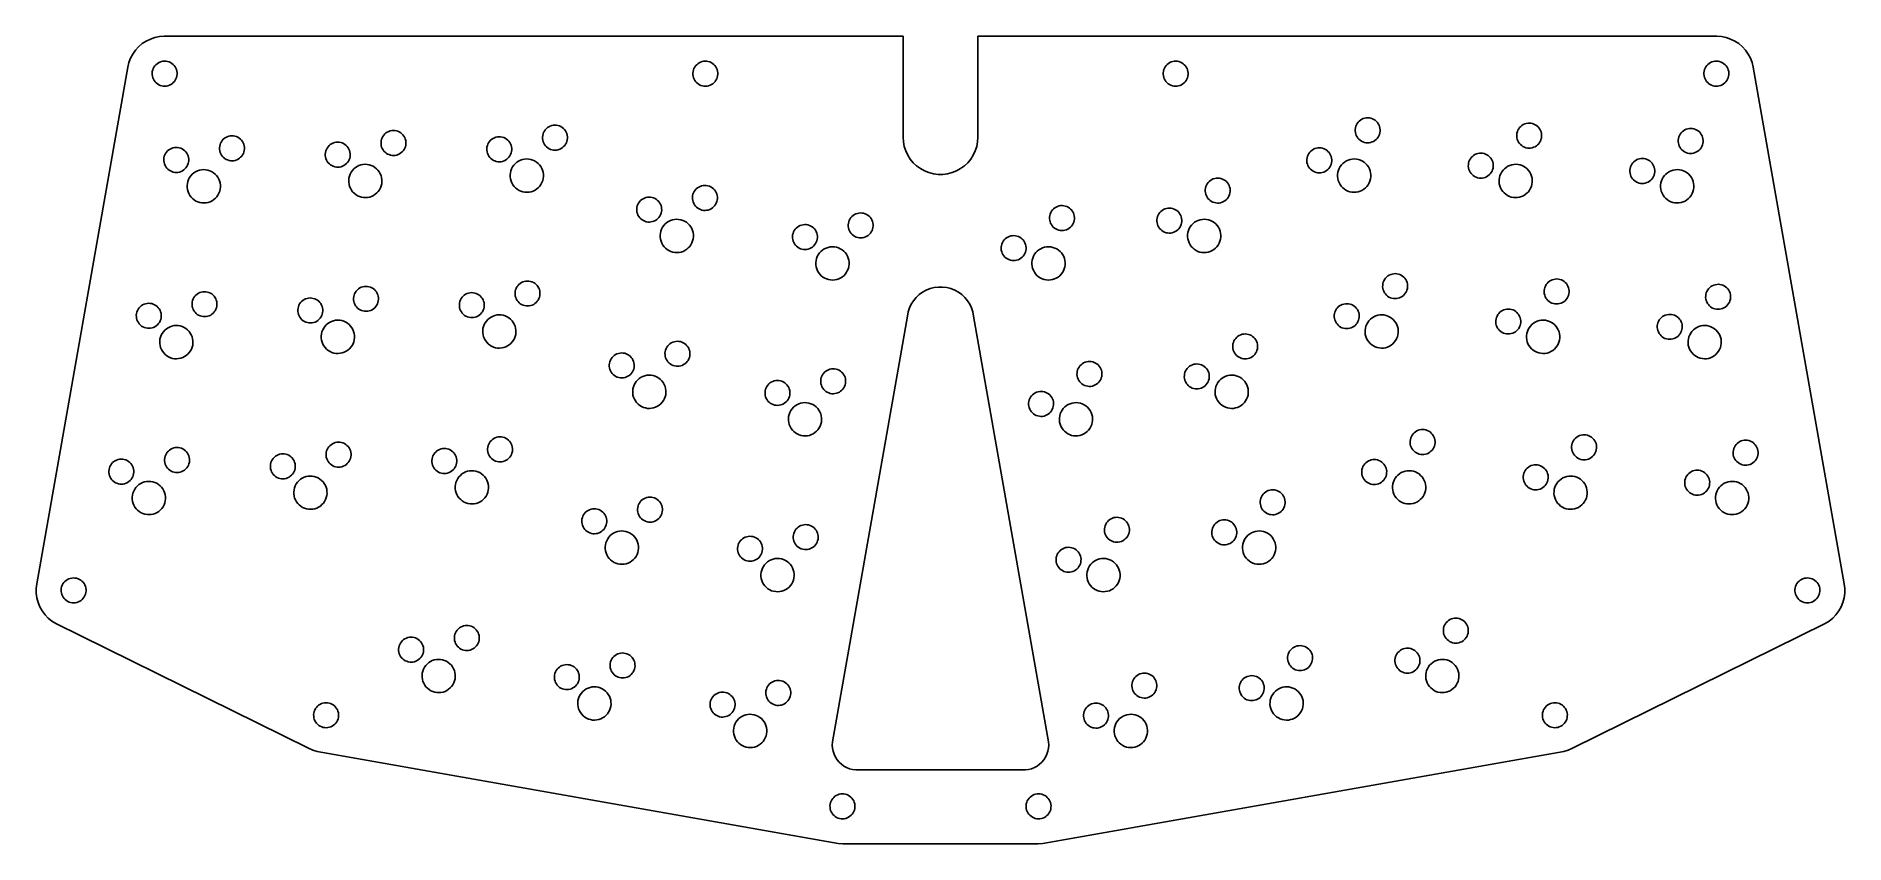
# Model space of a CAD drawing. Header units: metres. Extents: x -109 to 109, y -20 to 77.
import ezdxf

# ---------------------------------------------------------------- set-up
doc = ezdxf.new("R2010")
doc.units = ezdxf.units.M

msp = doc.modelspace()

# ---------------------------------------------------------------- linework, layer by layer
for p, q in [((-95.9225, 76.2084), (-96.3529, 75.8421)), ((-95.4497, 76.5178), (-95.9225, 76.2084)), ((-94.9417, 76.7656), (-95.4497, 76.5178)), ((-94.4068, 76.9477), (-94.9417, 76.7656)), ((-93.8532, 77.0613), (-94.4068, 76.9477)), ((-93.2897, 77.1047), (-93.8532, 77.0613)), ((-4.5, 77.1047), (-93.2897, 77.1047)), ((-4.5, 65), (-4.5, 77.1047)), ((93.2897, 77.1047), (4.5, 77.1047)), ((4.5, 77.1047), (4.5, 65)), ((93.8532, 77.0613), (93.2897, 77.1047)), ((94.4068, 76.9477), (93.8532, 77.0613)), ((94.9417, 76.7656), (94.4068, 76.9477)), ((95.4497, 76.5178), (94.9417, 76.7656)), ((95.9225, 76.2084), (95.4497, 76.5178)), ((96.3529, 75.8421), (95.9225, 76.2084)), ((-97.5257, 73.9358), (-97.6586, 73.3865)), ((-97.325, 74.4641), (-97.5257, 73.9358)), ((-97.0597, 74.963), (-97.325, 74.4641)), ((-96.7339, 75.4248), (-97.0597, 74.963)), ((-96.3529, 75.8421), (-96.7339, 75.4248)), ((-94.1255, 73.8062), (-93.9678, 73.9093)), ((-93.9678, 73.9093), (-93.7985, 73.9919)), ((-93.7985, 73.9919), (-93.6202, 74.0526)), ((-93.6202, 74.0526), (-93.4357, 74.0905)), ((-93.4357, 74.0905), (-93.2479, 74.105)), ((-93.2479, 74.105), (-93.0597, 74.0958)), ((-93.0597, 74.0958), (-92.8742, 74.063)), ((-92.8742, 74.063), (-92.6943, 74.0073)), ((-92.6943, 74.0073), (-92.5227, 73.9295)), ((-92.5227, 73.9295), (-92.3623, 73.8308)), ((-29.1534, 73.8062), (-28.9958, 73.9094)), ((-28.9958, 73.9094), (-28.8265, 73.9919)), ((-28.8265, 73.9919), (-28.6481, 74.0526)), ((-28.6481, 74.0526), (-28.4636, 74.0905)), ((-28.4636, 74.0905), (-28.2758, 74.105)), ((-28.2758, 74.105), (-28.0876, 74.0958)), ((-28.0876, 74.0958), (-27.9021, 74.0631)), ((-27.9021, 74.0631), (-27.7222, 74.0074)), ((-27.7222, 74.0074), (-27.5506, 73.9295)), ((-27.5506, 73.9295), (-27.3902, 73.8308)), ((27.3902, 73.8308), (27.5506, 73.9295)), ((27.5506, 73.9295), (27.7222, 74.0074)), ((27.7222, 74.0074), (27.9021, 74.0631)), ((27.9021, 74.0631), (28.0876, 74.0958)), ((28.0876, 74.0958), (28.2758, 74.105)), ((28.2758, 74.105), (28.4636, 74.0905)), ((28.4636, 74.0905), (28.6481, 74.0526)), ((28.6481, 74.0526), (28.8265, 73.9919)), ((28.8265, 73.9919), (28.9958, 73.9094)), ((28.9958, 73.9094), (29.1534, 73.8062)), ((92.3623, 73.8308), (92.5227, 73.9295)), ((92.5227, 73.9295), (92.6943, 74.0073)), ((92.6943, 74.0073), (92.8742, 74.063)), ((92.8742, 74.063), (93.0597, 74.0958)), ((93.0597, 74.0958), (93.2479, 74.105)), ((93.2479, 74.105), (93.4357, 74.0905)), ((93.4357, 74.0905), (93.6202, 74.0526)), ((93.6202, 74.0526), (93.7985, 73.9919)), ((93.7985, 73.9919), (93.9678, 73.9093)), ((93.9678, 73.9093), (94.1255, 73.8062)), ((96.7339, 75.4248), (96.3529, 75.8421)), ((97.0597, 74.963), (96.7339, 75.4248)), ((97.325, 74.4641), (97.0597, 74.963)), ((97.5257, 73.9358), (97.325, 74.4641)), ((97.6586, 73.3865), (97.5257, 73.9358)), ((-97.6586, 73.3865), (-108.598, 11.3436)), ((-94.7251, 72.6784), (-94.7041, 72.8656)), ((-94.7225, 72.49), (-94.7251, 72.6784)), ((-94.6963, 72.3035), (-94.7225, 72.49)), ((-94.7041, 72.8656), (-94.6598, 73.0487)), ((-94.6469, 72.1217), (-94.6963, 72.3035)), ((-94.6598, 73.0487), (-94.5929, 73.2248)), ((-94.5751, 71.9476), (-94.6469, 72.1217)), ((-94.5929, 73.2248), (-94.5045, 73.3911)), ((-94.4821, 71.7838), (-94.5751, 71.9476)), ((-94.5045, 73.3911), (-94.3959, 73.545)), ((-94.3692, 71.6329), (-94.4821, 71.7838)), ((-94.3959, 73.545), (-94.2689, 73.6841)), ((-94.2689, 73.6841), (-94.1255, 73.8062)), ((-92.3623, 73.8308), (-92.2155, 73.7128)), ((-92.2155, 73.7128), (-92.0846, 73.5773)), ((-92.0846, 73.5773), (-91.9718, 73.4265)), ((-91.9493, 71.8191), (-92.0579, 71.6652)), ((-91.9718, 73.4265), (-91.8787, 73.2627)), ((-91.8609, 71.9854), (-91.9493, 71.8191)), ((-91.8787, 73.2627), (-91.8069, 73.0885)), ((-91.794, 72.1615), (-91.8609, 71.9854)), ((-91.8069, 73.0885), (-91.7576, 72.9067)), ((-91.7497, 72.3446), (-91.794, 72.1615)), ((-91.7576, 72.9067), (-91.7313, 72.7202)), ((-91.7287, 72.5318), (-91.7497, 72.3446)), ((-91.7313, 72.7202), (-91.7287, 72.5318)), ((-29.7531, 72.6784), (-29.7321, 72.8656)), ((-29.7504, 72.49), (-29.7531, 72.6784)), ((-29.7242, 72.3035), (-29.7504, 72.49)), ((-29.7321, 72.8656), (-29.6878, 73.0487)), ((-29.6748, 72.1217), (-29.7242, 72.3035)), ((-29.6878, 73.0487), (-29.6209, 73.2248)), ((-29.603, 71.9476), (-29.6748, 72.1217)), ((-29.6209, 73.2248), (-29.5324, 73.3911)), ((-29.51, 71.7838), (-29.603, 71.9476)), ((-29.5324, 73.3911), (-29.4239, 73.545)), ((-29.3972, 71.6329), (-29.51, 71.7838)), ((-29.4239, 73.545), (-29.2968, 73.6841)), ((-29.2968, 73.6841), (-29.1534, 73.8062)), ((-27.3902, 73.8308), (-27.2434, 73.7128)), ((-27.2434, 73.7128), (-27.1125, 73.5773)), ((-27.1125, 73.5773), (-26.9997, 73.4265)), ((-26.9773, 71.8191), (-27.0858, 71.6652)), ((-26.9997, 73.4265), (-26.9067, 73.2627)), ((-26.8888, 71.9855), (-26.9773, 71.8191)), ((-26.9067, 73.2627), (-26.8349, 73.0885)), ((-26.8219, 72.1616), (-26.8888, 71.9855)), ((-26.8349, 73.0885), (-26.7855, 72.9067)), ((-26.7776, 72.3447), (-26.8219, 72.1616)), ((-26.7855, 72.9067), (-26.7593, 72.7202)), ((-26.7567, 72.5318), (-26.7776, 72.3447)), ((-26.7593, 72.7202), (-26.7567, 72.5318)), ((26.7567, 72.5318), (26.7593, 72.7202)), ((26.7776, 72.3447), (26.7567, 72.5318)), ((26.7593, 72.7202), (26.7855, 72.9067)), ((26.8219, 72.1616), (26.7776, 72.3447)), ((26.7855, 72.9067), (26.8349, 73.0885)), ((26.8888, 71.9855), (26.8219, 72.1616)), ((26.8349, 73.0885), (26.9067, 73.2627)), ((26.9773, 71.8191), (26.8888, 71.9855)), ((26.9067, 73.2627), (26.9997, 73.4265)), ((27.0858, 71.6652), (26.9773, 71.8191)), ((26.9997, 73.4265), (27.1125, 73.5773)), ((27.1125, 73.5773), (27.2434, 73.7128)), ((27.2434, 73.7128), (27.3902, 73.8308)), ((29.1534, 73.8062), (29.2968, 73.6841)), ((29.2968, 73.6841), (29.4239, 73.545)), ((29.51, 71.7838), (29.3972, 71.6329)), ((29.4239, 73.545), (29.5324, 73.3911)), ((29.603, 71.9476), (29.51, 71.7838)), ((29.5324, 73.3911), (29.6209, 73.2248)), ((29.6748, 72.1217), (29.603, 71.9476)), ((29.6209, 73.2248), (29.6878, 73.0487)), ((29.7242, 72.3035), (29.6748, 72.1217)), ((29.6878, 73.0487), (29.7321, 72.8656)), ((29.7504, 72.49), (29.7242, 72.3035)), ((29.7321, 72.8656), (29.7531, 72.6784)), ((29.7531, 72.6784), (29.7504, 72.49)), ((91.7287, 72.5318), (91.7313, 72.7202)), ((91.7497, 72.3446), (91.7287, 72.5318)), ((91.7313, 72.7202), (91.7576, 72.9067)), ((91.794, 72.1615), (91.7497, 72.3446)), ((91.7576, 72.9067), (91.8069, 73.0885)), ((91.8609, 71.9854), (91.794, 72.1615)), ((91.8069, 73.0885), (91.8787, 73.2627)), ((91.9493, 71.8191), (91.8609, 71.9854)), ((91.8787, 73.2627), (91.9718, 73.4265)), ((92.0579, 71.6652), (91.9493, 71.8191)), ((91.9718, 73.4265), (92.0846, 73.5773)), ((92.0846, 73.5773), (92.2155, 73.7128)), ((92.2155, 73.7128), (92.3623, 73.8308)), ((94.1255, 73.8062), (94.2689, 73.6841)), ((94.2689, 73.6841), (94.3959, 73.545)), ((94.4821, 71.7838), (94.3692, 71.6329)), ((94.3959, 73.545), (94.5045, 73.3911)), ((94.5751, 71.9476), (94.4821, 71.7838)), ((94.5045, 73.3911), (94.5929, 73.2248)), ((94.6469, 72.1217), (94.5751, 71.9476)), ((94.5929, 73.2248), (94.6598, 73.0487)), ((94.6963, 72.3035), (94.6469, 72.1217)), ((94.6598, 73.0487), (94.7041, 72.8656)), ((94.7225, 72.49), (94.6963, 72.3035)), ((94.7041, 72.8656), (94.7251, 72.6784)), ((94.7251, 72.6784), (94.7225, 72.49)), ((108.598, 11.3436), (97.6586, 73.3865)), ((-94.2384, 71.4974), (-94.3692, 71.6329)), ((-94.0916, 71.3794), (-94.2384, 71.4974)), ((-93.9311, 71.2807), (-94.0916, 71.3794)), ((-93.7596, 71.2029), (-93.9311, 71.2807)), ((-93.5796, 71.1472), (-93.7596, 71.2029)), ((-93.3941, 71.1144), (-93.5796, 71.1472)), ((-93.206, 71.1053), (-93.3941, 71.1144)), ((-93.0182, 71.1197), (-93.206, 71.1053)), ((-92.8336, 71.1576), (-93.0182, 71.1197)), ((-92.6553, 71.2183), (-92.8336, 71.1576)), ((-92.486, 71.3009), (-92.6553, 71.2183)), ((-92.3284, 71.404), (-92.486, 71.3009)), ((-92.1849, 71.5261), (-92.3284, 71.404)), ((-92.0579, 71.6652), (-92.1849, 71.5261)), ((-29.2663, 71.4974), (-29.3972, 71.6329)), ((-29.1195, 71.3794), (-29.2663, 71.4974)), ((-28.9591, 71.2807), (-29.1195, 71.3794)), ((-28.7875, 71.2029), (-28.9591, 71.2807)), ((-28.6076, 71.1472), (-28.7875, 71.2029)), ((-28.4221, 71.1145), (-28.6076, 71.1472)), ((-28.2339, 71.1053), (-28.4221, 71.1145)), ((-28.0461, 71.1197), (-28.2339, 71.1053)), ((-27.8616, 71.1576), (-28.0461, 71.1197)), ((-27.6833, 71.2183), (-27.8616, 71.1576)), ((-27.5139, 71.3009), (-27.6833, 71.2183)), ((-27.3563, 71.404), (-27.5139, 71.3009)), ((-27.2129, 71.5261), (-27.3563, 71.404)), ((-27.0858, 71.6652), (-27.2129, 71.5261)), ((27.2129, 71.5261), (27.0858, 71.6652)), ((27.3563, 71.404), (27.2129, 71.5261)), ((27.5139, 71.3009), (27.3563, 71.404)), ((27.6833, 71.2183), (27.5139, 71.3009)), ((27.8616, 71.1576), (27.6833, 71.2183)), ((28.0461, 71.1197), (27.8616, 71.1576)), ((28.2339, 71.1053), (28.0461, 71.1197)), ((28.4221, 71.1145), (28.2339, 71.1053)), ((28.6076, 71.1472), (28.4221, 71.1145)), ((28.7875, 71.2029), (28.6076, 71.1472)), ((28.9591, 71.2807), (28.7875, 71.2029)), ((29.1195, 71.3794), (28.9591, 71.2807)), ((29.2663, 71.4974), (29.1195, 71.3794)), ((29.3972, 71.6329), (29.2663, 71.4974)), ((92.1849, 71.5261), (92.0579, 71.6652)), ((92.3284, 71.404), (92.1849, 71.5261)), ((92.486, 71.3009), (92.3284, 71.404)), ((92.6553, 71.2183), (92.486, 71.3009)), ((92.8336, 71.1576), (92.6553, 71.2183)), ((93.0182, 71.1197), (92.8336, 71.1576)), ((93.206, 71.1053), (93.0182, 71.1197)), ((93.3941, 71.1144), (93.206, 71.1053)), ((93.5796, 71.1472), (93.3941, 71.1144)), ((93.7596, 71.2029), (93.5796, 71.1472)), ((93.9311, 71.2807), (93.7596, 71.2029)), ((94.0916, 71.3794), (93.9311, 71.2807)), ((94.2384, 71.4974), (94.0916, 71.3794)), ((94.3692, 71.6329), (94.2384, 71.4974)), ((-67.0068, 65.0697), (-66.8982, 65.2237)), ((-66.8982, 65.2237), (-66.7712, 65.3628)), ((-66.7712, 65.3628), (-66.6277, 65.4848)), ((-66.6277, 65.4848), (-66.4701, 65.588)), ((-66.4701, 65.588), (-66.3008, 65.6706)), ((-66.3008, 65.6706), (-66.1225, 65.7313)), ((-66.1225, 65.7313), (-65.9379, 65.7691)), ((-65.9379, 65.7691), (-65.7501, 65.7836)), ((-65.7501, 65.7836), (-65.562, 65.7744)), ((-65.562, 65.7744), (-65.3765, 65.7417)), ((-65.3765, 65.7417), (-65.1965, 65.686)), ((-65.1965, 65.686), (-65.025, 65.6082)), ((-65.025, 65.6082), (-64.8645, 65.5095)), ((-64.8645, 65.5095), (-64.7177, 65.3914)), ((-64.7177, 65.3914), (-64.5869, 65.2559)), ((-64.5869, 65.2559), (-64.474, 65.1051)), ((-47.8004, 65.1841), (-47.7561, 65.3672)), ((-47.7561, 65.3672), (-47.6893, 65.5433)), ((-47.6893, 65.5433), (-47.6008, 65.7096)), ((-47.6008, 65.7096), (-47.4922, 65.8636)), ((-47.4922, 65.8636), (-47.3652, 66.0027)), ((-47.3652, 66.0027), (-47.2218, 66.1248)), ((-47.2218, 66.1248), (-47.0641, 66.2279)), ((-47.0641, 66.2279), (-46.8948, 66.3105)), ((-46.8948, 66.3105), (-46.7165, 66.3712)), ((-46.7165, 66.3712), (-46.532, 66.4091)), ((-46.532, 66.4091), (-46.3442, 66.4235)), ((-46.3442, 66.4235), (-46.156, 66.4143)), ((-46.156, 66.4143), (-45.9705, 66.3816)), ((-45.9705, 66.3816), (-45.7906, 66.3259)), ((-45.7906, 66.3259), (-45.619, 66.2481)), ((-45.619, 66.2481), (-45.4586, 66.1494)), ((-45.4586, 66.1494), (-45.3118, 66.0313)), ((-45.3118, 66.0313), (-45.1809, 65.8958)), ((-45.1809, 65.8958), (-45.0681, 65.745)), ((-45.0681, 65.745), (-44.975, 65.5812)), ((-44.975, 65.5812), (-44.9033, 65.4071)), ((-44.9033, 65.4071), (-44.8539, 65.2253)), ((-44.8539, 65.2253), (-44.8277, 65.0388)), ((49.8278, 65.7325), (49.8305, 65.9209)), ((49.8488, 65.5453), (49.8278, 65.7325)), ((49.8305, 65.9209), (49.8567, 66.1074)), ((49.8931, 65.3622), (49.8488, 65.5453)), ((49.8567, 66.1074), (49.9061, 66.2892)), ((49.96, 65.1861), (49.8931, 65.3622)), ((49.9061, 66.2892), (49.9778, 66.4633)), ((49.9778, 66.4633), (50.0709, 66.6271)), ((50.0709, 66.6271), (50.1837, 66.778)), ((50.1837, 66.778), (50.3146, 66.9135)), ((50.3146, 66.9135), (50.4614, 67.0315)), ((50.4614, 67.0315), (50.6218, 67.1302)), ((50.6218, 67.1302), (50.7934, 67.208)), ((50.7934, 67.208), (50.9733, 67.2637)), ((50.9733, 67.2637), (51.1588, 67.2964)), ((51.1588, 67.2964), (51.347, 67.3056)), ((51.347, 67.3056), (51.5348, 67.2912)), ((51.5348, 67.2912), (51.7193, 67.2533)), ((51.7193, 67.2533), (51.8976, 67.1926)), ((51.8976, 67.1926), (52.067, 67.11)), ((52.067, 67.11), (52.2246, 67.0069)), ((52.2246, 67.0069), (52.368, 66.8848)), ((52.368, 66.8848), (52.495, 66.7457)), ((52.495, 66.7457), (52.6036, 66.5918)), ((52.6036, 66.5918), (52.6921, 66.4255)), ((52.746, 65.3224), (52.6742, 65.1483)), ((52.6921, 66.4255), (52.759, 66.2494)), ((52.7954, 65.5042), (52.746, 65.3224)), ((52.759, 66.2494), (52.8033, 66.0663)), ((52.8216, 65.6907), (52.7954, 65.5042)), ((52.8033, 66.0663), (52.8242, 65.8791)), ((52.8242, 65.8791), (52.8216, 65.6907)), ((69.2338, 65.0926), (69.2364, 65.281)), ((69.2364, 65.281), (69.2626, 65.4675)), ((69.2626, 65.4675), (69.312, 65.6493)), ((69.312, 65.6493), (69.3838, 65.8234)), ((69.3838, 65.8234), (69.4768, 65.9872)), ((69.4768, 65.9872), (69.5897, 66.1381)), ((69.5897, 66.1381), (69.7205, 66.2736)), ((69.7205, 66.2736), (69.8673, 66.3916)), ((69.8673, 66.3916), (70.0278, 66.4903)), ((70.0278, 66.4903), (70.1993, 66.5681)), ((70.1993, 66.5681), (70.3793, 66.6238)), ((70.3793, 66.6238), (70.5648, 66.6565)), ((70.5648, 66.6565), (70.7529, 66.6657)), ((70.7529, 66.6657), (70.9408, 66.6513)), ((70.9408, 66.6513), (71.1253, 66.6134)), ((71.1253, 66.6134), (71.3036, 66.5527)), ((71.3036, 66.5527), (71.4729, 66.4701)), ((71.4729, 66.4701), (71.6305, 66.367)), ((71.6305, 66.367), (71.774, 66.2449)), ((71.774, 66.2449), (71.901, 66.1058)), ((71.901, 66.1058), (72.0096, 65.9519)), ((72.0096, 65.9519), (72.098, 65.7856)), ((72.098, 65.7856), (72.1649, 65.6095)), ((72.1649, 65.6095), (72.2092, 65.4263)), ((72.2092, 65.4263), (72.2302, 65.2392)), ((72.2302, 65.2392), (72.2276, 65.0508)), ((88.7897, 65.1835), (88.8828, 65.3473)), ((88.8828, 65.3473), (88.9956, 65.4982)), ((88.9956, 65.4982), (89.1265, 65.6337)), ((89.1265, 65.6337), (89.2733, 65.7517)), ((89.2733, 65.7517), (89.4337, 65.8504)), ((89.4337, 65.8504), (89.6053, 65.9282)), ((89.6053, 65.9282), (89.7852, 65.9839)), ((89.7852, 65.9839), (89.9707, 66.0166)), ((89.9707, 66.0166), (90.1589, 66.0258)), ((90.1589, 66.0258), (90.3467, 66.0114)), ((90.3467, 66.0114), (90.5312, 65.9735)), ((90.5312, 65.9735), (90.7095, 65.9128)), ((90.7095, 65.9128), (90.8788, 65.8302)), ((90.8788, 65.8302), (91.0365, 65.7271)), ((91.0365, 65.7271), (91.1799, 65.605)), ((91.1799, 65.605), (91.3069, 65.4659)), ((91.3069, 65.4659), (91.4155, 65.3119)), ((91.4155, 65.3119), (91.504, 65.1456)), ((-93.1957, 62.8647), (-93.1073, 63.0311)), ((-93.1073, 63.0311), (-92.9987, 63.185)), ((-92.9987, 63.185), (-92.8717, 63.3241)), ((-92.8717, 63.3241), (-92.7282, 63.4462)), ((-92.7282, 63.4462), (-92.5706, 63.5493)), ((-92.5706, 63.5493), (-92.4013, 63.6319)), ((-92.4013, 63.6319), (-92.223, 63.6926)), ((-92.223, 63.6926), (-92.0385, 63.7305)), ((-92.0385, 63.7305), (-91.8506, 63.7449)), ((-91.8506, 63.7449), (-91.6625, 63.7357)), ((-91.6625, 63.7357), (-91.477, 63.703)), ((-91.477, 63.703), (-91.297, 63.6473)), ((-91.297, 63.6473), (-91.1255, 63.5695)), ((-91.1255, 63.5695), (-90.965, 63.4708)), ((-90.965, 63.4708), (-90.8182, 63.3528)), ((-90.8182, 63.3528), (-90.6874, 63.2173)), ((-90.6874, 63.2173), (-90.5745, 63.0664)), ((-90.5745, 63.0664), (-90.4815, 62.9026)), ((-86.6333, 63.7171), (-86.6123, 63.9043)), ((-86.6307, 63.5288), (-86.6333, 63.7171)), ((-86.6045, 63.3422), (-86.6307, 63.5288)), ((-86.6123, 63.9043), (-86.568, 64.0874)), ((-86.5551, 63.1604), (-86.6045, 63.3422)), ((-86.568, 64.0874), (-86.5011, 64.2635)), ((-86.4833, 62.9863), (-86.5551, 63.1604)), ((-86.5011, 64.2635), (-86.4127, 64.4298)), ((-86.4127, 64.4298), (-86.3041, 64.5838)), ((-86.3041, 64.5838), (-86.1771, 64.7229)), ((-86.1771, 64.7229), (-86.0337, 64.8449)), ((-86.0337, 64.8449), (-85.876, 64.9481)), ((-85.876, 64.9481), (-85.7067, 65.0307)), ((-85.7067, 65.0307), (-85.5284, 65.0914)), ((-85.5284, 65.0914), (-85.3439, 65.1292)), ((-85.3439, 65.1292), (-85.1561, 65.1437)), ((-85.1561, 65.1437), (-84.9679, 65.1345)), ((-84.9679, 65.1345), (-84.7824, 65.1018)), ((-84.7824, 65.1018), (-84.6025, 65.0461)), ((-84.6025, 65.0461), (-84.4309, 64.9683)), ((-84.4309, 64.9683), (-84.2705, 64.8696)), ((-84.2705, 64.8696), (-84.1237, 64.7515)), ((-84.1237, 64.7515), (-83.9928, 64.616)), ((-83.9928, 64.616), (-83.88, 64.4652)), ((-83.88, 64.4652), (-83.7869, 64.3014)), ((-83.7691, 63.0242), (-83.8575, 62.8578)), ((-83.7869, 64.3014), (-83.7151, 64.1272)), ((-83.7022, 63.2003), (-83.7691, 63.0242)), ((-83.7151, 64.1272), (-83.6657, 63.9454)), ((-83.6579, 63.3834), (-83.7022, 63.2003)), ((-83.6657, 63.9454), (-83.6395, 63.7589)), ((-83.6369, 63.5706), (-83.6579, 63.3834)), ((-83.6395, 63.7589), (-83.6369, 63.5706)), ((-73.922, 62.9583), (-73.901, 63.1455)), ((-73.901, 63.1455), (-73.8567, 63.3286)), ((-73.8567, 63.3286), (-73.7898, 63.5047)), ((-73.7898, 63.5047), (-73.7013, 63.671)), ((-73.7013, 63.671), (-73.5928, 63.8249)), ((-73.5928, 63.8249), (-73.4657, 63.964)), ((-73.4657, 63.964), (-73.3223, 64.0861)), ((-73.3223, 64.0861), (-73.1647, 64.1892)), ((-73.1647, 64.1892), (-72.9954, 64.2718)), ((-72.9954, 64.2718), (-72.817, 64.3325)), ((-72.817, 64.3325), (-72.6325, 64.3704)), ((-72.6325, 64.3704), (-72.4447, 64.3849)), ((-72.4447, 64.3849), (-72.2565, 64.3757)), ((-72.2565, 64.3757), (-72.071, 64.3429)), ((-72.071, 64.3429), (-71.8911, 64.2872)), ((-71.8911, 64.2872), (-71.7195, 64.2094)), ((-71.7195, 64.2094), (-71.5591, 64.1107)), ((-71.5591, 64.1107), (-71.4123, 63.9927)), ((-71.4123, 63.9927), (-71.2814, 63.8572)), ((-71.2814, 63.8572), (-71.1686, 63.7064)), ((-71.1686, 63.7064), (-71.0756, 63.5426)), ((-71.0756, 63.5426), (-71.0038, 63.3684)), ((-71.0038, 63.3684), (-70.9544, 63.1866)), ((-70.9544, 63.1866), (-70.9282, 63.0001)), ((-67.2274, 64.357), (-67.2064, 64.5442)), ((-67.2248, 64.1687), (-67.2274, 64.357)), ((-67.1985, 63.9821), (-67.2248, 64.1687)), ((-67.2064, 64.5442), (-67.1621, 64.7273)), ((-67.1492, 63.8004), (-67.1985, 63.9821)), ((-67.1621, 64.7273), (-67.0952, 64.9034)), ((-67.0774, 63.6262), (-67.1492, 63.8004)), ((-67.0952, 64.9034), (-67.0068, 65.0697)), ((-66.9843, 63.4624), (-67.0774, 63.6262)), ((-66.8715, 63.3116), (-66.9843, 63.4624)), ((-66.7406, 63.1761), (-66.8715, 63.3116)), ((-66.5938, 63.058), (-66.7406, 63.1761)), ((-66.4334, 62.9593), (-66.5938, 63.058)), ((-64.8306, 63.0827), (-64.9883, 62.9795)), ((-64.6872, 63.2047), (-64.8306, 63.0827)), ((-64.5602, 63.3438), (-64.6872, 63.2047)), ((-64.4516, 63.4978), (-64.5602, 63.3438)), ((-64.474, 65.1051), (-64.381, 64.9413)), ((-64.3631, 63.6641), (-64.4516, 63.4978)), ((-64.381, 64.9413), (-64.3092, 64.7672)), ((-64.2962, 63.8402), (-64.3631, 63.6641)), ((-64.3092, 64.7672), (-64.2598, 64.5854)), ((-64.252, 64.0233), (-64.2962, 63.8402)), ((-64.2598, 64.5854), (-64.2336, 64.3988)), ((-64.231, 64.2105), (-64.252, 64.0233)), ((-64.2336, 64.3988), (-64.231, 64.2105)), ((-54.516, 63.5982), (-54.495, 63.7854)), ((-54.5134, 63.4099), (-54.516, 63.5982)), ((-54.4872, 63.2233), (-54.5134, 63.4099)), ((-54.495, 63.7854), (-54.4507, 63.9685)), ((-54.4378, 63.0415), (-54.4872, 63.2233)), ((-54.4507, 63.9685), (-54.3838, 64.1446)), ((-54.366, 62.8674), (-54.4378, 63.0415)), ((-54.3838, 64.1446), (-54.2954, 64.3109)), ((-54.2954, 64.3109), (-54.1868, 64.4648)), ((-54.1868, 64.4648), (-54.0598, 64.6039)), ((-54.0598, 64.6039), (-53.9164, 64.726)), ((-53.9164, 64.726), (-53.7587, 64.8292)), ((-53.7587, 64.8292), (-53.5894, 64.9117)), ((-53.5894, 64.9117), (-53.4111, 64.9724)), ((-53.4111, 64.9724), (-53.2266, 65.0103)), ((-53.2266, 65.0103), (-53.0388, 65.0248)), ((-53.0388, 65.0248), (-52.8506, 65.0156)), ((-52.8506, 65.0156), (-52.6651, 64.9829)), ((-52.6651, 64.9829), (-52.4852, 64.9272)), ((-52.4852, 64.9272), (-52.3136, 64.8493)), ((-52.3136, 64.8493), (-52.1532, 64.7506)), ((-52.1532, 64.7506), (-52.0064, 64.6326)), ((-52.0064, 64.6326), (-51.8755, 64.4971)), ((-51.8755, 64.4971), (-51.7627, 64.3463)), ((-51.7627, 64.3463), (-51.6696, 64.1825)), ((-51.6696, 64.1825), (-51.5978, 64.0083)), ((-51.5849, 63.0814), (-51.6518, 62.9053)), ((-51.5978, 64.0083), (-51.5484, 63.8265)), ((-51.5406, 63.2645), (-51.5849, 63.0814)), ((-51.5484, 63.8265), (-51.5222, 63.64)), ((-51.5196, 63.4516), (-51.5406, 63.2645)), ((-51.5222, 63.64), (-51.5196, 63.4516)), ((-47.8214, 64.9969), (-47.8004, 65.1841)), ((-47.8188, 64.8086), (-47.8214, 64.9969)), ((-47.7926, 64.6221), (-47.8188, 64.8086)), ((-47.7432, 64.4403), (-47.7926, 64.6221)), ((-47.6714, 64.2661), (-47.7432, 64.4403)), ((-47.5784, 64.1023), (-47.6714, 64.2661)), ((-47.4655, 63.9515), (-47.5784, 64.1023)), ((-47.3347, 63.816), (-47.4655, 63.9515)), ((-47.1879, 63.698), (-47.3347, 63.816)), ((-47.0275, 63.5993), (-47.1879, 63.698)), ((-46.8559, 63.5214), (-47.0275, 63.5993)), ((-46.6759, 63.4657), (-46.8559, 63.5214)), ((-46.4904, 63.433), (-46.6759, 63.4657)), ((-46.3023, 63.4238), (-46.4904, 63.433)), ((-46.1145, 63.4383), (-46.3023, 63.4238)), ((-45.9299, 63.4761), (-46.1145, 63.4383)), ((-45.7516, 63.5368), (-45.9299, 63.4761)), ((-45.5823, 63.6194), (-45.7516, 63.5368)), ((-45.4247, 63.7226), (-45.5823, 63.6194)), ((-45.2812, 63.8447), (-45.4247, 63.7226)), ((-45.1542, 63.9838), (-45.2812, 63.8447)), ((-45.0456, 64.1377), (-45.1542, 63.9838)), ((-44.9572, 64.304), (-45.0456, 64.1377)), ((-44.8903, 64.4801), (-44.9572, 64.304)), ((-44.846, 64.6632), (-44.8903, 64.4801)), ((-44.825, 64.8504), (-44.846, 64.6632)), ((-44.8277, 65.0388), (-44.825, 64.8504)), ((-4.46451, 64.436), (-4.5, 65)), ((-4.35861, 63.8809), (-4.46451, 64.436)), ((-4.18399, 63.3434), (-4.35861, 63.8809)), ((-3.94337, 62.8321), (-4.18399, 63.3434)), ((4.18399, 63.3434), (3.94337, 62.8321)), ((4.35861, 63.8809), (4.18399, 63.3434)), ((4.46451, 64.436), (4.35861, 63.8809)), ((4.5, 65), (4.46451, 64.436)), ((44.2585, 63.0231), (44.3713, 63.1739)), ((44.3713, 63.1739), (44.5021, 63.3094)), ((44.5021, 63.3094), (44.649, 63.4274)), ((44.649, 63.4274), (44.8094, 63.5262)), ((44.8094, 63.5262), (44.9809, 63.604)), ((44.9809, 63.604), (45.1609, 63.6597)), ((45.1609, 63.6597), (45.3464, 63.6924)), ((45.3464, 63.6924), (45.5345, 63.7016)), ((45.5345, 63.7016), (45.7224, 63.6871)), ((45.7224, 63.6871), (45.9069, 63.6492)), ((45.9069, 63.6492), (46.0852, 63.5885)), ((46.0852, 63.5885), (46.2545, 63.506)), ((46.2545, 63.506), (46.4121, 63.4028)), ((46.4121, 63.4028), (46.5556, 63.2807)), ((46.5556, 63.2807), (46.6826, 63.1416)), ((46.6826, 63.1416), (46.7912, 62.9877)), ((50.0484, 65.0198), (49.96, 65.1861)), ((50.157, 64.8659), (50.0484, 65.0198)), ((50.284, 64.7268), (50.157, 64.8659)), ((50.4275, 64.6047), (50.284, 64.7268)), ((50.5851, 64.5016), (50.4275, 64.6047)), ((50.7544, 64.419), (50.5851, 64.5016)), ((50.9328, 64.3583), (50.7544, 64.419)), ((51.1173, 64.3204), (50.9328, 64.3583)), ((51.3051, 64.306), (51.1173, 64.3204)), ((51.4932, 64.3151), (51.3051, 64.306)), ((51.6787, 64.3479), (51.4932, 64.3151)), ((51.8587, 64.4036), (51.6787, 64.3479)), ((52.0303, 64.4814), (51.8587, 64.4036)), ((52.1907, 64.5801), (52.0303, 64.4814)), ((52.3375, 64.6981), (52.1907, 64.5801)), ((52.4683, 64.8336), (52.3375, 64.6981)), ((52.5812, 64.9845), (52.4683, 64.8336)), ((52.6742, 65.1483), (52.5812, 64.9845)), ((64.5668, 63.0197), (64.7523, 63.0525)), ((64.7523, 63.0525), (64.9405, 63.0617)), ((64.9405, 63.0617), (65.1283, 63.0472)), ((65.1283, 63.0472), (65.3128, 63.0093)), ((69.2548, 64.9054), (69.2338, 65.0926)), ((69.2991, 64.7223), (69.2548, 64.9054)), ((69.366, 64.5462), (69.2991, 64.7223)), ((69.4544, 64.3799), (69.366, 64.5462)), ((69.563, 64.226), (69.4544, 64.3799)), ((69.69, 64.0869), (69.563, 64.226)), ((69.8334, 63.9648), (69.69, 64.0869)), ((69.9911, 63.8616), (69.8334, 63.9648)), ((70.1604, 63.7791), (69.9911, 63.8616)), ((70.3387, 63.7184), (70.1604, 63.7791)), ((70.5232, 63.6805), (70.3387, 63.7184)), ((70.711, 63.666), (70.5232, 63.6805)), ((70.8992, 63.6752), (70.711, 63.666)), ((71.0847, 63.7079), (70.8992, 63.6752)), ((71.2646, 63.7637), (71.0847, 63.7079)), ((71.4362, 63.8415), (71.2646, 63.7637)), ((71.5966, 63.9402), (71.4362, 63.8415)), ((71.7434, 64.0582), (71.5966, 63.9402)), ((71.8743, 64.1937), (71.7434, 64.0582)), ((71.9871, 64.3445), (71.8743, 64.1937)), ((72.0802, 64.5083), (71.9871, 64.3445)), ((72.1519, 64.6825), (72.0802, 64.5083)), ((72.2014, 64.8643), (72.1519, 64.6825)), ((72.2276, 65.0508), (72.2014, 64.8643)), ((88.6397, 64.4527), (88.6423, 64.6411)), ((88.6607, 64.2655), (88.6397, 64.4527)), ((88.6423, 64.6411), (88.6686, 64.8276)), ((88.705, 64.0824), (88.6607, 64.2655)), ((88.6686, 64.8276), (88.7179, 65.0094)), ((88.7719, 63.9063), (88.705, 64.0824)), ((88.7179, 65.0094), (88.7897, 65.1835)), ((88.8603, 63.74), (88.7719, 63.9063)), ((88.9689, 63.5861), (88.8603, 63.74)), ((89.0959, 63.447), (88.9689, 63.5861)), ((89.2394, 63.3249), (89.0959, 63.447)), ((89.397, 63.2217), (89.2394, 63.3249)), ((89.5663, 63.1392), (89.397, 63.2217)), ((89.7446, 63.0784), (89.5663, 63.1392)), ((89.9292, 63.0406), (89.7446, 63.0784)), ((90.117, 63.0261), (89.9292, 63.0406)), ((90.3051, 63.0353), (90.117, 63.0261)), ((90.4906, 63.068), (90.3051, 63.0353)), ((90.6706, 63.1237), (90.4906, 63.068)), ((90.8421, 63.2016), (90.6706, 63.1237)), ((91.0026, 63.3002), (90.8421, 63.2016)), ((91.1494, 63.4183), (91.0026, 63.3002)), ((91.2802, 63.5538), (91.1494, 63.4183)), ((91.3931, 63.7046), (91.2802, 63.5538)), ((91.4861, 63.8684), (91.3931, 63.7046)), ((91.5579, 64.0426), (91.4861, 63.8684)), ((91.504, 65.1456), (91.5708, 64.9695)), ((91.6073, 64.2243), (91.5579, 64.0426)), ((91.5708, 64.9695), (91.6151, 64.7864)), ((91.6335, 64.4109), (91.6073, 64.2243)), ((91.6151, 64.7864), (91.6361, 64.5992)), ((91.6361, 64.5992), (91.6335, 64.4109)), ((-93.3279, 62.3184), (-93.3069, 62.5056)), ((-93.3253, 62.13), (-93.3279, 62.3184)), ((-93.2991, 61.9435), (-93.3253, 62.13)), ((-93.3069, 62.5056), (-93.2626, 62.6887)), ((-93.2497, 61.7617), (-93.2991, 61.9435)), ((-93.2626, 62.6887), (-93.1957, 62.8647)), ((-93.1779, 61.5875), (-93.2497, 61.7617)), ((-93.0848, 61.4237), (-93.1779, 61.5875)), ((-92.972, 61.2729), (-93.0848, 61.4237)), ((-92.8412, 61.1374), (-92.972, 61.2729)), ((-92.6943, 61.0194), (-92.8412, 61.1374)), ((-92.5339, 60.9207), (-92.6943, 61.0194)), ((-92.3624, 60.8428), (-92.5339, 60.9207)), ((-91.2581, 60.8583), (-91.4364, 60.7976)), ((-91.0888, 60.9408), (-91.2581, 60.8583)), ((-90.9312, 61.044), (-91.0888, 60.9408)), ((-90.7877, 61.1661), (-90.9312, 61.044)), ((-90.6607, 61.3052), (-90.7877, 61.1661)), ((-90.5521, 61.4591), (-90.6607, 61.3052)), ((-90.4637, 61.6254), (-90.5521, 61.4591)), ((-90.4815, 62.9026), (-90.4097, 62.7285)), ((-90.3968, 61.8015), (-90.4637, 61.6254)), ((-90.4097, 62.7285), (-90.3603, 62.5467)), ((-90.3525, 61.9846), (-90.3968, 61.8015)), ((-90.3603, 62.5467), (-90.3341, 62.3602)), ((-90.3315, 62.1718), (-90.3525, 61.9846)), ((-90.3341, 62.3602), (-90.3315, 62.1718)), ((-89.5065, 60.8211), (-89.2808, 60.9312)), ((-89.2808, 60.9312), (-89.043, 61.0121)), ((-89.043, 61.0121), (-88.797, 61.0626)), ((-88.797, 61.0626), (-88.5466, 61.0819)), ((-88.5466, 61.0819), (-88.2957, 61.0696)), ((-88.2957, 61.0696), (-88.0484, 61.026)), ((-88.0484, 61.026), (-87.8084, 60.9517)), ((-87.8084, 60.9517), (-87.5797, 60.848)), ((-86.3903, 62.8225), (-86.4833, 62.9863)), ((-86.2774, 62.6717), (-86.3903, 62.8225)), ((-86.1466, 62.5362), (-86.2774, 62.6717)), ((-85.9998, 62.4181), (-86.1466, 62.5362)), ((-85.8393, 62.3194), (-85.9998, 62.4181)), ((-85.6678, 62.2416), (-85.8393, 62.3194)), ((-85.4878, 62.1859), (-85.6678, 62.2416)), ((-85.3023, 62.1532), (-85.4878, 62.1859)), ((-85.1142, 62.144), (-85.3023, 62.1532)), ((-84.9263, 62.1584), (-85.1142, 62.144)), ((-84.7418, 62.1963), (-84.9263, 62.1584)), ((-84.5635, 62.257), (-84.7418, 62.1963)), ((-84.3942, 62.3396), (-84.5635, 62.257)), ((-84.2366, 62.4427), (-84.3942, 62.3396)), ((-84.0931, 62.5648), (-84.2366, 62.4427)), ((-83.9661, 62.7039), (-84.0931, 62.5648)), ((-83.8575, 62.8578), (-83.9661, 62.7039)), ((-73.9193, 62.7699), (-73.922, 62.9583)), ((-73.8931, 62.5834), (-73.9193, 62.7699)), ((-73.8437, 62.4016), (-73.8931, 62.5834)), ((-73.7719, 62.2274), (-73.8437, 62.4016)), ((-73.6789, 62.0637), (-73.7719, 62.2274)), ((-73.5661, 61.9128), (-73.6789, 62.0637)), ((-73.4352, 61.7773), (-73.5661, 61.9128)), ((-73.2884, 61.6593), (-73.4352, 61.7773)), ((-73.128, 61.5606), (-73.2884, 61.6593)), ((-72.9564, 61.4828), (-73.128, 61.5606)), ((-72.7765, 61.4271), (-72.9564, 61.4828)), ((-72.591, 61.3943), (-72.7765, 61.4271)), ((-72.4028, 61.3851), (-72.591, 61.3943)), ((-72.215, 61.3996), (-72.4028, 61.3851)), ((-72.0305, 61.4375), (-72.215, 61.3996)), ((-71.8522, 61.4982), (-72.0305, 61.4375)), ((-71.6828, 61.5807), (-71.8522, 61.4982)), ((-71.5252, 61.6839), (-71.6828, 61.5807)), ((-71.3818, 61.806), (-71.5252, 61.6839)), ((-71.2547, 61.9451), (-71.3818, 61.806)), ((-71.1462, 62.099), (-71.2547, 61.9451)), ((-71.0577, 62.2654), (-71.1462, 62.099)), ((-70.9908, 62.4414), (-71.0577, 62.2654)), ((-70.9465, 62.6245), (-70.9908, 62.4414)), ((-70.9256, 62.8117), (-70.9465, 62.6245)), ((-70.9282, 63.0001), (-70.9256, 62.8117)), ((-70.8162, 60.77), (-70.6714, 60.9752)), ((-70.6714, 60.9752), (-70.502, 61.1607)), ((-70.502, 61.1607), (-70.3108, 61.3235)), ((-70.3108, 61.3235), (-70.1006, 61.461)), ((-70.1006, 61.461), (-69.8748, 61.5711)), ((-69.8748, 61.5711), (-69.6371, 61.652)), ((-69.6371, 61.652), (-69.3911, 61.7025)), ((-69.3911, 61.7025), (-69.1406, 61.7218)), ((-69.1406, 61.7218), (-68.8898, 61.7095)), ((-68.8898, 61.7095), (-68.6424, 61.6659)), ((-68.6424, 61.6659), (-68.4025, 61.5916)), ((-68.4025, 61.5916), (-68.1738, 61.4879)), ((-68.1738, 61.4879), (-67.9599, 61.3563)), ((-67.9599, 61.3563), (-67.7641, 61.1989)), ((-67.7641, 61.1989), (-67.5896, 61.0182)), ((-67.5896, 61.0182), (-67.4392, 60.8171)), ((-66.2618, 62.8815), (-66.4334, 62.9593)), ((-66.0819, 62.8258), (-66.2618, 62.8815)), ((-65.8964, 62.7931), (-66.0819, 62.8258)), ((-65.7082, 62.7839), (-65.8964, 62.7931)), ((-65.5204, 62.7984), (-65.7082, 62.7839)), ((-65.3359, 62.8362), (-65.5204, 62.7984)), ((-65.1576, 62.8969), (-65.3359, 62.8362)), ((-64.9883, 62.9795), (-65.1576, 62.8969)), ((-54.273, 62.7036), (-54.366, 62.8674)), ((-54.1601, 62.5527), (-54.273, 62.7036)), ((-54.0293, 62.4172), (-54.1601, 62.5527)), ((-53.8825, 62.2992), (-54.0293, 62.4172)), ((-53.722, 62.2005), (-53.8825, 62.2992)), ((-53.5505, 62.1227), (-53.722, 62.2005)), ((-53.3705, 62.067), (-53.5505, 62.1227)), ((-53.185, 62.0343), (-53.3705, 62.067)), ((-52.9969, 62.0251), (-53.185, 62.0343)), ((-52.8091, 62.0395), (-52.9969, 62.0251)), ((-52.6245, 62.0774), (-52.8091, 62.0395)), ((-52.4462, 62.1381), (-52.6245, 62.0774)), ((-52.2769, 62.2207), (-52.4462, 62.1381)), ((-52.1193, 62.3238), (-52.2769, 62.2207)), ((-51.9758, 62.4459), (-52.1193, 62.3238)), ((-51.8488, 62.585), (-51.9758, 62.4459)), ((-51.7402, 62.7389), (-51.8488, 62.585)), ((-51.6518, 62.9053), (-51.7402, 62.7389)), ((-51.6764, 60.7092), (-51.6173, 60.9533)), ((-51.6173, 60.9533), (-51.5281, 61.1881)), ((-51.5281, 61.1881), (-51.4102, 61.4099)), ((-51.4102, 61.4099), (-51.2654, 61.6151)), ((-51.2654, 61.6151), (-51.0961, 61.8006)), ((-51.0961, 61.8006), (-50.9048, 61.9634)), ((-50.9048, 61.9634), (-50.6946, 62.1009)), ((-50.6946, 62.1009), (-50.4689, 62.211)), ((-50.4689, 62.211), (-50.2311, 62.2919)), ((-50.2311, 62.2919), (-49.9851, 62.3424)), ((-49.9851, 62.3424), (-49.7347, 62.3617)), ((-49.7347, 62.3617), (-49.4838, 62.3494)), ((-49.4838, 62.3494), (-49.2365, 62.3058)), ((-49.2365, 62.3058), (-48.9966, 62.2316)), ((-48.9966, 62.2316), (-48.7678, 62.1278)), ((-48.7678, 62.1278), (-48.5539, 61.9962)), ((-48.5539, 61.9962), (-48.3582, 61.8388)), ((-48.3582, 61.8388), (-48.1837, 61.6581)), ((-48.1837, 61.6581), (-48.0332, 61.457)), ((-48.0332, 61.457), (-47.9092, 61.2387)), ((-47.9092, 61.2387), (-47.8135, 61.0064)), ((-47.8135, 61.0064), (-47.7476, 60.7641)), ((-3.64056, 62.355), (-3.94337, 62.8321)), ((-3.28035, 61.9195), (-3.64056, 62.355)), ((-2.86839, 61.5327), (-3.28035, 61.9195)), ((-2.41121, 61.2005), (-2.86839, 61.5327)), ((-1.916, 60.9283), (-2.41121, 61.2005)), ((-1.39056, 60.7202), (-1.916, 60.9283)), ((1.916, 60.9283), (1.39056, 60.7202)), ((2.41121, 61.2005), (1.916, 60.9283)), ((2.86839, 61.5327), (2.41121, 61.2005)), ((3.28035, 61.9195), (2.86839, 61.5327)), ((3.64056, 62.355), (3.28035, 61.9195)), ((3.94337, 62.8321), (3.64056, 62.355)), ((44.0154, 62.1284), (44.018, 62.3168)), ((44.0364, 61.9413), (44.0154, 62.1284)), ((44.018, 62.3168), (44.0442, 62.5033)), ((44.0807, 61.7582), (44.0364, 61.9413)), ((44.0442, 62.5033), (44.0936, 62.6851)), ((44.1476, 61.5821), (44.0807, 61.7582)), ((44.0936, 62.6851), (44.1654, 62.8593)), ((44.236, 61.4158), (44.1476, 61.5821)), ((44.1654, 62.8593), (44.2585, 63.0231)), ((44.3446, 61.2618), (44.236, 61.4158)), ((44.4716, 61.1227), (44.3446, 61.2618)), ((44.6151, 61.0006), (44.4716, 61.1227)), ((44.7727, 60.8975), (44.6151, 61.0006)), ((44.942, 60.8149), (44.7727, 60.8975)), ((46.2178, 60.8773), (46.0463, 60.7995)), ((46.3782, 60.976), (46.2178, 60.8773)), ((46.525, 61.094), (46.3782, 60.976)), ((46.6559, 61.2295), (46.525, 61.094)), ((46.7687, 61.3804), (46.6559, 61.2295)), ((46.8618, 61.5442), (46.7687, 61.3804)), ((46.7912, 62.9877), (46.8796, 62.8214)), ((46.9336, 61.7183), (46.8618, 61.5442)), ((46.8796, 62.8214), (46.9465, 62.6453)), ((46.983, 61.9001), (46.9336, 61.7183)), ((46.9465, 62.6453), (46.9908, 62.4622)), ((47.0092, 62.0867), (46.983, 61.9001)), ((46.9908, 62.4622), (47.0118, 62.275)), ((47.0118, 62.275), (47.0092, 62.0867)), ((47.7476, 60.7641), (47.8135, 61.0064)), ((47.8135, 61.0064), (47.9092, 61.2387)), ((47.9092, 61.2387), (48.0332, 61.457)), ((48.0332, 61.457), (48.1837, 61.6581)), ((48.1837, 61.6581), (48.3582, 61.8388)), ((48.3582, 61.8388), (48.5539, 61.9962)), ((48.5539, 61.9962), (48.7678, 62.1278)), ((48.7678, 62.1278), (48.9966, 62.2316)), ((48.9966, 62.2316), (49.2365, 62.3058)), ((49.2365, 62.3058), (49.4838, 62.3494)), ((49.4838, 62.3494), (49.7347, 62.3617)), ((49.7347, 62.3617), (49.9851, 62.3424)), ((49.9851, 62.3424), (50.2311, 62.2919)), ((50.2311, 62.2919), (50.4689, 62.211)), ((50.4689, 62.211), (50.6946, 62.1009)), ((50.6946, 62.1009), (50.9048, 61.9634)), ((50.9048, 61.9634), (51.0961, 61.8006)), ((51.0961, 61.8006), (51.2654, 61.6151)), ((51.2654, 61.6151), (51.4102, 61.4099)), ((51.4102, 61.4099), (51.5281, 61.1881)), ((51.5281, 61.1881), (51.6173, 60.9533)), ((51.6173, 60.9533), (51.6764, 60.7092)), ((63.4213, 61.4885), (63.424, 61.6769)), ((63.4423, 61.3013), (63.4213, 61.4885)), ((63.424, 61.6769), (63.4502, 61.8634)), ((63.4866, 61.1182), (63.4423, 61.3013)), ((63.4502, 61.8634), (63.4996, 62.0452)), ((63.5535, 60.9422), (63.4866, 61.1182)), ((63.4996, 62.0452), (63.5714, 62.2194)), ((63.642, 60.7758), (63.5535, 60.9422)), ((63.5714, 62.2194), (63.6644, 62.3832)), ((63.6644, 62.3832), (63.7772, 62.534)), ((63.7772, 62.534), (63.9081, 62.6695)), ((63.9081, 62.6695), (64.0549, 62.7875)), ((64.0549, 62.7875), (64.2153, 62.8862)), ((64.2153, 62.8862), (64.3869, 62.9641)), ((64.3869, 62.9641), (64.5668, 63.0197)), ((65.3128, 63.0093), (65.4911, 62.9486)), ((65.4911, 62.9486), (65.6604, 62.866)), ((65.6604, 62.866), (65.8181, 62.7629)), ((65.8181, 62.7629), (65.9615, 62.6408)), ((65.9615, 62.6408), (66.0885, 62.5017)), ((66.0885, 62.5017), (66.1971, 62.3478)), ((66.2677, 60.9043), (66.1747, 60.7405)), ((66.1971, 62.3478), (66.2856, 62.1815)), ((66.3395, 61.0784), (66.2677, 60.9043)), ((66.2856, 62.1815), (66.3524, 62.0054)), ((66.3889, 61.2602), (66.3395, 61.0784)), ((66.3524, 62.0054), (66.3967, 61.8223)), ((66.4151, 61.4467), (66.3889, 61.2602)), ((66.3967, 61.8223), (66.4177, 61.6351)), ((66.4177, 61.6351), (66.4151, 61.4467)), ((67.4392, 60.8171), (67.5896, 61.0182)), ((67.5896, 61.0182), (67.7641, 61.1989)), ((67.7641, 61.1989), (67.9599, 61.3563)), ((67.9599, 61.3563), (68.1738, 61.4879)), ((68.1738, 61.4879), (68.4025, 61.5916)), ((68.4025, 61.5916), (68.6424, 61.6659)), ((68.6424, 61.6659), (68.8898, 61.7095)), ((68.8898, 61.7095), (69.1406, 61.7218)), ((69.1406, 61.7218), (69.3911, 61.7025)), ((69.3911, 61.7025), (69.6371, 61.652)), ((69.6371, 61.652), (69.8748, 61.5711)), ((69.8748, 61.5711), (70.1006, 61.461)), ((70.1006, 61.461), (70.3108, 61.3235)), ((70.3108, 61.3235), (70.502, 61.1607)), ((70.502, 61.1607), (70.6714, 60.9752)), ((70.6714, 60.9752), (70.8162, 60.77)), ((82.8273, 60.8486), (82.8299, 61.037)), ((82.8299, 61.037), (82.8561, 61.2235)), ((82.8561, 61.2235), (82.9055, 61.4053)), ((82.9055, 61.4053), (82.9773, 61.5795)), ((82.9773, 61.5795), (83.0703, 61.7432)), ((83.0703, 61.7432), (83.1832, 61.8941)), ((83.1832, 61.8941), (83.314, 62.0296)), ((83.314, 62.0296), (83.4608, 62.1476)), ((83.4608, 62.1476), (83.6213, 62.2463)), ((83.6213, 62.2463), (83.7928, 62.3241)), ((83.7928, 62.3241), (83.9728, 62.3798)), ((83.9728, 62.3798), (84.1583, 62.4126)), ((84.1583, 62.4126), (84.3464, 62.4218)), ((84.3464, 62.4218), (84.5342, 62.4073)), ((84.5342, 62.4073), (84.7188, 62.3694)), ((84.7188, 62.3694), (84.8971, 62.3087)), ((84.8971, 62.3087), (85.0664, 62.2261)), ((85.0664, 62.2261), (85.224, 62.123)), ((85.224, 62.123), (85.3675, 62.0009)), ((85.3675, 62.0009), (85.4945, 61.8618)), ((85.4945, 61.8618), (85.6031, 61.7079)), ((85.6031, 61.7079), (85.6915, 61.5415)), ((85.6915, 61.5415), (85.7584, 61.3655)), ((85.7584, 61.3655), (85.8027, 61.1824)), ((85.8027, 61.1824), (85.8237, 60.9952)), ((85.8237, 60.9952), (85.8211, 60.8068)), ((87.5797, 60.848), (87.8084, 60.9517)), ((87.8084, 60.9517), (88.0484, 61.026)), ((88.0484, 61.026), (88.2957, 61.0696)), ((88.2957, 61.0696), (88.5466, 61.0819)), ((88.5466, 61.0819), (88.797, 61.0626)), ((88.797, 61.0626), (89.043, 61.0121)), ((89.043, 61.0121), (89.2808, 60.9312)), ((89.2808, 60.9312), (89.5065, 60.8211)), ((-92.1824, 60.7872), (-92.3624, 60.8428)), ((-91.9969, 60.7544), (-92.1824, 60.7872)), ((-91.8087, 60.7452), (-91.9969, 60.7544)), ((-91.6209, 60.7597), (-91.8087, 60.7452)), ((-91.4364, 60.7976), (-91.6209, 60.7597)), ((-90.5163, 59.1798), (-90.4883, 59.4294)), ((-90.5128, 58.9286), (-90.5163, 59.1798)), ((-90.4778, 58.6799), (-90.5128, 58.9286)), ((-90.4883, 59.4294), (-90.4292, 59.6735)), ((-90.4119, 58.4376), (-90.4778, 58.6799)), ((-90.4292, 59.6735), (-90.34, 59.9083)), ((-90.34, 59.9083), (-90.2221, 60.1301)), ((-90.2221, 60.1301), (-90.0773, 60.3353)), ((-90.0773, 60.3353), (-89.908, 60.5208)), ((-89.908, 60.5208), (-89.7167, 60.6835)), ((-89.7167, 60.6835), (-89.5065, 60.8211)), ((-87.5797, 60.848), (-87.3658, 60.7164)), ((-87.3658, 60.7164), (-87.1701, 60.559)), ((-87.1701, 60.559), (-86.9956, 60.3783)), ((-86.9956, 60.3783), (-86.8451, 60.1772)), ((-86.8451, 60.1772), (-86.7211, 59.9588)), ((-86.7211, 59.9588), (-86.6254, 59.7266)), ((-86.6254, 59.7266), (-86.5595, 59.4842)), ((-86.549, 58.7348), (-86.6081, 58.4907)), ((-86.5595, 59.4842), (-86.5246, 59.2355)), ((-86.521, 58.9844), (-86.549, 58.7348)), ((-86.5246, 59.2355), (-86.521, 58.9844)), ((-71.1103, 59.8197), (-71.0823, 60.0693)), ((-71.1068, 59.5686), (-71.1103, 59.8197)), ((-71.0719, 59.3199), (-71.1068, 59.5686)), ((-71.0823, 60.0693), (-71.0233, 60.3134)), ((-71.006, 59.0775), (-71.0719, 59.3199)), ((-71.0233, 60.3134), (-70.9341, 60.5482)), ((-70.9103, 58.8453), (-71.006, 59.0775)), ((-70.9341, 60.5482), (-70.8162, 60.77)), ((-70.7862, 58.6269), (-70.9103, 58.8453)), ((-67.4392, 60.8171), (-67.3151, 60.5987)), ((-67.2913, 58.8958), (-67.4093, 58.674)), ((-67.3151, 60.5987), (-67.2194, 60.3665)), ((-67.2022, 59.1306), (-67.2913, 58.8958)), ((-67.2194, 60.3665), (-67.1536, 60.1241)), ((-67.1431, 59.3747), (-67.2022, 59.1306)), ((-67.1536, 60.1241), (-67.1186, 59.8754)), ((-67.1151, 59.6243), (-67.1431, 59.3747)), ((-67.1186, 59.8754), (-67.1151, 59.6243)), ((-51.7044, 60.4596), (-51.6764, 60.7092)), ((-51.7009, 60.2085), (-51.7044, 60.4596)), ((-51.6659, 59.9598), (-51.7009, 60.2085)), ((-51.6001, 59.7174), (-51.6659, 59.9598)), ((-51.5043, 59.4852), (-51.6001, 59.7174)), ((-51.3803, 59.2668), (-51.5043, 59.4852)), ((-51.2298, 59.0657), (-51.3803, 59.2668)), ((-51.0554, 58.885), (-51.2298, 59.0657)), ((-50.8596, 58.7276), (-51.0554, 58.885)), ((-50.6457, 58.596), (-50.8596, 58.7276)), ((-48.5087, 58.7605), (-48.7189, 58.6229)), ((-48.3175, 58.9232), (-48.5087, 58.7605)), ((-48.1481, 59.1087), (-48.3175, 58.9232)), ((-48.0033, 59.314), (-48.1481, 59.1087)), ((-47.8854, 59.5357), (-48.0033, 59.314)), ((-47.7962, 59.7705), (-47.8854, 59.5357)), ((-47.7372, 60.0146), (-47.7962, 59.7705)), ((-47.7476, 60.7641), (-47.7127, 60.5154)), ((-47.7092, 60.2642), (-47.7372, 60.0146)), ((-47.7127, 60.5154), (-47.7092, 60.2642)), ((-29.4755, 58.625), (-29.3485, 58.7641)), ((-29.3485, 58.7641), (-29.205, 58.8862)), ((-29.205, 58.8862), (-29.0474, 58.9894)), ((-29.0474, 58.9894), (-28.8781, 59.0719)), ((-28.8781, 59.0719), (-28.6998, 59.1326)), ((-28.6998, 59.1326), (-28.5152, 59.1705)), ((-28.5152, 59.1705), (-28.3274, 59.185)), ((-28.3274, 59.185), (-28.1393, 59.1758)), ((-28.1393, 59.1758), (-27.9538, 59.1431)), ((-27.9538, 59.1431), (-27.7738, 59.0874)), ((-27.7738, 59.0874), (-27.6023, 59.0095)), ((-27.6023, 59.0095), (-27.4418, 58.9108)), ((-27.4418, 58.9108), (-27.295, 58.7928)), ((-27.295, 58.7928), (-27.1642, 58.6573)), ((-0.8432, 60.5797), (-1.39056, 60.7202)), ((-0.28255, 60.5089), (-0.8432, 60.5797)), ((0.28255, 60.5089), (-0.28255, 60.5089)), ((0.8432, 60.5797), (0.28255, 60.5089)), ((1.39056, 60.7202), (0.8432, 60.5797)), ((31.8111, 58.494), (31.8137, 58.6823)), ((31.8137, 58.6823), (31.8399, 58.8689)), ((31.8399, 58.8689), (31.8893, 59.0507)), ((31.8893, 59.0507), (31.9611, 59.2248)), ((31.9611, 59.2248), (32.0541, 59.3886)), ((32.0541, 59.3886), (32.167, 59.5394)), ((32.167, 59.5394), (32.2978, 59.6749)), ((32.2978, 59.6749), (32.4446, 59.793)), ((32.4446, 59.793), (32.6051, 59.8917)), ((32.6051, 59.8917), (32.7766, 59.9695)), ((32.7766, 59.9695), (32.9566, 60.0252)), ((32.9566, 60.0252), (33.1421, 60.0579)), ((33.1421, 60.0579), (33.3302, 60.0671)), ((33.3302, 60.0671), (33.5181, 60.0527)), ((33.5181, 60.0527), (33.7026, 60.0148)), ((33.7026, 60.0148), (33.8809, 59.9541)), ((33.8809, 59.9541), (34.0502, 59.8715)), ((34.0502, 59.8715), (34.2078, 59.7683)), ((34.2078, 59.7683), (34.3513, 59.6463)), ((34.3513, 59.6463), (34.4783, 59.5072)), ((34.4783, 59.5072), (34.5869, 59.3532)), ((34.5869, 59.3532), (34.6753, 59.1869)), ((34.6753, 59.1869), (34.7422, 59.0108)), ((34.7422, 59.0108), (34.7865, 58.8277)), ((34.7865, 58.8277), (34.8075, 58.6405)), ((45.1203, 60.7542), (44.942, 60.8149)), ((45.3048, 60.7163), (45.1203, 60.7542)), ((45.4926, 60.7019), (45.3048, 60.7163)), ((45.6808, 60.7111), (45.4926, 60.7019)), ((45.8663, 60.7438), (45.6808, 60.7111)), ((46.0463, 60.7995), (45.8663, 60.7438)), ((47.7092, 60.2642), (47.7127, 60.5154)), ((47.7372, 60.0146), (47.7092, 60.2642)), ((47.7127, 60.5154), (47.7476, 60.7641)), ((47.7962, 59.7705), (47.7372, 60.0146)), ((47.8854, 59.5357), (47.7962, 59.7705)), ((48.0033, 59.314), (47.8854, 59.5357)), ((48.1481, 59.1087), (48.0033, 59.314)), ((48.3175, 58.9232), (48.1481, 59.1087)), ((48.5087, 58.7605), (48.3175, 58.9232)), ((48.7189, 58.6229), (48.5087, 58.7605)), ((50.8596, 58.7276), (50.6457, 58.596)), ((51.0554, 58.885), (50.8596, 58.7276)), ((51.2298, 59.0657), (51.0554, 58.885)), ((51.3803, 59.2668), (51.2298, 59.0657)), ((51.5043, 59.4852), (51.3803, 59.2668)), ((51.6001, 59.7174), (51.5043, 59.4852)), ((51.6659, 59.9598), (51.6001, 59.7174)), ((51.7009, 60.2085), (51.6659, 59.9598)), ((51.6764, 60.7092), (51.7044, 60.4596)), ((51.7044, 60.4596), (51.7009, 60.2085)), ((63.7505, 60.6219), (63.642, 60.7758)), ((63.8775, 60.4828), (63.7505, 60.6219)), ((64.021, 60.3607), (63.8775, 60.4828)), ((64.1786, 60.2576), (64.021, 60.3607)), ((64.3479, 60.175), (64.1786, 60.2576)), ((64.5263, 60.1143), (64.3479, 60.175)), ((64.7108, 60.0764), (64.5263, 60.1143)), ((64.8986, 60.062), (64.7108, 60.0764)), ((65.0867, 60.0712), (64.8986, 60.062)), ((65.2722, 60.1039), (65.0867, 60.0712)), ((65.4522, 60.1596), (65.2722, 60.1039)), ((65.6237, 60.2374), (65.4522, 60.1596)), ((65.7842, 60.3361), (65.6237, 60.2374)), ((65.931, 60.4541), (65.7842, 60.3361)), ((66.0618, 60.5896), (65.931, 60.4541)), ((66.1747, 60.7405), (66.0618, 60.5896)), ((67.1151, 59.6243), (67.1186, 59.8754)), ((67.1431, 59.3747), (67.1151, 59.6243)), ((67.1186, 59.8754), (67.1536, 60.1241)), ((67.2022, 59.1306), (67.1431, 59.3747)), ((67.1536, 60.1241), (67.2194, 60.3665)), ((67.2913, 58.8958), (67.2022, 59.1306)), ((67.2194, 60.3665), (67.3151, 60.5987)), ((67.4093, 58.674), (67.2913, 58.8958)), ((67.3151, 60.5987), (67.4392, 60.8171)), ((70.9103, 58.8453), (70.7862, 58.6269)), ((70.8162, 60.77), (70.9341, 60.5482)), ((71.006, 59.0775), (70.9103, 58.8453)), ((70.9341, 60.5482), (71.0233, 60.3134)), ((71.0719, 59.3199), (71.006, 59.0775)), ((71.0233, 60.3134), (71.0823, 60.0693)), ((71.1068, 59.5686), (71.0719, 59.3199)), ((71.0823, 60.0693), (71.1103, 59.8197)), ((71.1103, 59.8197), (71.1068, 59.5686)), ((82.8483, 60.6614), (82.8273, 60.8486)), ((82.8925, 60.4783), (82.8483, 60.6614)), ((82.9595, 60.3022), (82.8925, 60.4783)), ((83.0479, 60.1359), (82.9595, 60.3022)), ((83.1565, 59.982), (83.0479, 60.1359)), ((83.2835, 59.8429), (83.1565, 59.982)), ((83.4269, 59.7208), (83.2835, 59.8429)), ((83.5846, 59.6176), (83.4269, 59.7208)), ((83.7539, 59.5351), (83.5846, 59.6176)), ((83.9322, 59.4744), (83.7539, 59.5351)), ((84.1167, 59.4365), (83.9322, 59.4744)), ((84.3045, 59.422), (84.1167, 59.4365)), ((84.4927, 59.4312), (84.3045, 59.422)), ((84.6782, 59.464), (84.4927, 59.4312)), ((84.8581, 59.5197), (84.6782, 59.464)), ((85.0297, 59.5975), (84.8581, 59.5197)), ((85.1901, 59.6962), (85.0297, 59.5975)), ((85.3369, 59.8142), (85.1901, 59.6962)), ((85.4678, 59.9497), (85.3369, 59.8142)), ((85.5806, 60.1005), (85.4678, 59.9497)), ((85.6737, 60.2643), (85.5806, 60.1005)), ((85.7455, 60.4385), (85.6737, 60.2643)), ((85.7948, 60.6203), (85.7455, 60.4385)), ((85.8211, 60.8068), (85.7948, 60.6203)), ((86.521, 58.9844), (86.5246, 59.2355)), ((86.549, 58.7348), (86.521, 58.9844)), ((86.5246, 59.2355), (86.5595, 59.4842)), ((86.6081, 58.4907), (86.549, 58.7348)), ((86.5595, 59.4842), (86.6254, 59.7266)), ((86.6254, 59.7266), (86.7211, 59.9588)), ((86.7211, 59.9588), (86.8451, 60.1772)), ((86.8451, 60.1772), (86.9956, 60.3783)), ((86.9956, 60.3783), (87.1701, 60.559)), ((87.1701, 60.559), (87.3658, 60.7164)), ((87.3658, 60.7164), (87.5797, 60.848)), ((89.5065, 60.8211), (89.7167, 60.6835)), ((89.7167, 60.6835), (89.908, 60.5208)), ((89.908, 60.5208), (90.0773, 60.3353)), ((90.0773, 60.3353), (90.2221, 60.1301)), ((90.2221, 60.1301), (90.34, 59.9083)), ((90.34, 59.9083), (90.4292, 59.6735)), ((90.4778, 58.6799), (90.4119, 58.4376)), ((90.4292, 59.6735), (90.4883, 59.4294)), ((90.5128, 58.9286), (90.4778, 58.6799)), ((90.4883, 59.4294), (90.5163, 59.1798)), ((90.5163, 59.1798), (90.5128, 58.9286)), ((-90.3162, 58.2054), (-90.4119, 58.4376)), ((-90.1922, 57.987), (-90.3162, 58.2054)), ((-90.0417, 57.7859), (-90.1922, 57.987)), ((-89.8672, 57.6052), (-90.0417, 57.7859)), ((-89.6715, 57.4478), (-89.8672, 57.6052)), ((-89.4576, 57.3162), (-89.6715, 57.4478)), ((-89.2289, 57.2124), (-89.4576, 57.3162)), ((-88.9889, 57.1382), (-89.2289, 57.2124)), ((-88.7416, 57.0946), (-88.9889, 57.1382)), ((-88.4907, 57.0823), (-88.7416, 57.0946)), ((-88.2403, 57.1016), (-88.4907, 57.0823)), ((-87.9943, 57.1521), (-88.2403, 57.1016)), ((-87.7565, 57.233), (-87.9943, 57.1521)), ((-87.5308, 57.3431), (-87.7565, 57.233)), ((-87.3206, 57.4806), (-87.5308, 57.3431)), ((-87.1293, 57.6434), (-87.3206, 57.4806)), ((-86.96, 57.8289), (-87.1293, 57.6434)), ((-86.8152, 58.0341), (-86.96, 57.8289)), ((-86.6973, 58.2559), (-86.8152, 58.0341)), ((-86.6081, 58.4907), (-86.6973, 58.2559)), ((-70.6358, 58.4258), (-70.7862, 58.6269)), ((-70.4613, 58.2451), (-70.6358, 58.4258)), ((-70.2656, 58.0877), (-70.4613, 58.2451)), ((-70.0516, 57.9561), (-70.2656, 58.0877)), ((-69.8229, 57.8524), (-70.0516, 57.9561)), ((-69.583, 57.7781), (-69.8229, 57.8524)), ((-69.3356, 57.7345), (-69.583, 57.7781)), ((-69.0848, 57.7222), (-69.3356, 57.7345)), ((-68.8344, 57.7415), (-69.0848, 57.7222)), ((-68.5883, 57.792), (-68.8344, 57.7415)), ((-68.3506, 57.8729), (-68.5883, 57.792)), ((-68.1248, 57.983), (-68.3506, 57.8729)), ((-67.9147, 58.1206), (-68.1248, 57.983)), ((-67.7234, 58.2833), (-67.9147, 58.1206)), ((-67.554, 58.4688), (-67.7234, 58.2833)), ((-67.4093, 58.674), (-67.554, 58.4688)), ((-50.417, 58.4923), (-50.6457, 58.596)), ((-50.177, 58.418), (-50.417, 58.4923)), ((-49.9297, 58.3744), (-50.177, 58.418)), ((-49.6788, 58.3621), (-49.9297, 58.3744)), ((-49.4284, 58.3814), (-49.6788, 58.3621)), ((-49.1824, 58.4319), (-49.4284, 58.3814)), ((-48.9446, 58.5128), (-49.1824, 58.4319)), ((-48.7189, 58.6229), (-48.9446, 58.5128)), ((-36.4993, 56.3596), (-36.4783, 56.5468)), ((-36.4783, 56.5468), (-36.434, 56.7299)), ((-36.434, 56.7299), (-36.3671, 56.906)), ((-36.3671, 56.906), (-36.2786, 57.0724)), ((-36.2786, 57.0724), (-36.1701, 57.2263)), ((-36.1701, 57.2263), (-36.043, 57.3654)), ((-36.043, 57.3654), (-35.8996, 57.4875)), ((-35.8996, 57.4875), (-35.742, 57.5906)), ((-35.742, 57.5906), (-35.5727, 57.6732)), ((-35.5727, 57.6732), (-35.3943, 57.7339)), ((-35.3943, 57.7339), (-35.2098, 57.7718)), ((-35.2098, 57.7718), (-35.022, 57.7862)), ((-35.022, 57.7862), (-34.8338, 57.777)), ((-34.8338, 57.777), (-34.6483, 57.7443)), ((-34.6483, 57.7443), (-34.4684, 57.6886)), ((-34.4684, 57.6886), (-34.2968, 57.6108)), ((-34.2968, 57.6108), (-34.1364, 57.5121)), ((-34.1364, 57.5121), (-33.9896, 57.3941)), ((-33.9896, 57.3941), (-33.8587, 57.2585)), ((-33.8587, 57.2585), (-33.7459, 57.1077)), ((-33.7459, 57.1077), (-33.6529, 56.9439)), ((-33.6529, 56.9439), (-33.5811, 56.7698)), ((-33.5811, 56.7698), (-33.5317, 56.588)), ((-33.5317, 56.588), (-33.5055, 56.4014)), ((-29.8047, 57.7584), (-29.7837, 57.9456)), ((-29.8021, 57.57), (-29.8047, 57.7584)), ((-29.7758, 57.3835), (-29.8021, 57.57)), ((-29.7837, 57.9456), (-29.7394, 58.1287)), ((-29.7265, 57.2017), (-29.7758, 57.3835)), ((-29.7394, 58.1287), (-29.6725, 58.3048)), ((-29.6547, 57.0276), (-29.7265, 57.2017)), ((-29.6725, 58.3048), (-29.5841, 58.4711)), ((-29.5616, 56.8638), (-29.6547, 57.0276)), ((-29.5841, 58.4711), (-29.4755, 58.625)), ((-29.4488, 56.7129), (-29.5616, 56.8638)), ((-29.3179, 56.5774), (-29.4488, 56.7129)), ((-29.1711, 56.4594), (-29.3179, 56.5774)), ((-27.2645, 56.6061), (-27.4079, 56.484)), ((-27.1375, 56.7452), (-27.2645, 56.6061)), ((-27.1642, 58.6573), (-27.0513, 58.5065)), ((-27.0289, 56.8991), (-27.1375, 56.7452)), ((-27.0513, 58.5065), (-26.9583, 58.3427)), ((-26.9404, 57.0655), (-27.0289, 56.8991)), ((-26.9583, 58.3427), (-26.8865, 58.1685)), ((-26.8736, 57.2416), (-26.9404, 57.0655)), ((-26.8865, 58.1685), (-26.8371, 57.9867)), ((-26.8293, 57.4246), (-26.8736, 57.2416)), ((-26.8371, 57.9867), (-26.8109, 57.8002)), ((-26.8083, 57.6118), (-26.8293, 57.4246)), ((-26.8109, 57.8002), (-26.8083, 57.6118)), ((13.7333, 56.4937), (13.8937, 56.5924)), ((13.8937, 56.5924), (14.0653, 56.6702)), ((14.0653, 56.6702), (14.2452, 56.7259)), ((14.2452, 56.7259), (14.4307, 56.7586)), ((14.4307, 56.7586), (14.6189, 56.7678)), ((14.6189, 56.7678), (14.8067, 56.7533)), ((14.8067, 56.7533), (14.9912, 56.7155)), ((14.9912, 56.7155), (15.1695, 56.6548)), ((15.1695, 56.6548), (15.3389, 56.5722)), ((15.3389, 56.5722), (15.4965, 56.469)), ((31.8321, 58.3068), (31.8111, 58.494)), ((31.8764, 58.1237), (31.8321, 58.3068)), ((31.9433, 57.9476), (31.8764, 58.1237)), ((32.0317, 57.7813), (31.9433, 57.9476)), ((32.1403, 57.6273), (32.0317, 57.7813)), ((32.2673, 57.4883), (32.1403, 57.6273)), ((32.4108, 57.3662), (32.2673, 57.4883)), ((32.5684, 57.263), (32.4108, 57.3662)), ((32.7377, 57.1804), (32.5684, 57.263)), ((32.916, 57.1197), (32.7377, 57.1804)), ((33.1005, 57.0818), (32.916, 57.1197)), ((33.2883, 57.0674), (33.1005, 57.0818)), ((33.4765, 57.0766), (33.2883, 57.0674)), ((33.662, 57.1093), (33.4765, 57.0766)), ((33.8419, 57.165), (33.662, 57.1093)), ((34.0135, 57.2428), (33.8419, 57.165)), ((34.1739, 57.3415), (34.0135, 57.2428)), ((34.3207, 57.4596), (34.1739, 57.3415)), ((34.4516, 57.5951), (34.3207, 57.4596)), ((34.5644, 57.7459), (34.4516, 57.5951)), ((34.6575, 57.9097), (34.5644, 57.7459)), ((34.7292, 58.0838), (34.6575, 57.9097)), ((34.7787, 58.2656), (34.7292, 58.0838)), ((34.8049, 58.4522), (34.7787, 58.2656)), ((34.8075, 58.6405), (34.8049, 58.4522)), ((48.9446, 58.5128), (48.7189, 58.6229)), ((49.1824, 58.4319), (48.9446, 58.5128)), ((49.4284, 58.3814), (49.1824, 58.4319)), ((49.6788, 58.3621), (49.4284, 58.3814)), ((49.9297, 58.3744), (49.6788, 58.3621)), ((50.177, 58.418), (49.9297, 58.3744)), ((50.417, 58.4923), (50.177, 58.418)), ((50.6457, 58.596), (50.417, 58.4923)), ((67.554, 58.4688), (67.4093, 58.674)), ((67.7234, 58.2833), (67.554, 58.4688)), ((67.9147, 58.1206), (67.7234, 58.2833)), ((68.1248, 57.983), (67.9147, 58.1206)), ((68.3506, 57.8729), (68.1248, 57.983)), ((68.5883, 57.792), (68.3506, 57.8729)), ((68.8344, 57.7415), (68.5883, 57.792)), ((69.0848, 57.7222), (68.8344, 57.7415)), ((69.3356, 57.7345), (69.0848, 57.7222)), ((69.583, 57.7781), (69.3356, 57.7345)), ((69.8229, 57.8524), (69.583, 57.7781)), ((70.0516, 57.9561), (69.8229, 57.8524)), ((70.2656, 58.0877), (70.0516, 57.9561)), ((70.4613, 58.2451), (70.2656, 58.0877)), ((70.6358, 58.4258), (70.4613, 58.2451)), ((70.7862, 58.6269), (70.6358, 58.4258)), ((86.6973, 58.2559), (86.6081, 58.4907)), ((86.8152, 58.0341), (86.6973, 58.2559)), ((86.96, 57.8289), (86.8152, 58.0341)), ((87.1293, 57.6434), (86.96, 57.8289)), ((87.3206, 57.4806), (87.1293, 57.6434)), ((87.5308, 57.3431), (87.3206, 57.4806)), ((87.7565, 57.233), (87.5308, 57.3431)), ((87.9943, 57.1521), (87.7565, 57.233)), ((88.2403, 57.1016), (87.9943, 57.1521)), ((88.4907, 57.0823), (88.2403, 57.1016)), ((88.7416, 57.0946), (88.4907, 57.0823)), ((88.9889, 57.1382), (88.7416, 57.0946)), ((89.2289, 57.2124), (88.9889, 57.1382)), ((89.4576, 57.3162), (89.2289, 57.2124)), ((89.6715, 57.4478), (89.4576, 57.3162)), ((89.8672, 57.6052), (89.6715, 57.4478)), ((90.0417, 57.7859), (89.8672, 57.6052)), ((90.1922, 57.987), (90.0417, 57.7859)), ((90.3162, 58.2054), (90.1922, 57.987)), ((90.4119, 58.4376), (90.3162, 58.2054)), ((-36.4966, 56.1713), (-36.4993, 56.3596)), ((-36.4704, 55.9848), (-36.4966, 56.1713)), ((-36.421, 55.803), (-36.4704, 55.9848)), ((-36.3492, 55.6288), (-36.421, 55.803)), ((-36.2562, 55.465), (-36.3492, 55.6288)), ((-36.1434, 55.3142), (-36.2562, 55.465)), ((-36.0125, 55.1787), (-36.1434, 55.3142)), ((-35.8657, 55.0607), (-36.0125, 55.1787)), ((-35.7053, 54.9619), (-35.8657, 55.0607)), ((-35.5337, 54.8841), (-35.7053, 54.9619)), ((-35.3538, 54.8284), (-35.5337, 54.8841)), ((-35.1683, 54.7957), (-35.3538, 54.8284)), ((-34.9801, 54.7865), (-35.1683, 54.7957)), ((-34.7923, 54.801), (-34.9801, 54.7865)), ((-34.6078, 54.8389), (-34.7923, 54.801)), ((-34.4295, 54.8996), (-34.6078, 54.8389)), ((-34.2601, 54.9821), (-34.4295, 54.8996)), ((-34.1025, 55.0853), (-34.2601, 54.9821)), ((-33.9591, 55.2074), (-34.1025, 55.0853)), ((-33.832, 55.3465), (-33.9591, 55.2074)), ((-33.7235, 55.5004), (-33.832, 55.3465)), ((-33.635, 55.6667), (-33.7235, 55.5004)), ((-33.5681, 55.8428), (-33.635, 55.6667)), ((-33.5238, 56.0259), (-33.5681, 55.8428)), ((-33.5029, 56.2131), (-33.5238, 56.0259)), ((-33.5055, 56.4014), (-33.5029, 56.2131)), ((-33.3935, 54.1713), (-33.2487, 54.3766)), ((-33.2487, 54.3766), (-33.0793, 54.562)), ((-33.0793, 54.562), (-32.8881, 54.7248)), ((-32.8881, 54.7248), (-32.6779, 54.8624)), ((-32.6779, 54.8624), (-32.4521, 54.9724)), ((-32.4521, 54.9724), (-32.2144, 55.0534)), ((-32.2144, 55.0534), (-31.9684, 55.1039)), ((-31.9684, 55.1039), (-31.7179, 55.1232)), ((-31.7179, 55.1232), (-31.4671, 55.1109)), ((-31.4671, 55.1109), (-31.2197, 55.0673)), ((-31.2197, 55.0673), (-30.9798, 54.993)), ((-30.9798, 54.993), (-30.7511, 54.8893)), ((-30.7511, 54.8893), (-30.5372, 54.7577)), ((-30.5372, 54.7577), (-30.3414, 54.6003)), ((-30.3414, 54.6003), (-30.1669, 54.4196)), ((-30.1669, 54.4196), (-30.0165, 54.2185)), ((-29.0107, 56.3607), (-29.1711, 56.4594)), ((-28.8391, 56.2829), (-29.0107, 56.3607)), ((-28.6592, 56.2272), (-28.8391, 56.2829)), ((-28.4737, 56.1945), (-28.6592, 56.2272)), ((-28.2855, 56.1853), (-28.4737, 56.1945)), ((-28.0977, 56.1997), (-28.2855, 56.1853)), ((-27.9132, 56.2376), (-28.0977, 56.1997)), ((-27.7349, 56.2983), (-27.9132, 56.2376)), ((-27.5656, 56.3809), (-27.7349, 56.2983)), ((-27.4079, 56.484), (-27.5656, 56.3809)), ((-17.0306, 54.2913), (-16.8613, 54.3739)), ((-16.8613, 54.3739), (-16.683, 54.4346)), ((-16.683, 54.4346), (-16.4985, 54.4725)), ((-16.4985, 54.4725), (-16.3107, 54.4869)), ((-16.3107, 54.4869), (-16.1225, 54.4777)), ((-16.1225, 54.4777), (-15.937, 54.445)), ((-15.937, 54.445), (-15.757, 54.3893)), ((-15.757, 54.3893), (-15.5855, 54.3115)), ((-11.0933, 54.4591), (-11.0723, 54.6463)), ((-11.0907, 54.2707), (-11.0933, 54.4591)), ((-11.0723, 54.6463), (-11.028, 54.8294)), ((-11.028, 54.8294), (-10.9612, 55.0055)), ((-10.9612, 55.0055), (-10.8727, 55.1718)), ((-10.8727, 55.1718), (-10.7641, 55.3257)), ((-10.7641, 55.3257), (-10.6371, 55.4648)), ((-10.6371, 55.4648), (-10.4937, 55.5869)), ((-10.4937, 55.5869), (-10.336, 55.69)), ((-10.336, 55.69), (-10.1667, 55.7726)), ((-10.1667, 55.7726), (-9.98842, 55.8333)), ((-9.98842, 55.8333), (-9.80389, 55.8712)), ((-9.80389, 55.8712), (-9.61607, 55.8857)), ((-9.61607, 55.8857), (-9.42793, 55.8764)), ((-9.42793, 55.8764), (-9.24243, 55.8438)), ((-9.24243, 55.8438), (-9.06247, 55.788)), ((-9.06247, 55.788), (-8.89091, 55.7102)), ((-8.89091, 55.7102), (-8.73048, 55.6115)), ((-8.73048, 55.6115), (-8.58368, 55.4935)), ((-8.58368, 55.4935), (-8.45284, 55.358)), ((-8.45284, 55.358), (-8.34, 55.2072)), ((-8.34, 55.2072), (-8.24693, 55.0434)), ((-8.24693, 55.0434), (-8.17516, 54.8692)), ((-8.17516, 54.8692), (-8.12576, 54.6874)), ((-8.12576, 54.6874), (-8.09955, 54.5009)), ((-8.09955, 54.5009), (-8.09692, 54.3125)), ((13.0997, 55.1947), (13.1024, 55.383)), ((13.1207, 55.0075), (13.0997, 55.1947)), ((13.1024, 55.383), (13.1286, 55.5695)), ((13.165, 54.8244), (13.1207, 55.0075)), ((13.1286, 55.5695), (13.178, 55.7513)), ((13.2319, 54.6483), (13.165, 54.8244)), ((13.178, 55.7513), (13.2497, 55.9255)), ((13.3203, 54.4819), (13.2319, 54.6483)), ((13.2497, 55.9255), (13.3428, 56.0893)), ((13.4289, 54.328), (13.3203, 54.4819)), ((13.3428, 56.0893), (13.4556, 56.2401)), ((13.4556, 56.2401), (13.5865, 56.3756)), ((13.5865, 56.3756), (13.7333, 56.4937)), ((15.4965, 56.469), (15.6399, 56.347)), ((15.6399, 56.347), (15.7669, 56.2078)), ((15.8531, 54.4466), (15.7402, 54.2958)), ((15.7669, 56.2078), (15.8755, 56.0539)), ((15.9461, 54.6104), (15.8531, 54.4466)), ((15.8755, 56.0539), (15.964, 55.8876)), ((16.0179, 54.7845), (15.9461, 54.6104)), ((15.964, 55.8876), (16.0309, 55.7115)), ((16.0673, 54.9663), (16.0179, 54.7845)), ((16.0309, 55.7115), (16.0751, 55.5284)), ((16.0935, 55.1529), (16.0673, 54.9663)), ((16.0751, 55.5284), (16.0961, 55.3412)), ((16.0961, 55.3412), (16.0935, 55.1529)), ((25.9986, 54.8899), (26.0013, 55.0782)), ((26.0196, 54.7027), (25.9986, 54.8899)), ((26.0013, 55.0782), (26.0275, 55.2648)), ((26.0639, 54.5196), (26.0196, 54.7027)), ((26.0275, 55.2648), (26.0769, 55.4466)), ((26.1308, 54.3435), (26.0639, 54.5196)), ((26.0769, 55.4466), (26.1487, 55.6207)), ((26.2193, 54.1772), (26.1308, 54.3435)), ((26.1487, 55.6207), (26.2417, 55.7845)), ((26.2417, 55.7845), (26.3545, 55.9353)), ((26.3545, 55.9353), (26.4854, 56.0709)), ((26.4854, 56.0709), (26.6322, 56.1889)), ((26.6322, 56.1889), (26.7926, 56.2876)), ((26.7926, 56.2876), (26.9642, 56.3654)), ((26.9642, 56.3654), (27.1441, 56.4211)), ((27.1441, 56.4211), (27.3296, 56.4538)), ((27.3296, 56.4538), (27.5178, 56.463)), ((27.5178, 56.463), (27.7056, 56.4486)), ((27.7056, 56.4486), (27.8901, 56.4107)), ((27.8901, 56.4107), (28.0684, 56.35)), ((28.0684, 56.35), (28.2378, 56.2674)), ((28.2378, 56.2674), (28.3954, 56.1643)), ((28.3954, 56.1643), (28.5388, 56.0422)), ((28.5388, 56.0422), (28.6658, 55.9031)), ((28.6658, 55.9031), (28.7744, 55.7492)), ((28.7744, 55.7492), (28.8629, 55.5828)), ((28.9168, 54.4798), (28.845, 54.3056)), ((28.8629, 55.5828), (28.9297, 55.4067)), ((28.9662, 54.6616), (28.9168, 54.4798)), ((28.9297, 55.4067), (28.974, 55.2236)), ((28.9924, 54.8481), (28.9662, 54.6616)), ((28.974, 55.2236), (28.995, 55.0365)), ((28.995, 55.0365), (28.9924, 54.8481)), ((30.0165, 54.2185), (30.1669, 54.4196)), ((30.1669, 54.4196), (30.3414, 54.6003)), ((30.3414, 54.6003), (30.5372, 54.7577)), ((30.5372, 54.7577), (30.7511, 54.8893)), ((30.7511, 54.8893), (30.9798, 54.993)), ((30.9798, 54.993), (31.2197, 55.0673)), ((31.2197, 55.0673), (31.4671, 55.1109)), ((31.4671, 55.1109), (31.7179, 55.1232)), ((31.7179, 55.1232), (31.9684, 55.1039)), ((31.9684, 55.1039), (32.2144, 55.0534)), ((32.2144, 55.0534), (32.4521, 54.9724)), ((32.4521, 54.9724), (32.6779, 54.8624)), ((32.6779, 54.8624), (32.8881, 54.7248)), ((32.8881, 54.7248), (33.0793, 54.562)), ((33.0793, 54.562), (33.2487, 54.3766)), ((33.2487, 54.3766), (33.3935, 54.1713)), ((-33.6876, 53.2211), (-33.6596, 53.4707)), ((-33.6841, 52.9699), (-33.6876, 53.2211)), ((-33.6492, 52.7212), (-33.6841, 52.9699)), ((-33.6596, 53.4707), (-33.6006, 53.7148)), ((-33.5833, 52.4789), (-33.6492, 52.7212)), ((-33.6006, 53.7148), (-33.5114, 53.9496)), ((-33.4876, 52.2466), (-33.5833, 52.4789)), ((-33.5114, 53.9496), (-33.3935, 54.1713)), ((-33.3635, 52.0283), (-33.4876, 52.2466)), ((-30.0165, 54.2185), (-29.8924, 54.0001)), ((-29.8687, 52.2972), (-29.9866, 52.0754)), ((-29.8924, 54.0001), (-29.7967, 53.7679)), ((-29.7795, 52.532), (-29.8687, 52.2972)), ((-29.7967, 53.7679), (-29.7309, 53.5255)), ((-29.7204, 52.7761), (-29.7795, 52.532)), ((-29.7309, 53.5255), (-29.6959, 53.2768)), ((-29.6924, 53.0257), (-29.7204, 52.7761)), ((-29.6959, 53.2768), (-29.6924, 53.0257)), ((-17.7879, 53.0603), (-17.7669, 53.2475)), ((-17.7853, 52.872), (-17.7879, 53.0603)), ((-17.7591, 52.6854), (-17.7853, 52.872)), ((-17.7669, 53.2475), (-17.7226, 53.4306)), ((-17.7097, 52.5037), (-17.7591, 52.6854)), ((-17.7226, 53.4306), (-17.6557, 53.6067)), ((-17.6379, 52.3295), (-17.7097, 52.5037)), ((-17.6557, 53.6067), (-17.5673, 53.773)), ((-17.5449, 52.1657), (-17.6379, 52.3295)), ((-17.5673, 53.773), (-17.4587, 53.927)), ((-17.432, 52.0149), (-17.5449, 52.1657)), ((-17.4587, 53.927), (-17.3317, 54.0661)), ((-17.3317, 54.0661), (-17.1882, 54.1882)), ((-17.1882, 54.1882), (-17.0306, 54.2913)), ((-15.5855, 54.3115), (-15.4251, 54.2128)), ((-15.4251, 54.2128), (-15.2783, 54.0947)), ((-15.2783, 54.0947), (-15.1474, 53.9592)), ((-15.1474, 53.9592), (-15.0346, 53.8084)), ((-15.0121, 52.2011), (-15.1207, 52.0472)), ((-15.0346, 53.8084), (-14.9415, 53.6446)), ((-14.9237, 52.3674), (-15.0121, 52.2011)), ((-14.9415, 53.6446), (-14.8697, 53.4705)), ((-14.8568, 52.5435), (-14.9237, 52.3674)), ((-14.8697, 53.4705), (-14.8203, 53.2887)), ((-14.8125, 52.7266), (-14.8568, 52.5435)), ((-14.8203, 53.2887), (-14.7941, 53.1021)), ((-14.7915, 52.9138), (-14.8125, 52.7266)), ((-14.7941, 53.1021), (-14.7915, 52.9138)), ((-11.0645, 54.0842), (-11.0907, 54.2707)), ((-11.0151, 53.9024), (-11.0645, 54.0842)), ((-10.9433, 53.7283), (-11.0151, 53.9024)), ((-10.8503, 53.5645), (-10.9433, 53.7283)), ((-10.7374, 53.4136), (-10.8503, 53.5645)), ((-10.6066, 53.2781), (-10.7374, 53.4136)), ((-10.4598, 53.1601), (-10.6066, 53.2781)), ((-10.2993, 53.0614), (-10.4598, 53.1601)), ((-10.1278, 52.9836), (-10.2993, 53.0614)), ((-9.94785, 52.9279), (-10.1278, 52.9836)), ((-9.76234, 52.8952), (-9.94785, 52.9279)), ((-9.57419, 52.886), (-9.76234, 52.8952)), ((-9.38637, 52.9004), (-9.57419, 52.886)), ((-9.20184, 52.9383), (-9.38637, 52.9004)), ((-9.02353, 52.999), (-9.20184, 52.9383)), ((-8.85422, 53.0816), (-9.02353, 52.999)), ((-8.69661, 53.1847), (-8.85422, 53.0816)), ((-8.55313, 53.3068), (-8.69661, 53.1847)), ((-8.42613, 53.4459), (-8.55313, 53.3068)), ((-8.31754, 53.5998), (-8.42613, 53.4459)), ((-8.2291, 53.7661), (-8.31754, 53.5998)), ((-8.16222, 53.9422), (-8.2291, 53.7661)), ((-8.11792, 54.1253), (-8.16222, 53.9422)), ((-8.09692, 54.3125), (-8.11792, 54.1253)), ((7.36552, 52.1473), (7.4373, 52.3214)), ((7.4373, 52.3214), (7.53035, 52.4852)), ((7.53035, 52.4852), (7.64319, 52.636)), ((7.64319, 52.636), (7.77403, 52.7715)), ((7.77403, 52.7715), (7.92085, 52.8896)), ((7.92085, 52.8896), (8.08128, 52.9883)), ((8.08128, 52.9883), (8.25284, 53.0661)), ((8.25284, 53.0661), (8.43279, 53.1218)), ((8.43279, 53.1218), (8.61829, 53.1545)), ((8.61829, 53.1545), (8.80644, 53.1637)), ((8.80644, 53.1637), (8.99425, 53.1493)), ((8.99425, 53.1493), (9.17877, 53.1114)), ((9.17877, 53.1114), (9.35709, 53.0507)), ((9.35709, 53.0507), (9.52641, 52.9681)), ((9.52641, 52.9681), (9.68402, 52.865)), ((9.68402, 52.865), (9.82748, 52.7429)), ((9.82748, 52.7429), (9.9545, 52.6038)), ((9.9545, 52.6038), (10.0631, 52.4498)), ((10.0631, 52.4498), (10.1515, 52.2835)), ((10.1515, 52.2835), (10.2184, 52.1074)), ((13.556, 54.1889), (13.4289, 54.328)), ((13.6994, 54.0668), (13.556, 54.1889)), ((13.857, 53.9637), (13.6994, 54.0668)), ((14.0263, 53.8811), (13.857, 53.9637)), ((14.2047, 53.8204), (14.0263, 53.8811)), ((14.3892, 53.7825), (14.2047, 53.8204)), ((14.577, 53.7681), (14.3892, 53.7825)), ((14.7651, 53.7773), (14.577, 53.7681)), ((14.9507, 53.81), (14.7651, 53.7773)), ((15.1306, 53.8657), (14.9507, 53.81)), ((15.3022, 53.9435), (15.1306, 53.8657)), ((15.4626, 54.0422), (15.3022, 53.9435)), ((15.6094, 54.1603), (15.4626, 54.0422)), ((15.7402, 54.2958), (15.6094, 54.1603)), ((26.3278, 54.0233), (26.2193, 54.1772)), ((26.4548, 53.8842), (26.3278, 54.0233)), ((26.5983, 53.7621), (26.4548, 53.8842)), ((26.7559, 53.6589), (26.5983, 53.7621)), ((26.9252, 53.5764), (26.7559, 53.6589)), ((27.1036, 53.5157), (26.9252, 53.5764)), ((27.2881, 53.4778), (27.1036, 53.5157)), ((27.4759, 53.4633), (27.2881, 53.4778)), ((27.664, 53.4725), (27.4759, 53.4633)), ((27.8495, 53.5052), (27.664, 53.4725)), ((28.0295, 53.5609), (27.8495, 53.5052)), ((28.201, 53.6387), (28.0295, 53.5609)), ((28.3615, 53.7375), (28.201, 53.6387)), ((28.5083, 53.8555), (28.3615, 53.7375)), ((28.6392, 53.991), (28.5083, 53.8555)), ((28.752, 54.1418), (28.6392, 53.991)), ((28.845, 54.3056), (28.752, 54.1418)), ((29.6924, 53.0257), (29.6959, 53.2768)), ((29.7204, 52.7761), (29.6924, 53.0257)), ((29.6959, 53.2768), (29.7309, 53.5255)), ((29.7795, 52.532), (29.7204, 52.7761)), ((29.7309, 53.5255), (29.7967, 53.7679)), ((29.8687, 52.2972), (29.7795, 52.532)), ((29.7967, 53.7679), (29.8924, 54.0001)), ((29.9866, 52.0754), (29.8687, 52.2972)), ((29.8924, 54.0001), (30.0165, 54.2185)), ((33.4876, 52.2466), (33.3635, 52.0283)), ((33.3935, 54.1713), (33.5114, 53.9496)), ((33.5833, 52.4789), (33.4876, 52.2466)), ((33.5114, 53.9496), (33.6006, 53.7148)), ((33.6492, 52.7212), (33.5833, 52.4789)), ((33.6006, 53.7148), (33.6596, 53.4707)), ((33.6841, 52.9699), (33.6492, 52.7212)), ((33.6596, 53.4707), (33.6876, 53.2211)), ((33.6876, 53.2211), (33.6841, 52.9699)), ((-33.2131, 51.8271), (-33.3635, 52.0283)), ((-33.0386, 51.6465), (-33.2131, 51.8271)), ((-32.8429, 51.4891), (-33.0386, 51.6465)), ((-32.629, 51.3575), (-32.8429, 51.4891)), ((-32.4002, 51.2537), (-32.629, 51.3575)), ((-32.1603, 51.1795), (-32.4002, 51.2537)), ((-31.9129, 51.1358), (-32.1603, 51.1795)), ((-31.6621, 51.1236), (-31.9129, 51.1358)), ((-31.4117, 51.1429), (-31.6621, 51.1236)), ((-31.1656, 51.1933), (-31.4117, 51.1429)), ((-30.9279, 51.2743), (-31.1656, 51.1933)), ((-30.7021, 51.3844), (-30.9279, 51.2743)), ((-30.492, 51.5219), (-30.7021, 51.3844)), ((-30.3007, 51.6847), (-30.492, 51.5219)), ((-30.1313, 51.8702), (-30.3007, 51.6847)), ((-29.9866, 52.0754), (-30.1313, 51.8702)), ((-17.3012, 51.8794), (-17.432, 52.0149)), ((-17.1544, 51.7613), (-17.3012, 51.8794)), ((-16.9939, 51.6626), (-17.1544, 51.7613)), ((-16.8224, 51.5848), (-16.9939, 51.6626)), ((-16.6424, 51.5291), (-16.8224, 51.5848)), ((-16.4569, 51.4964), (-16.6424, 51.5291)), ((-16.2688, 51.4872), (-16.4569, 51.4964)), ((-16.0809, 51.5016), (-16.2688, 51.4872)), ((-15.8964, 51.5395), (-16.0809, 51.5016)), ((-15.7181, 51.6002), (-15.8964, 51.5395)), ((-15.5488, 51.6828), (-15.7181, 51.6002)), ((-15.3912, 51.786), (-15.5488, 51.6828)), ((-15.2477, 51.9081), (-15.3912, 51.786)), ((-15.1207, 52.0472), (-15.2477, 51.9081)), ((-14.9763, 49.9218), (-14.9483, 50.1714)), ((-14.9483, 50.1714), (-14.8892, 50.4155)), ((-14.8892, 50.4155), (-14.8, 50.6503)), ((-14.8, 50.6503), (-14.6821, 50.872)), ((-14.6821, 50.872), (-14.5373, 51.0773)), ((-14.5373, 51.0773), (-14.368, 51.2627)), ((-14.368, 51.2627), (-14.1767, 51.4255)), ((-14.1767, 51.4255), (-13.9666, 51.563)), ((-13.9666, 51.563), (-13.7408, 51.6731)), ((-13.7408, 51.6731), (-13.503, 51.7541)), ((-13.503, 51.7541), (-13.257, 51.8046)), ((-13.257, 51.8046), (-13.0066, 51.8239)), ((-13.0066, 51.8239), (-12.7557, 51.8116)), ((-12.7557, 51.8116), (-12.5084, 51.768)), ((-12.5084, 51.768), (-12.2685, 51.6937)), ((-12.2685, 51.6937), (-12.0397, 51.5899)), ((-12.0397, 51.5899), (-11.8258, 51.4583)), ((-11.8258, 51.4583), (-11.6301, 51.301)), ((-11.6301, 51.301), (-11.4556, 51.1203)), ((-11.4556, 51.1203), (-11.3051, 50.9192)), ((-11.3051, 50.9192), (-11.1811, 50.7008)), ((-11.1811, 50.7008), (-11.0854, 50.4686)), ((-11.0854, 50.4686), (-11.0195, 50.2262)), ((-11.0195, 50.2262), (-10.9846, 49.9775)), ((7.28728, 51.5906), (7.28992, 51.7789)), ((7.30827, 51.4034), (7.28728, 51.5906)), ((7.28992, 51.7789), (7.31613, 51.9655)), ((7.35257, 51.2203), (7.30827, 51.4034)), ((7.31613, 51.9655), (7.36552, 52.1473)), ((7.41946, 51.0442), (7.35257, 51.2203)), ((7.5079, 50.8779), (7.41946, 51.0442)), ((7.61649, 50.724), (7.5079, 50.8779)), ((7.74352, 50.5849), (7.61649, 50.724)), ((7.88696, 50.4628), (7.74352, 50.5849)), ((8.04459, 50.3596), (7.88696, 50.4628)), ((8.21388, 50.277), (8.04459, 50.3596)), ((8.39221, 50.2163), (8.21388, 50.277)), ((8.57674, 50.1785), (8.39221, 50.2163)), ((8.76454, 50.164), (8.57674, 50.1785)), ((8.9527, 50.1732), (8.76454, 50.164)), ((9.1382, 50.2059), (8.9527, 50.1732)), ((9.31816, 50.2616), (9.1382, 50.2059)), ((9.4897, 50.3394), (9.31816, 50.2616)), ((9.65013, 50.4381), (9.4897, 50.3394)), ((9.79694, 50.5562), (9.65013, 50.4381)), ((9.92781, 50.6917), (9.79694, 50.5562)), ((10.0406, 50.8425), (9.92781, 50.6917)), ((10.1337, 51.0063), (10.0406, 50.8425)), ((10.2055, 51.1805), (10.1337, 51.0063)), ((10.2549, 51.3622), (10.2055, 51.1805)), ((10.2184, 52.1074), (10.2627, 51.9243)), ((10.2811, 51.5488), (10.2549, 51.3622)), ((10.2627, 51.9243), (10.2837, 51.7371)), ((10.2837, 51.7371), (10.2811, 51.5488)), ((10.9846, 49.9775), (11.0195, 50.2262)), ((11.0195, 50.2262), (11.0854, 50.4686)), ((11.0854, 50.4686), (11.1811, 50.7008)), ((11.1811, 50.7008), (11.3051, 50.9192)), ((11.3051, 50.9192), (11.4556, 51.1203)), ((11.4556, 51.1203), (11.6301, 51.301)), ((11.6301, 51.301), (11.8258, 51.4583)), ((11.8258, 51.4583), (12.0397, 51.5899)), ((12.0397, 51.5899), (12.2685, 51.6937)), ((12.2685, 51.6937), (12.5084, 51.768)), ((12.5084, 51.768), (12.7557, 51.8116)), ((12.7557, 51.8116), (13.0066, 51.8239)), ((13.0066, 51.8239), (13.257, 51.8046)), ((13.257, 51.8046), (13.503, 51.7541)), ((13.503, 51.7541), (13.7408, 51.6731)), ((13.7408, 51.6731), (13.9666, 51.563)), ((13.9666, 51.563), (14.1767, 51.4255)), ((14.1767, 51.4255), (14.368, 51.2627)), ((14.368, 51.2627), (14.5373, 51.0773)), ((14.5373, 51.0773), (14.6821, 50.872)), ((14.6821, 50.872), (14.8, 50.6503)), ((14.8, 50.6503), (14.8892, 50.4155)), ((14.8892, 50.4155), (14.9483, 50.1714)), ((14.9483, 50.1714), (14.9763, 49.9218)), ((30.1313, 51.8702), (29.9866, 52.0754)), ((30.3007, 51.6847), (30.1313, 51.8702)), ((30.492, 51.5219), (30.3007, 51.6847)), ((30.7021, 51.3844), (30.492, 51.5219)), ((30.9279, 51.2743), (30.7021, 51.3844)), ((31.1656, 51.1933), (30.9279, 51.2743)), ((31.4117, 51.1429), (31.1656, 51.1933)), ((31.6621, 51.1236), (31.4117, 51.1429)), ((31.9129, 51.1358), (31.6621, 51.1236)), ((32.1603, 51.1795), (31.9129, 51.1358)), ((32.4002, 51.2537), (32.1603, 51.1795)), ((32.629, 51.3575), (32.4002, 51.2537)), ((32.8429, 51.4891), (32.629, 51.3575)), ((33.0386, 51.6465), (32.8429, 51.4891)), ((33.2131, 51.8271), (33.0386, 51.6465)), ((33.3635, 52.0283), (33.2131, 51.8271)), ((-14.9728, 49.6706), (-14.9763, 49.9218)), ((-14.9378, 49.4219), (-14.9728, 49.6706)), ((-14.872, 49.1795), (-14.9378, 49.4219)), ((-14.7762, 48.9473), (-14.872, 49.1795)), ((-14.6522, 48.7289), (-14.7762, 48.9473)), ((-14.5017, 48.5278), (-14.6522, 48.7289)), ((-14.3273, 48.3472), (-14.5017, 48.5278)), ((-14.1315, 48.1898), (-14.3273, 48.3472)), ((-13.9176, 48.0582), (-14.1315, 48.1898)), ((-13.6889, 47.9544), (-13.9176, 48.0582)), ((-13.4489, 47.8801), (-13.6889, 47.9544)), ((-13.2016, 47.8365), (-13.4489, 47.8801)), ((-12.9507, 47.8243), (-13.2016, 47.8365)), ((-12.7003, 47.8435), (-12.9507, 47.8243)), ((-12.4543, 47.894), (-12.7003, 47.8435)), ((-12.2165, 47.975), (-12.4543, 47.894)), ((-11.9908, 48.0851), (-12.2165, 47.975)), ((-11.7806, 48.2226), (-11.9908, 48.0851)), ((-11.5894, 48.3854), (-11.7806, 48.2226)), ((-11.42, 48.5709), (-11.5894, 48.3854)), ((-11.2752, 48.7761), (-11.42, 48.5709)), ((-11.1573, 48.9978), (-11.2752, 48.7761)), ((-11.0681, 49.2327), (-11.1573, 48.9978)), ((-11.009, 49.4768), (-11.0681, 49.2327)), ((-10.9811, 49.7263), (-11.009, 49.4768)), ((-10.9846, 49.9775), (-10.9811, 49.7263)), ((10.9811, 49.7263), (10.9846, 49.9775)), ((11.009, 49.4768), (10.9811, 49.7263)), ((11.0681, 49.2327), (11.009, 49.4768)), ((11.1573, 48.9978), (11.0681, 49.2327)), ((11.2752, 48.7761), (11.1573, 48.9978)), ((11.42, 48.5709), (11.2752, 48.7761)), ((11.5894, 48.3854), (11.42, 48.5709)), ((11.7806, 48.2226), (11.5894, 48.3854)), ((11.9908, 48.0851), (11.7806, 48.2226)), ((12.2165, 47.975), (11.9908, 48.0851)), ((12.4543, 47.894), (12.2165, 47.975)), ((12.7003, 47.8435), (12.4543, 47.894)), ((12.9507, 47.8243), (12.7003, 47.8435)), ((13.2016, 47.8365), (12.9507, 47.8243)), ((13.4489, 47.8801), (13.2016, 47.8365)), ((13.6889, 47.9544), (13.4489, 47.8801)), ((13.9176, 48.0582), (13.6889, 47.9544)), ((14.1315, 48.1898), (13.9176, 48.0582)), ((14.3273, 48.3472), (14.1315, 48.1898)), ((14.5017, 48.5278), (14.3273, 48.3472)), ((14.6522, 48.7289), (14.5017, 48.5278)), ((14.7762, 48.9473), (14.6522, 48.7289)), ((14.872, 49.1795), (14.7762, 48.9473)), ((14.9378, 49.4219), (14.872, 49.1795)), ((14.9728, 49.6706), (14.9378, 49.4219)), ((14.9763, 49.9218), (14.9728, 49.6706)), ((53.2772, 47.752), (53.3702, 47.9158)), ((53.3702, 47.9158), (53.4831, 48.0666)), ((53.4831, 48.0666), (53.6139, 48.2021)), ((53.6139, 48.2021), (53.7607, 48.3202)), ((53.7607, 48.3202), (53.9211, 48.4189)), ((53.9211, 48.4189), (54.0927, 48.4967)), ((54.0927, 48.4967), (54.2726, 48.5524)), ((54.2726, 48.5524), (54.4581, 48.5851)), ((54.4581, 48.5851), (54.6463, 48.5943)), ((54.6463, 48.5943), (54.8341, 48.5798)), ((54.8341, 48.5798), (55.0186, 48.542)), ((55.0186, 48.542), (55.197, 48.4813)), ((55.197, 48.4813), (55.3663, 48.3987)), ((55.3663, 48.3987), (55.5239, 48.2955)), ((55.5239, 48.2955), (55.6674, 48.1735)), ((55.6674, 48.1735), (55.7944, 48.0344)), ((55.7944, 48.0344), (55.903, 47.8804)), ((55.903, 47.8804), (55.9914, 47.7141)), ((73.3271, 47.779), (73.4986, 47.8568)), ((73.4986, 47.8568), (73.6786, 47.9125)), ((73.6786, 47.9125), (73.8641, 47.9452)), ((73.8641, 47.9452), (74.0522, 47.9544)), ((74.0522, 47.9544), (74.2401, 47.9399)), ((74.2401, 47.9399), (74.4246, 47.9021)), ((74.4246, 47.9021), (74.6029, 47.8414)), ((74.6029, 47.8414), (74.7722, 47.7588)), ((-89.8005, 45.5522), (-89.712, 45.7185)), ((-89.712, 45.7185), (-89.6034, 45.8724)), ((-89.6034, 45.8724), (-89.4764, 46.0115)), ((-89.4764, 46.0115), (-89.333, 46.1336)), ((-89.333, 46.1336), (-89.1753, 46.2367)), ((-89.1753, 46.2367), (-89.006, 46.3193)), ((-89.006, 46.3193), (-88.8277, 46.38)), ((-88.8277, 46.38), (-88.6432, 46.4179)), ((-88.6432, 46.4179), (-88.4554, 46.4323)), ((-88.4554, 46.4323), (-88.2672, 46.4231)), ((-88.2672, 46.4231), (-88.0817, 46.3904)), ((-88.0817, 46.3904), (-87.9018, 46.3347)), ((-87.9018, 46.3347), (-87.7302, 46.2569)), ((-87.7302, 46.2569), (-87.5698, 46.1582)), ((-87.5698, 46.1582), (-87.423, 46.0402)), ((-87.423, 46.0402), (-87.2921, 45.9047)), ((-87.2921, 45.9047), (-87.1793, 45.7538)), ((-87.1793, 45.7538), (-87.0862, 45.59)), ((-76.1163, 45.6212), (-75.9318, 45.6591)), ((-75.9318, 45.6591), (-75.744, 45.6735)), ((-75.744, 45.6735), (-75.5559, 45.6643)), ((-75.5559, 45.6643), (-75.3704, 45.6316)), ((-70.5267, 45.6457), (-70.5057, 45.8329)), ((-70.5241, 45.4573), (-70.5267, 45.6457)), ((-70.5057, 45.8329), (-70.4614, 46.016)), ((-70.4614, 46.016), (-70.3945, 46.1921)), ((-70.3945, 46.1921), (-70.3061, 46.3584)), ((-70.3061, 46.3584), (-70.1975, 46.5123)), ((-70.1975, 46.5123), (-70.0705, 46.6514)), ((-70.0705, 46.6514), (-69.927, 46.7735)), ((-69.927, 46.7735), (-69.7694, 46.8766)), ((-69.7694, 46.8766), (-69.6001, 46.9592)), ((-69.6001, 46.9592), (-69.4218, 47.0199)), ((-69.4218, 47.0199), (-69.2373, 47.0578)), ((-69.2373, 47.0578), (-69.0494, 47.0723)), ((-69.0494, 47.0723), (-68.8613, 47.063)), ((-68.8613, 47.063), (-68.6758, 47.0303)), ((-68.6758, 47.0303), (-68.4958, 46.9746)), ((-68.4958, 46.9746), (-68.3243, 46.8968)), ((-68.3243, 46.8968), (-68.1638, 46.7981)), ((-68.1638, 46.7981), (-68.017, 46.6801)), ((-68.017, 46.6801), (-67.8862, 46.5446)), ((-67.8862, 46.5446), (-67.7733, 46.3938)), ((-67.7733, 46.3938), (-67.6803, 46.23)), ((-67.6803, 46.23), (-67.6085, 46.0558)), ((-67.6085, 46.0558), (-67.5591, 45.874)), ((-67.5591, 45.874), (-67.5329, 45.6875)), ((-67.5329, 45.6875), (-67.5303, 45.4991)), ((-57.5947, 45.5995), (-57.4861, 45.7535)), ((-57.4861, 45.7535), (-57.3591, 45.8926)), ((-57.3591, 45.8926), (-57.2157, 46.0147)), ((-57.2157, 46.0147), (-57.058, 46.1178)), ((-57.058, 46.1178), (-56.8887, 46.2004)), ((-56.8887, 46.2004), (-56.7104, 46.2611)), ((-56.7104, 46.2611), (-56.5259, 46.299)), ((-56.5259, 46.299), (-56.3381, 46.3134)), ((-56.3381, 46.3134), (-56.1499, 46.3042)), ((-56.1499, 46.3042), (-55.9644, 46.2715)), ((-55.9644, 46.2715), (-55.7845, 46.2158)), ((-55.7845, 46.2158), (-55.6129, 46.138)), ((-55.6129, 46.138), (-55.4525, 46.0393)), ((-55.4525, 46.0393), (-55.3057, 45.9213)), ((-55.3057, 45.9213), (-55.1748, 45.7858)), ((-55.1748, 45.7858), (-55.062, 45.6349)), ((-51.1208, 46.2856), (-51.0998, 46.4728)), ((-51.1181, 46.0972), (-51.1208, 46.2856)), ((-51.0919, 45.9107), (-51.1181, 46.0972)), ((-51.0998, 46.4728), (-51.0555, 46.6559)), ((-51.0425, 45.7289), (-51.0919, 45.9107)), ((-51.0555, 46.6559), (-50.9886, 46.832)), ((-50.9707, 45.5548), (-51.0425, 45.7289)), ((-50.9886, 46.832), (-50.9001, 46.9983)), ((-50.9001, 46.9983), (-50.7916, 47.1522)), ((-50.7916, 47.1522), (-50.6645, 47.2913)), ((-50.6645, 47.2913), (-50.5211, 47.4134)), ((-50.5211, 47.4134), (-50.3634, 47.5166)), ((-50.3634, 47.5166), (-50.1942, 47.5991)), ((-50.1942, 47.5991), (-50.0158, 47.6598)), ((-50.0158, 47.6598), (-49.8313, 47.6977)), ((-49.8313, 47.6977), (-49.6435, 47.7122)), ((-49.6435, 47.7122), (-49.4554, 47.703)), ((-49.4554, 47.703), (-49.2699, 47.6703)), ((-49.2699, 47.6703), (-49.0899, 47.6146)), ((-49.0899, 47.6146), (-48.9183, 47.5367)), ((-48.9183, 47.5367), (-48.7579, 47.438)), ((-48.7579, 47.438), (-48.6111, 47.32)), ((-48.6111, 47.32), (-48.4802, 47.1845)), ((-48.4802, 47.1845), (-48.3674, 47.0337)), ((-48.3674, 47.0337), (-48.2744, 46.8699)), ((-48.2744, 46.8699), (-48.2026, 46.6957)), ((-48.1896, 45.7688), (-48.2565, 45.5927)), ((-48.2026, 46.6957), (-48.1532, 46.5139)), ((-48.1453, 45.9518), (-48.1896, 45.7688)), ((-48.1532, 46.5139), (-48.127, 46.3274)), ((-48.1243, 46.139), (-48.1453, 45.9518)), ((-48.127, 46.3274), (-48.1243, 46.139)), ((-3.23605, 45.3511), (-2.91586, 45.7382)), ((-2.91586, 45.7382), (-2.54968, 46.082)), ((-2.54968, 46.082), (-2.1433, 46.3773)), ((-2.1433, 46.3773), (-1.70311, 46.6193)), ((-1.70311, 46.6193), (-1.23605, 46.8042)), ((-1.23605, 46.8042), (-0.74951, 46.9291)), ((-0.74951, 46.9291), (-0.25116, 46.9921)), ((-0.25116, 46.9921), (0.25116, 46.9921)), ((0.25116, 46.9921), (0.74951, 46.9291)), ((0.74951, 46.9291), (1.23605, 46.8042)), ((1.23605, 46.8042), (1.70311, 46.6193)), ((1.70311, 46.6193), (2.1433, 46.3773)), ((2.1433, 46.3773), (2.54968, 46.082)), ((2.54968, 46.082), (2.91586, 45.7382)), ((2.91586, 45.7382), (3.23605, 45.3511)), ((53.1272, 47.0212), (53.1298, 47.2095)), ((53.1481, 46.834), (53.1272, 47.0212)), ((53.1298, 47.2095), (53.156, 47.3961)), ((53.1924, 46.6509), (53.1481, 46.834)), ((53.156, 47.3961), (53.2054, 47.5779)), ((53.2593, 46.4748), (53.1924, 46.6509)), ((53.2054, 47.5779), (53.2772, 47.752)), ((53.3478, 46.3085), (53.2593, 46.4748)), ((53.4563, 46.1545), (53.3478, 46.3085)), ((53.5834, 46.0154), (53.4563, 46.1545)), ((53.7268, 45.8934), (53.5834, 46.0154)), ((53.8844, 45.7902), (53.7268, 45.8934)), ((54.0538, 45.7076), (53.8844, 45.7902)), ((54.2321, 45.6469), (54.0538, 45.7076)), ((54.4166, 45.6091), (54.2321, 45.6469)), ((55.158, 45.6922), (54.9781, 45.6365)), ((55.3296, 45.77), (55.158, 45.6922)), ((55.49, 45.8687), (55.3296, 45.77)), ((55.6368, 45.9868), (55.49, 45.8687)), ((55.7677, 46.1223), (55.6368, 45.9868)), ((55.8805, 46.2731), (55.7677, 46.1223)), ((55.9736, 46.4369), (55.8805, 46.2731)), ((56.0453, 46.6111), (55.9736, 46.4369)), ((55.9914, 47.7141), (56.0583, 47.538)), ((56.0947, 46.7928), (56.0453, 46.6111)), ((56.0583, 47.538), (56.1026, 47.3549)), ((56.1209, 46.9794), (56.0947, 46.7928)), ((56.1026, 47.3549), (56.1236, 47.1677)), ((56.1236, 47.1677), (56.1209, 46.9794)), ((72.5331, 46.3813), (72.5357, 46.5696)), ((72.5541, 46.1941), (72.5331, 46.3813)), ((72.5357, 46.5696), (72.5619, 46.7561)), ((72.5984, 46.011), (72.5541, 46.1941)), ((72.5619, 46.7561), (72.6113, 46.9379)), ((72.6653, 45.8349), (72.5984, 46.011)), ((72.6113, 46.9379), (72.6831, 47.1121)), ((72.7537, 45.6685), (72.6653, 45.8349)), ((72.6831, 47.1121), (72.7761, 47.2759)), ((72.8623, 45.5146), (72.7537, 45.6685)), ((72.7761, 47.2759), (72.889, 47.4267)), ((72.889, 47.4267), (73.0198, 47.5622)), ((73.0198, 47.5622), (73.1666, 47.6803)), ((73.1666, 47.6803), (73.3271, 47.779)), ((74.7722, 47.7588), (74.9298, 47.6556)), ((74.9298, 47.6556), (75.0733, 47.5336)), ((75.0733, 47.5336), (75.2003, 47.3944)), ((75.2003, 47.3944), (75.3089, 47.2405)), ((75.3795, 45.797), (75.2864, 45.6332)), ((75.3089, 47.2405), (75.3973, 47.0742)), ((75.4513, 45.9711), (75.3795, 45.797)), ((75.3973, 47.0742), (75.4642, 46.8981)), ((75.5007, 46.1529), (75.4513, 45.9711)), ((75.4642, 46.8981), (75.5085, 46.715)), ((75.5269, 46.3395), (75.5007, 46.1529)), ((75.5085, 46.715), (75.5295, 46.5278)), ((75.5295, 46.5278), (75.5269, 46.3395)), ((91.939, 45.7413), (91.9417, 45.9297)), ((91.96, 45.5541), (91.939, 45.7413)), ((91.9417, 45.9297), (91.9679, 46.1162)), ((91.9679, 46.1162), (92.0173, 46.298)), ((92.0173, 46.298), (92.089, 46.4722)), ((92.089, 46.4722), (92.1821, 46.636)), ((92.1821, 46.636), (92.2949, 46.7868)), ((92.2949, 46.7868), (92.4258, 46.9223)), ((92.4258, 46.9223), (92.5726, 47.0403)), ((92.5726, 47.0403), (92.733, 47.139)), ((92.733, 47.139), (92.9046, 47.2169)), ((92.9046, 47.2169), (93.0845, 47.2726)), ((93.0845, 47.2726), (93.27, 47.3053)), ((93.27, 47.3053), (93.4582, 47.3145)), ((93.4582, 47.3145), (93.646, 47.3)), ((93.646, 47.3), (93.8305, 47.2621)), ((93.8305, 47.2621), (94.0089, 47.2014)), ((94.0089, 47.2014), (94.1781, 47.1189)), ((94.1781, 47.1189), (94.3358, 47.0157)), ((94.3358, 47.0157), (94.4792, 46.8936)), ((94.4792, 46.8936), (94.6062, 46.7545)), ((94.6062, 46.7545), (94.7148, 46.6006)), ((94.7148, 46.6006), (94.8033, 46.4343)), ((94.8033, 46.4343), (94.8702, 46.2582)), ((94.8702, 46.2582), (94.9144, 46.0751)), ((94.9328, 45.6995), (94.9066, 45.513)), ((94.9144, 46.0751), (94.9355, 45.8879)), ((94.9355, 45.8879), (94.9328, 45.6995)), ((-96.6272, 43.607), (-96.6062, 43.7942)), ((-96.6246, 43.4187), (-96.6272, 43.607)), ((-96.6062, 43.7942), (-96.5619, 43.9773)), ((-96.5619, 43.9773), (-96.495, 44.1534)), ((-96.495, 44.1534), (-96.4066, 44.3197)), ((-96.4066, 44.3197), (-96.298, 44.4736)), ((-96.298, 44.4736), (-96.171, 44.6128)), ((-96.171, 44.6128), (-96.0275, 44.7348)), ((-96.0275, 44.7348), (-95.8699, 44.838)), ((-95.8699, 44.838), (-95.7006, 44.9206)), ((-95.7006, 44.9206), (-95.5223, 44.9813)), ((-95.5223, 44.9813), (-95.3378, 45.0191)), ((-95.3378, 45.0191), (-95.1499, 45.0336)), ((-95.1499, 45.0336), (-94.9618, 45.0244)), ((-94.9618, 45.0244), (-94.7763, 44.9917)), ((-94.7763, 44.9917), (-94.5963, 44.936)), ((-94.5963, 44.936), (-94.4248, 44.8582)), ((-94.4248, 44.8582), (-94.2644, 44.7595)), ((-94.2644, 44.7595), (-94.1176, 44.6414)), ((-94.1176, 44.6414), (-93.9867, 44.5059)), ((-93.9867, 44.5059), (-93.8739, 44.3551)), ((-93.8739, 44.3551), (-93.7808, 44.1913)), ((-93.7808, 44.1913), (-93.709, 44.0171)), ((-93.709, 44.0171), (-93.6597, 43.8354)), ((-93.6597, 43.8354), (-93.6334, 43.6488)), ((-93.6334, 43.6488), (-93.6308, 43.4605)), ((-89.9326, 45.0058), (-89.9116, 45.193)), ((-89.93, 44.8174), (-89.9326, 45.0058)), ((-89.9038, 44.6309), (-89.93, 44.8174)), ((-89.9116, 45.193), (-89.8674, 45.3761)), ((-89.8544, 44.4491), (-89.9038, 44.6309)), ((-89.8674, 45.3761), (-89.8005, 45.5522)), ((-89.7826, 44.2749), (-89.8544, 44.4491)), ((-89.6896, 44.1111), (-89.7826, 44.2749)), ((-89.5767, 43.9603), (-89.6896, 44.1111)), ((-89.4459, 43.8248), (-89.5767, 43.9603)), ((-89.2991, 43.7068), (-89.4459, 43.8248)), ((-89.1386, 43.6081), (-89.2991, 43.7068)), ((-88.9671, 43.5303), (-89.1386, 43.6081)), ((-88.7872, 43.4745), (-88.9671, 43.5303)), ((-88.6016, 43.4418), (-88.7872, 43.4745)), ((-88.0411, 43.485), (-88.2257, 43.4471)), ((-87.8628, 43.5457), (-88.0411, 43.485)), ((-87.6935, 43.6283), (-87.8628, 43.5457)), ((-87.5359, 43.7314), (-87.6935, 43.6283)), ((-87.3924, 43.8535), (-87.5359, 43.7314)), ((-87.2654, 43.9926), (-87.3924, 43.8535)), ((-87.1568, 44.1465), (-87.2654, 43.9926)), ((-87.0684, 44.3128), (-87.1568, 44.1465)), ((-87.0862, 45.59), (-87.0145, 45.4159)), ((-87.0015, 44.4889), (-87.0684, 44.3128)), ((-87.0145, 45.4159), (-86.9651, 45.2341)), ((-86.9572, 44.672), (-87.0015, 44.4889)), ((-86.9651, 45.2341), (-86.9388, 45.0476)), ((-86.9362, 44.8592), (-86.9572, 44.672)), ((-86.9388, 45.0476), (-86.9362, 44.8592)), ((-77.2213, 44.2469), (-77.2003, 44.4341)), ((-77.2186, 44.0586), (-77.2213, 44.2469)), ((-77.1924, 43.872), (-77.2186, 44.0586)), ((-77.2003, 44.4341), (-77.156, 44.6172)), ((-77.143, 43.6903), (-77.1924, 43.872)), ((-77.156, 44.6172), (-77.0891, 44.7933)), ((-77.0713, 43.5161), (-77.143, 43.6903)), ((-77.0891, 44.7933), (-77.0007, 44.9596)), ((-76.9782, 43.3523), (-77.0713, 43.5161)), ((-77.0007, 44.9596), (-76.8921, 45.1136)), ((-76.8921, 45.1136), (-76.765, 45.2527)), ((-76.765, 45.2527), (-76.6216, 45.3748)), ((-76.6216, 45.3748), (-76.464, 45.4779)), ((-76.464, 45.4779), (-76.2947, 45.5605)), ((-76.2947, 45.5605), (-76.1163, 45.6212)), ((-75.3704, 45.6316), (-75.1904, 45.5759)), ((-75.1904, 45.5759), (-75.0189, 45.4981)), ((-75.0189, 45.4981), (-74.8584, 45.3994)), ((-74.8584, 45.3994), (-74.7116, 45.2813)), ((-74.7116, 45.2813), (-74.5808, 45.1458)), ((-74.5808, 45.1458), (-74.4679, 44.995)), ((-74.4679, 44.995), (-74.3749, 44.8312)), ((-74.357, 43.554), (-74.4455, 43.3877)), ((-74.3749, 44.8312), (-74.3031, 44.6571)), ((-74.2902, 43.7301), (-74.357, 43.554)), ((-74.3031, 44.6571), (-74.2537, 44.4753)), ((-74.2459, 43.9132), (-74.2902, 43.7301)), ((-74.2537, 44.4753), (-74.2275, 44.2887)), ((-74.2249, 44.1004), (-74.2459, 43.9132)), ((-74.2275, 44.2887), (-74.2249, 44.1004)), ((-70.4978, 45.2708), (-70.5241, 45.4573)), ((-70.4485, 45.089), (-70.4978, 45.2708)), ((-70.3767, 44.9149), (-70.4485, 45.089)), ((-70.2836, 44.7511), (-70.3767, 44.9149)), ((-70.1708, 44.6002), (-70.2836, 44.7511)), ((-70.0399, 44.4647), (-70.1708, 44.6002)), ((-69.8931, 44.3467), (-70.0399, 44.4647)), ((-69.7327, 44.248), (-69.8931, 44.3467)), ((-69.5611, 44.1702), (-69.7327, 44.248)), ((-69.3812, 44.1145), (-69.5611, 44.1702)), ((-69.1957, 44.0818), (-69.3812, 44.1145)), ((-69.0076, 44.0726), (-69.1957, 44.0818)), ((-68.8197, 44.087), (-69.0076, 44.0726)), ((-68.6352, 44.1249), (-68.8197, 44.087)), ((-68.4569, 44.1856), (-68.6352, 44.1249)), ((-68.2876, 44.2682), (-68.4569, 44.1856)), ((-68.13, 44.3713), (-68.2876, 44.2682)), ((-67.9865, 44.4934), (-68.13, 44.3713)), ((-67.8595, 44.6325), (-67.9865, 44.4934)), ((-67.7509, 44.7864), (-67.8595, 44.6325)), ((-67.6625, 44.9527), (-67.7509, 44.7864)), ((-67.5956, 45.1288), (-67.6625, 44.9527)), ((-67.5513, 45.3119), (-67.5956, 45.1288)), ((-67.5303, 45.4991), (-67.5513, 45.3119)), ((-57.8154, 44.8868), (-57.7943, 45.0741)), ((-57.8127, 44.6985), (-57.8154, 44.8868)), ((-57.7865, 44.512), (-57.8127, 44.6985)), ((-57.7943, 45.0741), (-57.7501, 45.2571)), ((-57.7371, 44.3302), (-57.7865, 44.512)), ((-57.7501, 45.2571), (-57.6832, 45.4332)), ((-57.6653, 44.156), (-57.7371, 44.3302)), ((-57.6832, 45.4332), (-57.5947, 45.5995)), ((-57.5723, 43.9922), (-57.6653, 44.156)), ((-57.4594, 43.8414), (-57.5723, 43.9922)), ((-57.3286, 43.7059), (-57.4594, 43.8414)), ((-57.1818, 43.5879), (-57.3286, 43.7059)), ((-57.0213, 43.4892), (-57.1818, 43.5879)), ((-56.8498, 43.4113), (-57.0213, 43.4892)), ((-55.5762, 43.5093), (-55.7455, 43.4268)), ((-55.4186, 43.6125), (-55.5762, 43.5093)), ((-55.2751, 43.7346), (-55.4186, 43.6125)), ((-55.1481, 43.8737), (-55.2751, 43.7346)), ((-55.0395, 44.0276), (-55.1481, 43.8737)), ((-55.062, 45.6349), (-54.9689, 45.4711)), ((-54.9511, 44.1939), (-55.0395, 44.0276)), ((-54.9689, 45.4711), (-54.8972, 45.297)), ((-54.8842, 44.37), (-54.9511, 44.1939)), ((-54.8972, 45.297), (-54.8478, 45.1152)), ((-54.8399, 44.5531), (-54.8842, 44.37)), ((-54.8478, 45.1152), (-54.8215, 44.9286)), ((-54.8189, 44.7403), (-54.8399, 44.5531)), ((-54.8215, 44.9286), (-54.8189, 44.7403)), ((-53.994, 43.3895), (-53.7682, 43.4996)), ((-53.7682, 43.4996), (-53.5305, 43.5806)), ((-53.5305, 43.5806), (-53.2844, 43.6311)), ((-53.2844, 43.6311), (-53.034, 43.6504)), ((-53.034, 43.6504), (-52.7831, 43.6381)), ((-52.7831, 43.6381), (-52.5358, 43.5945)), ((-52.5358, 43.5945), (-52.2959, 43.5202)), ((-52.2959, 43.5202), (-52.0672, 43.4165)), ((-50.8777, 45.391), (-50.9707, 45.5548)), ((-50.7648, 45.2401), (-50.8777, 45.391)), ((-50.634, 45.1046), (-50.7648, 45.2401)), ((-50.4872, 44.9866), (-50.634, 45.1046)), ((-50.3268, 44.8879), (-50.4872, 44.9866)), ((-50.1552, 44.8101), (-50.3268, 44.8879)), ((-49.9753, 44.7544), (-50.1552, 44.8101)), ((-49.7898, 44.7217), (-49.9753, 44.7544)), ((-49.6016, 44.7125), (-49.7898, 44.7217)), ((-49.4138, 44.7269), (-49.6016, 44.7125)), ((-49.2293, 44.7648), (-49.4138, 44.7269)), ((-49.0509, 44.8255), (-49.2293, 44.7648)), ((-48.8816, 44.9081), (-49.0509, 44.8255)), ((-48.724, 45.0112), (-48.8816, 44.9081)), ((-48.5806, 45.1333), (-48.724, 45.0112)), ((-48.4536, 45.2724), (-48.5806, 45.1333)), ((-48.345, 45.4263), (-48.4536, 45.2724)), ((-48.2565, 45.5927), (-48.345, 45.4263)), ((-12.9763, -7.62399), (-3.96844, 43.5013)), ((-3.96844, 43.5013), (-3.87433, 43.9948)), ((-3.87433, 43.9948), (-3.7191, 44.4725)), ((-3.7191, 44.4725), (-3.50522, 44.927)), ((-3.50522, 44.927), (-3.23605, 45.3511)), ((3.23605, 45.3511), (3.50522, 44.927)), ((3.50522, 44.927), (3.7191, 44.4725)), ((3.7191, 44.4725), (3.87433, 43.9948)), ((3.87433, 43.9948), (3.96844, 43.5013)), ((3.96844, 43.5013), (12.9763, -7.62399)), ((47.3147, 43.4171), (47.3173, 43.6055)), ((47.3173, 43.6055), (47.3436, 43.792)), ((47.3436, 43.792), (47.3929, 43.9738)), ((47.3929, 43.9738), (47.4647, 44.1479)), ((47.4647, 44.1479), (47.5578, 44.3117)), ((47.5578, 44.3117), (47.6706, 44.4626)), ((47.6706, 44.4626), (47.8015, 44.5981)), ((47.8015, 44.5981), (47.9483, 44.7161)), ((47.9483, 44.7161), (48.1087, 44.8148)), ((48.1087, 44.8148), (48.2802, 44.8926)), ((48.2802, 44.8926), (48.4602, 44.9483)), ((48.4602, 44.9483), (48.6457, 44.981)), ((48.6457, 44.981), (48.8339, 44.9902)), ((48.8339, 44.9902), (49.0217, 44.9758)), ((49.0217, 44.9758), (49.2062, 44.9379)), ((49.2062, 44.9379), (49.3845, 44.8772)), ((49.3845, 44.8772), (49.5538, 44.7946)), ((49.5538, 44.7946), (49.7114, 44.6915)), ((49.7114, 44.6915), (49.8549, 44.5694)), ((49.8549, 44.5694), (49.9819, 44.4303)), ((49.9819, 44.4303), (50.0905, 44.2764)), ((50.0905, 44.2764), (50.1789, 44.11)), ((50.1789, 44.11), (50.2458, 43.9339)), ((50.2458, 43.9339), (50.2901, 43.7509)), ((50.2901, 43.7509), (50.3111, 43.5636)), ((50.3111, 43.5636), (50.3085, 43.3753)), ((52.0672, 43.4165), (52.2959, 43.5202)), ((52.2959, 43.5202), (52.5358, 43.5945)), ((52.5358, 43.5945), (52.7831, 43.6381)), ((52.7831, 43.6381), (53.034, 43.6504)), ((53.034, 43.6504), (53.2844, 43.6311)), ((53.2844, 43.6311), (53.5305, 43.5806)), ((53.5305, 43.5806), (53.7682, 43.4996)), ((53.7682, 43.4996), (53.994, 43.3895)), ((54.6044, 45.5946), (54.4166, 45.6091)), ((54.7926, 45.6038), (54.6044, 45.5946)), ((54.9781, 45.6365), (54.7926, 45.6038)), ((66.7989, 43.3339), (66.8707, 43.508)), ((66.8707, 43.508), (66.9637, 43.6718)), ((66.9637, 43.6718), (67.0765, 43.8226)), ((67.0765, 43.8226), (67.2074, 43.9581)), ((67.2074, 43.9581), (67.3542, 44.0762)), ((67.3542, 44.0762), (67.5146, 44.1749)), ((67.5146, 44.1749), (67.6862, 44.2527)), ((67.6862, 44.2527), (67.8661, 44.3084)), ((67.8661, 44.3084), (68.0517, 44.3411)), ((68.0517, 44.3411), (68.2398, 44.3503)), ((68.2398, 44.3503), (68.4276, 44.3359)), ((68.4276, 44.3359), (68.6121, 44.298)), ((68.6121, 44.298), (68.7905, 44.2373)), ((68.7905, 44.2373), (68.9598, 44.1547)), ((68.9598, 44.1547), (69.1174, 44.0516)), ((69.1174, 44.0516), (69.2608, 43.9295)), ((69.2608, 43.9295), (69.3879, 43.7904)), ((69.3879, 43.7904), (69.4964, 43.6364)), ((69.4964, 43.6364), (69.5849, 43.4701)), ((69.5849, 43.4701), (69.6518, 43.294)), ((72.9893, 45.3755), (72.8623, 45.5146)), ((73.1328, 45.2534), (72.9893, 45.3755)), ((73.2904, 45.1503), (73.1328, 45.2534)), ((73.4597, 45.0677), (73.2904, 45.1503)), ((73.638, 45.007), (73.4597, 45.0677)), ((73.8225, 44.9691), (73.638, 45.007)), ((74.0104, 44.9547), (73.8225, 44.9691)), ((74.1985, 44.9639), (74.0104, 44.9547)), ((74.384, 44.9966), (74.1985, 44.9639)), ((74.5639, 45.0523), (74.384, 44.9966)), ((74.7355, 45.1301), (74.5639, 45.0523)), ((74.896, 45.2288), (74.7355, 45.1301)), ((75.0428, 45.3469), (74.896, 45.2288)), ((75.1736, 45.4824), (75.0428, 45.3469)), ((75.2864, 45.6332), (75.1736, 45.4824)), ((86.7601, 43.4363), (86.9206, 43.535)), ((86.9206, 43.535), (87.0921, 43.6128)), ((87.0921, 43.6128), (87.2721, 43.6685)), ((87.2721, 43.6685), (87.4576, 43.7012)), ((87.4576, 43.7012), (87.6457, 43.7104)), ((87.6457, 43.7104), (87.8335, 43.696)), ((87.8335, 43.696), (88.0181, 43.6581)), ((88.0181, 43.6581), (88.1964, 43.5974)), ((88.1964, 43.5974), (88.3657, 43.5148)), ((88.3657, 43.5148), (88.5233, 43.4117)), ((92.0043, 45.3711), (91.96, 45.5541)), ((92.0712, 45.195), (92.0043, 45.3711)), ((92.1596, 45.0286), (92.0712, 45.195)), ((92.2682, 44.8747), (92.1596, 45.0286)), ((92.3952, 44.7356), (92.2682, 44.8747)), ((92.5387, 44.6135), (92.3952, 44.7356)), ((92.6963, 44.5104), (92.5387, 44.6135)), ((92.8656, 44.4278), (92.6963, 44.5104)), ((93.0439, 44.3671), (92.8656, 44.4278)), ((93.2285, 44.3292), (93.0439, 44.3671)), ((93.4163, 44.3148), (93.2285, 44.3292)), ((93.6044, 44.324), (93.4163, 44.3148)), ((93.7899, 44.3567), (93.6044, 44.324)), ((93.9699, 44.4124), (93.7899, 44.3567)), ((94.1414, 44.4902), (93.9699, 44.4124)), ((94.3019, 44.5889), (94.1414, 44.4902)), ((94.4487, 44.7069), (94.3019, 44.5889)), ((94.5795, 44.8424), (94.4487, 44.7069)), ((94.6924, 44.9933), (94.5795, 44.8424)), ((94.7854, 45.1571), (94.6924, 44.9933)), ((94.8572, 45.3312), (94.7854, 45.1571)), ((94.9066, 45.513), (94.8572, 45.3312)), ((-96.5984, 43.2321), (-96.6246, 43.4187)), ((-96.549, 43.0504), (-96.5984, 43.2321)), ((-96.4772, 42.8762), (-96.549, 43.0504)), ((-96.3842, 42.7124), (-96.4772, 42.8762)), ((-96.2713, 42.5616), (-96.3842, 42.7124)), ((-96.1405, 42.4261), (-96.2713, 42.5616)), ((-95.9937, 42.308), (-96.1405, 42.4261)), ((-95.8332, 42.2093), (-95.9937, 42.308)), ((-95.6617, 42.1315), (-95.8332, 42.2093)), ((-95.4817, 42.0758), (-95.6617, 42.1315)), ((-95.2962, 42.0431), (-95.4817, 42.0758)), ((-95.1081, 42.0339), (-95.2962, 42.0431)), ((-94.9202, 42.0483), (-95.1081, 42.0339)), ((-94.7357, 42.0862), (-94.9202, 42.0483)), ((-94.5574, 42.1469), (-94.7357, 42.0862)), ((-94.3881, 42.2295), (-94.5574, 42.1469)), ((-94.2305, 42.3326), (-94.3881, 42.2295)), ((-94.087, 42.4547), (-94.2305, 42.3326)), ((-93.96, 42.5938), (-94.087, 42.4547)), ((-93.8514, 42.7478), (-93.96, 42.5938)), ((-93.763, 42.9141), (-93.8514, 42.7478)), ((-93.6961, 43.0902), (-93.763, 42.9141)), ((-93.6518, 43.2733), (-93.6961, 43.0902)), ((-93.6308, 43.4605), (-93.6518, 43.2733)), ((-93.6393, 41.1969), (-93.5214, 41.4187)), ((-93.5214, 41.4187), (-93.3766, 41.6239)), ((-93.3766, 41.6239), (-93.2073, 41.8094)), ((-93.2073, 41.8094), (-93.016, 41.9722)), ((-93.016, 41.9722), (-92.8058, 42.1097)), ((-92.8058, 42.1097), (-92.5801, 42.2198)), ((-92.5801, 42.2198), (-92.3423, 42.3008)), ((-92.3423, 42.3008), (-92.0963, 42.3513)), ((-92.0963, 42.3513), (-91.8459, 42.3705)), ((-91.8459, 42.3705), (-91.595, 42.3583)), ((-91.595, 42.3583), (-91.3477, 42.3147)), ((-91.3477, 42.3147), (-91.1078, 42.2404)), ((-91.1078, 42.2404), (-90.879, 42.1366)), ((-90.879, 42.1366), (-90.6651, 42.005)), ((-90.6651, 42.005), (-90.4694, 41.8476)), ((-90.4694, 41.8476), (-90.2949, 41.667)), ((-90.2949, 41.667), (-90.1444, 41.4659)), ((-90.1444, 41.4659), (-90.0204, 41.2475)), ((-88.4135, 43.4326), (-88.6016, 43.4418)), ((-88.2257, 43.4471), (-88.4135, 43.4326)), ((-76.8654, 43.2015), (-76.9782, 43.3523)), ((-76.7345, 43.066), (-76.8654, 43.2015)), ((-76.5877, 42.9479), (-76.7345, 43.066)), ((-76.4273, 42.8492), (-76.5877, 42.9479)), ((-76.2557, 42.7714), (-76.4273, 42.8492)), ((-76.0758, 42.7157), (-76.2557, 42.7714)), ((-75.8903, 42.683), (-76.0758, 42.7157)), ((-75.7021, 42.6738), (-75.8903, 42.683)), ((-75.5143, 42.6882), (-75.7021, 42.6738)), ((-75.3298, 42.7261), (-75.5143, 42.6882)), ((-75.1515, 42.7868), (-75.3298, 42.7261)), ((-74.9821, 42.8694), (-75.1515, 42.7868)), ((-74.8245, 42.9725), (-74.9821, 42.8694)), ((-74.6811, 43.0947), (-74.8245, 42.9725)), ((-74.5541, 43.2337), (-74.6811, 43.0947)), ((-74.4455, 43.3877), (-74.5541, 43.2337)), ((-74.4096, 41.1084), (-74.3816, 41.358)), ((-74.3816, 41.358), (-74.3226, 41.6021)), ((-74.3226, 41.6021), (-74.2334, 41.8369)), ((-74.2334, 41.8369), (-74.1155, 42.0586)), ((-74.1155, 42.0586), (-73.9707, 42.2639)), ((-73.9707, 42.2639), (-73.8013, 42.4493)), ((-73.8013, 42.4493), (-73.6101, 42.6121)), ((-73.6101, 42.6121), (-73.3999, 42.7496)), ((-73.3999, 42.7496), (-73.1741, 42.8597)), ((-73.1741, 42.8597), (-72.9364, 42.9407)), ((-72.9364, 42.9407), (-72.6904, 42.9912)), ((-72.6904, 42.9912), (-72.4399, 43.0105)), ((-72.4399, 43.0105), (-72.1891, 42.9982)), ((-72.1891, 42.9982), (-71.9417, 42.9546)), ((-71.9417, 42.9546), (-71.7018, 42.8803)), ((-71.7018, 42.8803), (-71.4731, 42.7765)), ((-71.4731, 42.7765), (-71.2592, 42.6449)), ((-71.2592, 42.6449), (-71.0634, 42.4876)), ((-71.0634, 42.4876), (-70.889, 42.3069)), ((-70.889, 42.3069), (-70.7385, 42.1058)), ((-70.7385, 42.1058), (-70.6144, 41.8874)), ((-70.6144, 41.8874), (-70.5187, 41.6552)), ((-70.5187, 41.6552), (-70.4529, 41.4128)), ((-70.4529, 41.4128), (-70.4179, 41.1641)), ((-56.6698, 43.3556), (-56.8498, 43.4113)), ((-56.4843, 43.3229), (-56.6698, 43.3556)), ((-56.2962, 43.3137), (-56.4843, 43.3229)), ((-56.1084, 43.3282), (-56.2962, 43.3137)), ((-55.9238, 43.3661), (-56.1084, 43.3282)), ((-55.7455, 43.4268), (-55.9238, 43.3661)), ((-55.0037, 41.7483), (-54.9757, 41.9979)), ((-55.0002, 41.4971), (-55.0037, 41.7483)), ((-54.9652, 41.2484), (-55.0002, 41.4971)), ((-54.9757, 41.9979), (-54.9166, 42.242)), ((-54.9166, 42.242), (-54.8275, 42.4768)), ((-54.8275, 42.4768), (-54.7095, 42.6985)), ((-54.7095, 42.6985), (-54.5648, 42.9038)), ((-54.5648, 42.9038), (-54.3954, 43.0892)), ((-54.3954, 43.0892), (-54.2041, 43.252)), ((-54.2041, 43.252), (-53.994, 43.3895)), ((-52.0672, 43.4165), (-51.8532, 43.2849)), ((-51.8532, 43.2849), (-51.6575, 43.1275)), ((-51.6575, 43.1275), (-51.483, 42.9468)), ((-51.483, 42.9468), (-51.3326, 42.7457)), ((-51.3326, 42.7457), (-51.2085, 42.5273)), ((-51.2085, 42.5273), (-51.1128, 42.2951)), ((-51.1128, 42.2951), (-51.047, 42.0527)), ((-51.0365, 41.3033), (-51.0955, 41.0592)), ((-51.047, 42.0527), (-51.012, 41.804)), ((-51.0085, 41.5529), (-51.0365, 41.3033)), ((-51.012, 41.804), (-51.0085, 41.5529)), ((36.0759, 41.2581), (36.2559, 41.3138)), ((36.2559, 41.3138), (36.4414, 41.3465)), ((36.4414, 41.3465), (36.6295, 41.3558)), ((36.6295, 41.3558), (36.8174, 41.3413)), ((36.8174, 41.3413), (37.0019, 41.3034)), ((37.0019, 41.3034), (37.1802, 41.2427)), ((47.3357, 43.2299), (47.3147, 43.4171)), ((47.38, 43.0468), (47.3357, 43.2299)), ((47.4469, 42.8707), (47.38, 43.0468)), ((47.5353, 42.7044), (47.4469, 42.8707)), ((47.6439, 42.5505), (47.5353, 42.7044)), ((47.7709, 42.4114), (47.6439, 42.5505)), ((47.9144, 42.2893), (47.7709, 42.4114)), ((48.072, 42.1861), (47.9144, 42.2893)), ((48.2413, 42.1036), (48.072, 42.1861)), ((48.4196, 42.0429), (48.2413, 42.1036)), ((48.6042, 42.005), (48.4196, 42.0429)), ((48.792, 41.9905), (48.6042, 42.005)), ((48.9801, 41.9997), (48.792, 41.9905)), ((49.1656, 42.0324), (48.9801, 41.9997)), ((49.3456, 42.0881), (49.1656, 42.0324)), ((49.5171, 42.166), (49.3456, 42.0881)), ((49.6776, 42.2647), (49.5171, 42.166)), ((49.8244, 42.3827), (49.6776, 42.2647)), ((49.9552, 42.5182), (49.8244, 42.3827)), ((50.0681, 42.669), (49.9552, 42.5182)), ((50.1611, 42.8328), (50.0681, 42.669)), ((50.2329, 43.007), (50.1611, 42.8328)), ((50.2823, 43.1888), (50.2329, 43.007)), ((50.3085, 43.3753), (50.2823, 43.1888)), ((51.0085, 41.5529), (51.012, 41.804)), ((51.0365, 41.3033), (51.0085, 41.5529)), ((51.012, 41.804), (51.047, 42.0527)), ((51.0955, 41.0592), (51.0365, 41.3033)), ((51.047, 42.0527), (51.1128, 42.2951)), ((51.1128, 42.2951), (51.2085, 42.5273)), ((51.2085, 42.5273), (51.3326, 42.7457)), ((51.3326, 42.7457), (51.483, 42.9468)), ((51.483, 42.9468), (51.6575, 43.1275)), ((51.6575, 43.1275), (51.8532, 43.2849)), ((51.8532, 43.2849), (52.0672, 43.4165)), ((53.994, 43.3895), (54.2041, 43.252)), ((54.2041, 43.252), (54.3954, 43.0892)), ((54.3954, 43.0892), (54.5648, 42.9038)), ((54.5648, 42.9038), (54.7095, 42.6985)), ((54.7095, 42.6985), (54.8275, 42.4768)), ((54.8275, 42.4768), (54.9166, 42.242)), ((54.9166, 42.242), (54.9757, 41.9979)), ((55.0002, 41.4971), (54.9652, 41.2484)), ((54.9757, 41.9979), (55.0037, 41.7483)), ((55.0037, 41.7483), (55.0002, 41.4971)), ((66.7206, 42.7772), (66.7233, 42.9655)), ((66.7416, 42.59), (66.7206, 42.7772)), ((66.7233, 42.9655), (66.7495, 43.1521)), ((66.7859, 42.4069), (66.7416, 42.59)), ((66.7495, 43.1521), (66.7989, 43.3339)), ((66.8528, 42.2308), (66.7859, 42.4069)), ((66.9413, 42.0645), (66.8528, 42.2308)), ((67.0499, 41.9106), (66.9413, 42.0645)), ((67.1769, 41.7715), (67.0499, 41.9106)), ((67.3203, 41.6494), (67.1769, 41.7715)), ((67.4779, 41.5462), (67.3203, 41.6494)), ((67.6472, 41.4636), (67.4779, 41.5462)), ((67.8256, 41.4029), (67.6472, 41.4636)), ((68.0101, 41.3651), (67.8256, 41.4029)), ((68.1979, 41.3506), (68.0101, 41.3651)), ((68.3861, 41.3598), (68.1979, 41.3506)), ((68.5716, 41.3925), (68.3861, 41.3598)), ((68.7515, 41.4482), (68.5716, 41.3925)), ((68.9231, 41.526), (68.7515, 41.4482)), ((69.0835, 41.6247), (68.9231, 41.526)), ((69.2303, 41.7428), (69.0835, 41.6247)), ((69.3612, 41.8783), (69.2303, 41.7428)), ((69.474, 42.0291), (69.3612, 41.8783)), ((69.567, 42.1929), (69.474, 42.0291)), ((69.6388, 42.3671), (69.567, 42.1929)), ((69.6882, 42.5488), (69.6388, 42.3671)), ((69.6518, 43.294), (69.6961, 43.1109)), ((69.7144, 42.7354), (69.6882, 42.5488)), ((69.6961, 43.1109), (69.7171, 42.9237)), ((69.7171, 42.9237), (69.7144, 42.7354)), ((70.4179, 41.1641), (70.4529, 41.4128)), ((70.4529, 41.4128), (70.5187, 41.6552)), ((70.5187, 41.6552), (70.6144, 41.8874)), ((70.6144, 41.8874), (70.7385, 42.1058)), ((70.7385, 42.1058), (70.889, 42.3069)), ((70.889, 42.3069), (71.0634, 42.4876)), ((71.0634, 42.4876), (71.2592, 42.6449)), ((71.2592, 42.6449), (71.4731, 42.7765)), ((71.4731, 42.7765), (71.7018, 42.8803)), ((71.7018, 42.8803), (71.9417, 42.9546)), ((71.9417, 42.9546), (72.1891, 42.9982)), ((72.1891, 42.9982), (72.4399, 43.0105)), ((72.4399, 43.0105), (72.6904, 42.9912)), ((72.6904, 42.9912), (72.9364, 42.9407)), ((72.9364, 42.9407), (73.1741, 42.8597)), ((73.1741, 42.8597), (73.3999, 42.7496)), ((73.3999, 42.7496), (73.6101, 42.6121)), ((73.6101, 42.6121), (73.8013, 42.4493)), ((73.8013, 42.4493), (73.9707, 42.2639)), ((73.9707, 42.2639), (74.1155, 42.0586)), ((74.1155, 42.0586), (74.2334, 41.8369)), ((74.2334, 41.8369), (74.3226, 41.6021)), ((74.3226, 41.6021), (74.3816, 41.358)), ((74.3816, 41.358), (74.4096, 41.1084)), ((86.1266, 42.1373), (86.1292, 42.3256)), ((86.1476, 41.9501), (86.1266, 42.1373)), ((86.1292, 42.3256), (86.1554, 42.5122)), ((86.1919, 41.767), (86.1476, 41.9501)), ((86.1554, 42.5122), (86.2048, 42.6939)), ((86.2588, 41.5909), (86.1919, 41.767)), ((86.2048, 42.6939), (86.2766, 42.8681)), ((86.3472, 41.4246), (86.2588, 41.5909)), ((86.2766, 42.8681), (86.3696, 43.0319)), ((86.4558, 41.2706), (86.3472, 41.4246)), ((86.3696, 43.0319), (86.4825, 43.1827)), ((86.4825, 43.1827), (86.6133, 43.3182)), ((86.6133, 43.3182), (86.7601, 43.4363)), ((88.5233, 43.4117), (88.6668, 43.2896)), ((88.6668, 43.2896), (88.7938, 43.1505)), ((88.8799, 41.3892), (88.7671, 41.2384)), ((88.7938, 43.1505), (88.9024, 42.9965)), ((88.973, 41.553), (88.8799, 41.3892)), ((88.9024, 42.9965), (88.9908, 42.8302)), ((89.0448, 41.7272), (88.973, 41.553)), ((88.9908, 42.8302), (89.0577, 42.6541)), ((89.0941, 41.9089), (89.0448, 41.7272)), ((89.0577, 42.6541), (89.102, 42.471)), ((89.1204, 42.0955), (89.0941, 41.9089)), ((89.102, 42.471), (89.123, 42.2838)), ((89.123, 42.2838), (89.1204, 42.0955)), ((90.0204, 41.2475), (90.1444, 41.4659)), ((90.1444, 41.4659), (90.2949, 41.667)), ((90.2949, 41.667), (90.4694, 41.8476)), ((90.4694, 41.8476), (90.6651, 42.005)), ((90.6651, 42.005), (90.879, 42.1366)), ((90.879, 42.1366), (91.1078, 42.2404)), ((91.1078, 42.2404), (91.3477, 42.3147)), ((91.3477, 42.3147), (91.595, 42.3583)), ((91.595, 42.3583), (91.8459, 42.3705)), ((91.8459, 42.3705), (92.0963, 42.3513)), ((92.0963, 42.3513), (92.3423, 42.3008)), ((92.3423, 42.3008), (92.5801, 42.2198)), ((92.5801, 42.2198), (92.8058, 42.1097)), ((92.8058, 42.1097), (93.016, 41.9722)), ((93.016, 41.9722), (93.2073, 41.8094)), ((93.2073, 41.8094), (93.3766, 41.6239)), ((93.3766, 41.6239), (93.5214, 41.4187)), ((93.5214, 41.4187), (93.6393, 41.1969)), ((-93.8156, 40.4684), (-93.7876, 40.718)), ((-93.8121, 40.2173), (-93.8156, 40.4684)), ((-93.7771, 39.9686), (-93.8121, 40.2173)), ((-93.7876, 40.718), (-93.7285, 40.9621)), ((-93.7113, 39.7262), (-93.7771, 39.9686)), ((-93.7285, 40.9621), (-93.6393, 41.1969)), ((-93.6155, 39.494), (-93.7113, 39.7262)), ((-93.4915, 39.2756), (-93.6155, 39.494)), ((-93.341, 39.0745), (-93.4915, 39.2756)), ((-90.1145, 39.3228), (-90.2593, 39.1175)), ((-89.9966, 39.5445), (-90.1145, 39.3228)), ((-90.0204, 41.2475), (-89.9247, 41.0153)), ((-89.9074, 39.7793), (-89.9966, 39.5445)), ((-89.9247, 41.0153), (-89.8588, 40.7729)), ((-89.8483, 40.0234), (-89.9074, 39.7793)), ((-89.8588, 40.7729), (-89.8239, 40.5242)), ((-89.8204, 40.273), (-89.8483, 40.0234)), ((-89.8239, 40.5242), (-89.8204, 40.273)), ((-74.4061, 40.8572), (-74.4096, 41.1084)), ((-74.3712, 40.6085), (-74.4061, 40.8572)), ((-74.3053, 40.3661), (-74.3712, 40.6085)), ((-74.2096, 40.1339), (-74.3053, 40.3661)), ((-74.0855, 39.9155), (-74.2096, 40.1339)), ((-73.9351, 39.7144), (-74.0855, 39.9155)), ((-73.7606, 39.5338), (-73.9351, 39.7144)), ((-73.5649, 39.3764), (-73.7606, 39.5338)), ((-73.351, 39.2448), (-73.5649, 39.3764)), ((-73.1222, 39.141), (-73.351, 39.2448)), ((-72.8823, 39.0667), (-73.1222, 39.141)), ((-71.6499, 39.1616), (-71.8876, 39.0806)), ((-71.4241, 39.2717), (-71.6499, 39.1616)), ((-71.214, 39.4092), (-71.4241, 39.2717)), ((-71.0227, 39.572), (-71.214, 39.4092)), ((-70.8533, 39.7575), (-71.0227, 39.572)), ((-70.7086, 39.9627), (-70.8533, 39.7575)), ((-70.5907, 40.1844), (-70.7086, 39.9627)), ((-70.5015, 40.4193), (-70.5907, 40.1844)), ((-70.4424, 40.6634), (-70.5015, 40.4193)), ((-70.4144, 40.9129), (-70.4424, 40.6634)), ((-70.4179, 41.1641), (-70.4144, 40.9129)), ((-54.8994, 41.006), (-54.9652, 41.2484)), ((-54.8037, 40.7738), (-54.8994, 41.006)), ((-54.6796, 40.5555), (-54.8037, 40.7738)), ((-54.5292, 40.3543), (-54.6796, 40.5555)), ((-54.3547, 40.1737), (-54.5292, 40.3543)), ((-54.1589, 40.0163), (-54.3547, 40.1737)), ((-53.945, 39.8847), (-54.1589, 40.0163)), ((-53.7163, 39.7809), (-53.945, 39.8847)), ((-53.4764, 39.7066), (-53.7163, 39.7809)), ((-53.229, 39.663), (-53.4764, 39.7066)), ((-52.9782, 39.6508), (-53.229, 39.663)), ((-52.7277, 39.67), (-52.9782, 39.6508)), ((-52.4817, 39.7206), (-52.7277, 39.67)), ((-52.244, 39.8015), (-52.4817, 39.7206)), ((-52.0182, 39.9116), (-52.244, 39.8015)), ((-51.808, 40.0491), (-52.0182, 39.9116)), ((-51.6168, 40.2119), (-51.808, 40.0491)), ((-51.4474, 40.3974), (-51.6168, 40.2119)), ((-51.3026, 40.6026), (-51.4474, 40.3974)), ((-51.1847, 40.8244), (-51.3026, 40.6026)), ((-51.0955, 41.0592), (-51.1847, 40.8244)), ((-33.104, 39.0471), (-33.083, 39.2342)), ((-33.083, 39.2342), (-33.0387, 39.4173)), ((-33.0387, 39.4173), (-32.9718, 39.5934)), ((-32.9718, 39.5934), (-32.8834, 39.7598)), ((-32.8834, 39.7598), (-32.7748, 39.9137)), ((-32.7748, 39.9137), (-32.6478, 40.0528)), ((-32.6478, 40.0528), (-32.5043, 40.1749)), ((-32.5043, 40.1749), (-32.3467, 40.278)), ((-32.3467, 40.278), (-32.1774, 40.3606)), ((-32.1774, 40.3606), (-31.9991, 40.4213)), ((-31.9991, 40.4213), (-31.8146, 40.4592)), ((-31.8146, 40.4592), (-31.6267, 40.4736)), ((-31.6267, 40.4736), (-31.4386, 40.4644)), ((-31.4386, 40.4644), (-31.2531, 40.4317)), ((-31.2531, 40.4317), (-31.0731, 40.376)), ((-31.0731, 40.376), (-30.9016, 40.2982)), ((-30.9016, 40.2982), (-30.7411, 40.1995)), ((-30.7411, 40.1995), (-30.5943, 40.0815)), ((-30.5943, 40.0815), (-30.4635, 39.946)), ((-30.4635, 39.946), (-30.3507, 39.7951)), ((-30.3507, 39.7951), (-30.2576, 39.6313)), ((-30.2576, 39.6313), (-30.1858, 39.4572)), ((-30.1858, 39.4572), (-30.1364, 39.2754)), ((-30.1364, 39.2754), (-30.1102, 39.0889)), ((35.1104, 39.7826), (35.113, 39.971)), ((35.1314, 39.5954), (35.1104, 39.7826)), ((35.113, 39.971), (35.1392, 40.1575)), ((35.1757, 39.4124), (35.1314, 39.5954)), ((35.1392, 40.1575), (35.1886, 40.3393)), ((35.2426, 39.2363), (35.1757, 39.4124)), ((35.1886, 40.3393), (35.2604, 40.5135)), ((35.331, 39.0699), (35.2426, 39.2363)), ((35.2604, 40.5135), (35.3535, 40.6772)), ((35.3535, 40.6772), (35.4663, 40.8281)), ((35.4663, 40.8281), (35.5972, 40.9636)), ((35.5972, 40.9636), (35.744, 41.0816)), ((35.744, 41.0816), (35.9044, 41.1803)), ((35.9044, 41.1803), (36.0759, 41.2581)), ((37.1802, 41.2427), (37.3495, 41.1601)), ((37.3495, 41.1601), (37.5071, 41.057)), ((37.5071, 41.057), (37.6506, 40.9349)), ((37.6506, 40.9349), (37.7776, 40.7958)), ((37.7776, 40.7958), (37.8862, 40.6419)), ((37.9568, 39.1983), (37.8637, 39.0346)), ((37.8862, 40.6419), (37.9746, 40.4756)), ((38.0286, 39.3725), (37.9568, 39.1983)), ((37.9746, 40.4756), (38.0415, 40.2995)), ((38.078, 39.5543), (38.0286, 39.3725)), ((38.0415, 40.2995), (38.0858, 40.1164)), ((38.1042, 39.7408), (38.078, 39.5543)), ((38.0858, 40.1164), (38.1068, 39.9292)), ((38.1068, 39.9292), (38.1042, 39.7408)), ((51.1847, 40.8244), (51.0955, 41.0592)), ((51.3026, 40.6026), (51.1847, 40.8244)), ((51.4474, 40.3974), (51.3026, 40.6026)), ((51.6168, 40.2119), (51.4474, 40.3974)), ((51.808, 40.0491), (51.6168, 40.2119)), ((52.0182, 39.9116), (51.808, 40.0491)), ((52.244, 39.8015), (52.0182, 39.9116)), ((52.4817, 39.7206), (52.244, 39.8015)), ((52.7277, 39.67), (52.4817, 39.7206)), ((52.9782, 39.6508), (52.7277, 39.67)), ((53.229, 39.663), (52.9782, 39.6508)), ((53.4764, 39.7066), (53.229, 39.663)), ((53.7163, 39.7809), (53.4764, 39.7066)), ((53.945, 39.8847), (53.7163, 39.7809)), ((54.1589, 40.0163), (53.945, 39.8847)), ((54.3547, 40.1737), (54.1589, 40.0163)), ((54.5292, 40.3543), (54.3547, 40.1737)), ((54.6796, 40.5555), (54.5292, 40.3543)), ((54.8037, 40.7738), (54.6796, 40.5555)), ((54.8994, 41.006), (54.8037, 40.7738)), ((54.9652, 41.2484), (54.8994, 41.006)), ((70.4144, 40.9129), (70.4179, 41.1641)), ((70.4424, 40.6634), (70.4144, 40.9129)), ((70.5015, 40.4193), (70.4424, 40.6634)), ((70.5907, 40.1844), (70.5015, 40.4193)), ((70.7086, 39.9627), (70.5907, 40.1844)), ((70.8533, 39.7575), (70.7086, 39.9627)), ((71.0227, 39.572), (70.8533, 39.7575)), ((71.214, 39.4092), (71.0227, 39.572)), ((71.4241, 39.2717), (71.214, 39.4092)), ((71.6499, 39.1616), (71.4241, 39.2717)), ((71.8876, 39.0806), (71.6499, 39.1616)), ((73.1222, 39.141), (72.8823, 39.0667)), ((73.351, 39.2448), (73.1222, 39.141)), ((73.5649, 39.3764), (73.351, 39.2448)), ((73.7606, 39.5338), (73.5649, 39.3764)), ((73.9351, 39.7144), (73.7606, 39.5338)), ((74.0855, 39.9155), (73.9351, 39.7144)), ((74.2096, 40.1339), (74.0855, 39.9155)), ((74.3053, 40.3661), (74.2096, 40.1339)), ((74.3712, 40.6085), (74.3053, 40.3661)), ((74.4061, 40.8572), (74.3712, 40.6085)), ((74.4096, 41.1084), (74.4061, 40.8572)), ((86.5828, 41.1315), (86.4558, 41.2706)), ((86.7263, 41.0094), (86.5828, 41.1315)), ((86.8839, 40.9063), (86.7263, 41.0094)), ((87.0532, 40.8237), (86.8839, 40.9063)), ((87.2315, 40.763), (87.0532, 40.8237)), ((87.416, 40.7251), (87.2315, 40.763)), ((87.6039, 40.7107), (87.416, 40.7251)), ((87.792, 40.7199), (87.6039, 40.7107)), ((87.9775, 40.7526), (87.792, 40.7199)), ((88.1575, 40.8083), (87.9775, 40.7526)), ((88.329, 40.8861), (88.1575, 40.8083)), ((88.4894, 40.9848), (88.329, 40.8861)), ((88.6362, 41.1029), (88.4894, 40.9848)), ((88.7671, 41.2384), (88.6362, 41.1029)), ((89.8204, 40.273), (89.8239, 40.5242)), ((89.8483, 40.0234), (89.8204, 40.273)), ((89.8239, 40.5242), (89.8588, 40.7729)), ((89.9074, 39.7793), (89.8483, 40.0234)), ((89.8588, 40.7729), (89.9247, 41.0153)), ((89.9966, 39.5445), (89.9074, 39.7793)), ((89.9247, 41.0153), (90.0204, 41.2475)), ((90.1145, 39.3228), (89.9966, 39.5445)), ((90.2593, 39.1175), (90.1145, 39.3228)), ((93.4915, 39.2756), (93.341, 39.0745)), ((93.6155, 39.494), (93.4915, 39.2756)), ((93.7113, 39.7262), (93.6155, 39.494)), ((93.6393, 41.1969), (93.7285, 40.9621)), ((93.7771, 39.9686), (93.7113, 39.7262)), ((93.7285, 40.9621), (93.7876, 40.718)), ((93.8121, 40.2173), (93.7771, 39.9686)), ((93.7876, 40.718), (93.8156, 40.4684)), ((93.8156, 40.4684), (93.8121, 40.2173)), ((-93.1665, 38.8938), (-93.341, 39.0745)), ((-92.9708, 38.7365), (-93.1665, 38.8938)), ((-92.7569, 38.6049), (-92.9708, 38.7365)), ((-92.5282, 38.5011), (-92.7569, 38.6049)), ((-92.2883, 38.4268), (-92.5282, 38.5011)), ((-92.0409, 38.3832), (-92.2883, 38.4268)), ((-91.79, 38.3709), (-92.0409, 38.3832)), ((-91.5396, 38.3902), (-91.79, 38.3709)), ((-91.2936, 38.4407), (-91.5396, 38.3902)), ((-91.0558, 38.5217), (-91.2936, 38.4407)), ((-90.8301, 38.6318), (-91.0558, 38.5217)), ((-90.6199, 38.7693), (-90.8301, 38.6318)), ((-90.4286, 38.9321), (-90.6199, 38.7693)), ((-90.2593, 39.1175), (-90.4286, 38.9321)), ((-72.635, 39.0231), (-72.8823, 39.0667)), ((-72.3841, 39.0108), (-72.635, 39.0231)), ((-72.1337, 39.0301), (-72.3841, 39.0108)), ((-71.8876, 39.0806), (-72.1337, 39.0301)), ((-39.7986, 37.6483), (-39.7776, 37.8355)), ((-39.7959, 37.4599), (-39.7986, 37.6483)), ((-39.7697, 37.2734), (-39.7959, 37.4599)), ((-39.7776, 37.8355), (-39.7333, 38.0186)), ((-39.7204, 37.0916), (-39.7697, 37.2734)), ((-39.7333, 38.0186), (-39.6664, 38.1947)), ((-39.6486, 36.9175), (-39.7204, 37.0916)), ((-39.6664, 38.1947), (-39.578, 38.361)), ((-39.578, 38.361), (-39.4694, 38.5149)), ((-39.4694, 38.5149), (-39.3424, 38.654)), ((-39.3424, 38.654), (-39.1989, 38.7761)), ((-39.1989, 38.7761), (-39.0413, 38.8793)), ((-39.0413, 38.8793), (-38.872, 38.9619)), ((-38.872, 38.9619), (-38.6936, 39.0226)), ((-38.6936, 39.0226), (-38.5091, 39.0604)), ((-38.5091, 39.0604), (-38.3213, 39.0749)), ((-38.3213, 39.0749), (-38.1332, 39.0657)), ((-38.1332, 39.0657), (-37.9477, 39.033)), ((-37.9477, 39.033), (-37.7677, 38.9773)), ((-37.7677, 38.9773), (-37.5962, 38.8995)), ((-37.5962, 38.8995), (-37.4357, 38.8008)), ((-37.4357, 38.8008), (-37.2889, 38.6827)), ((-37.2889, 38.6827), (-37.1581, 38.5472)), ((-37.1581, 38.5472), (-37.0452, 38.3964)), ((-37.0452, 38.3964), (-36.9522, 38.2326)), ((-36.9343, 36.9554), (-37.0228, 36.789)), ((-36.9522, 38.2326), (-36.8804, 38.0584)), ((-36.8675, 37.1315), (-36.9343, 36.9554)), ((-36.8804, 38.0584), (-36.831, 37.8766)), ((-36.8232, 37.3146), (-36.8675, 37.1315)), ((-36.831, 37.8766), (-36.8048, 37.6901)), ((-36.8022, 37.5018), (-36.8232, 37.3146)), ((-36.8048, 37.6901), (-36.8022, 37.5018)), ((-33.1014, 38.8587), (-33.104, 39.0471)), ((-33.0752, 38.6721), (-33.1014, 38.8587)), ((-33.0258, 38.4904), (-33.0752, 38.6721)), ((-32.954, 38.3162), (-33.0258, 38.4904)), ((-32.8609, 38.1524), (-32.954, 38.3162)), ((-32.7481, 38.0016), (-32.8609, 38.1524)), ((-32.6172, 37.8661), (-32.7481, 38.0016)), ((-32.4704, 37.748), (-32.6172, 37.8661)), ((-32.31, 37.6494), (-32.4704, 37.748)), ((-32.1384, 37.5715), (-32.31, 37.6494)), ((-31.9585, 37.5158), (-32.1384, 37.5715)), ((-31.773, 37.4831), (-31.9585, 37.5158)), ((-31.5849, 37.4739), (-31.773, 37.4831)), ((-31.397, 37.4884), (-31.5849, 37.4739)), ((-31.2125, 37.5262), (-31.397, 37.4884)), ((-31.0342, 37.587), (-31.2125, 37.5262)), ((-30.8649, 37.6695), (-31.0342, 37.587)), ((-30.7073, 37.7727), (-30.8649, 37.6695)), ((-30.5638, 37.8948), (-30.7073, 37.7727)), ((-30.4368, 38.0339), (-30.5638, 37.8948)), ((-30.3282, 38.1878), (-30.4368, 38.0339)), ((-30.2398, 38.3541), (-30.3282, 38.1878)), ((-30.1729, 38.5302), (-30.2398, 38.3541)), ((-30.1286, 38.7133), (-30.1729, 38.5302)), ((-30.1076, 38.9005), (-30.1286, 38.7133)), ((-30.1102, 39.0889), (-30.1076, 38.9005)), ((-13.793, 36.8755), (-13.6354, 36.9787)), ((-13.6354, 36.9787), (-13.466, 37.0613)), ((-13.466, 37.0613), (-13.2877, 37.122)), ((-13.2877, 37.122), (-13.1032, 37.1599)), ((-13.1032, 37.1599), (-12.9154, 37.1743)), ((-12.9154, 37.1743), (-12.7272, 37.1651)), ((-12.7272, 37.1651), (-12.5417, 37.1324)), ((-12.5417, 37.1324), (-12.3618, 37.0767)), ((-12.3618, 37.0767), (-12.1902, 36.9989)), ((-12.1902, 36.9989), (-12.0298, 36.9002)), ((16.4279, 36.8582), (16.4773, 37.04)), ((16.4773, 37.04), (16.5491, 37.2141)), ((16.5491, 37.2141), (16.6421, 37.3779)), ((16.6421, 37.3779), (16.755, 37.5288)), ((16.755, 37.5288), (16.8858, 37.6643)), ((16.8858, 37.6643), (17.0326, 37.7823)), ((17.0326, 37.7823), (17.193, 37.881)), ((17.193, 37.881), (17.3646, 37.9588)), ((17.3646, 37.9588), (17.5445, 38.0145)), ((17.5445, 38.0145), (17.73, 38.0472)), ((17.73, 38.0472), (17.9182, 38.0564)), ((17.9182, 38.0564), (18.106, 38.042)), ((18.106, 38.042), (18.2905, 38.0041)), ((18.2905, 38.0041), (18.4689, 37.9434)), ((18.4689, 37.9434), (18.6382, 37.8608)), ((18.6382, 37.8608), (18.7958, 37.7577)), ((18.7958, 37.7577), (18.9393, 37.6356)), ((18.9393, 37.6356), (19.0663, 37.4965)), ((19.0663, 37.4965), (19.1749, 37.3426)), ((19.1749, 37.3426), (19.2633, 37.1763)), ((19.2633, 37.1763), (19.3302, 37.0002)), ((19.3302, 37.0002), (19.3745, 36.8171)), ((29.448, 36.9094), (29.541, 37.0732)), ((29.541, 37.0732), (29.6539, 37.224)), ((29.6539, 37.224), (29.7847, 37.3595)), ((29.7847, 37.3595), (29.9315, 37.4776)), ((29.9315, 37.4776), (30.0919, 37.5763)), ((30.0919, 37.5763), (30.2635, 37.6541)), ((30.2635, 37.6541), (30.4435, 37.7098)), ((30.4435, 37.7098), (30.629, 37.7425)), ((30.629, 37.7425), (30.8171, 37.7517)), ((30.8171, 37.7517), (31.0049, 37.7372)), ((31.0049, 37.7372), (31.1894, 37.6994)), ((31.1894, 37.6994), (31.3678, 37.6387)), ((31.3678, 37.6387), (31.5371, 37.5561)), ((31.5371, 37.5561), (31.6947, 37.4529)), ((31.6947, 37.4529), (31.8381, 37.3308)), ((31.8381, 37.3308), (31.9652, 37.1917)), ((31.9652, 37.1917), (32.0737, 37.0378)), ((32.0737, 37.0378), (32.1622, 36.8715)), ((35.4396, 38.916), (35.331, 39.0699)), ((35.5666, 38.7769), (35.4396, 38.916)), ((35.7101, 38.6548), (35.5666, 38.7769)), ((35.8677, 38.5517), (35.7101, 38.6548)), ((36.037, 38.4691), (35.8677, 38.5517)), ((36.2153, 38.4084), (36.037, 38.4691)), ((36.3998, 38.3705), (36.2153, 38.4084)), ((36.5877, 38.3561), (36.3998, 38.3705)), ((36.7758, 38.3652), (36.5877, 38.3561)), ((36.9613, 38.398), (36.7758, 38.3652)), ((37.1413, 38.4537), (36.9613, 38.398)), ((37.3128, 38.5315), (37.1413, 38.4537)), ((37.4733, 38.6302), (37.3128, 38.5315)), ((37.6201, 38.7482), (37.4733, 38.6302)), ((37.7509, 38.8837), (37.6201, 38.7482)), ((37.8637, 39.0346), (37.7509, 38.8837)), ((72.1337, 39.0301), (71.8876, 39.0806)), ((72.3841, 39.0108), (72.1337, 39.0301)), ((72.635, 39.0231), (72.3841, 39.0108)), ((72.8823, 39.0667), (72.635, 39.0231)), ((90.4286, 38.9321), (90.2593, 39.1175)), ((90.6199, 38.7693), (90.4286, 38.9321)), ((90.8301, 38.6318), (90.6199, 38.7693)), ((91.0558, 38.5217), (90.8301, 38.6318)), ((91.2936, 38.4407), (91.0558, 38.5217)), ((91.5396, 38.3902), (91.2936, 38.4407)), ((91.79, 38.3709), (91.5396, 38.3902)), ((92.0409, 38.3832), (91.79, 38.3709)), ((92.2883, 38.4268), (92.0409, 38.3832)), ((92.5282, 38.5011), (92.2883, 38.4268)), ((92.7569, 38.6049), (92.5282, 38.5011)), ((92.9708, 38.7365), (92.7569, 38.6049)), ((93.1665, 38.8938), (92.9708, 38.7365)), ((93.341, 39.0745), (93.1665, 38.8938)), ((-39.5555, 36.7537), (-39.6486, 36.9175)), ((-39.4427, 36.6028), (-39.5555, 36.7537)), ((-39.3118, 36.4673), (-39.4427, 36.6028)), ((-39.165, 36.3493), (-39.3118, 36.4673)), ((-39.0046, 36.2506), (-39.165, 36.3493)), ((-38.833, 36.1728), (-39.0046, 36.2506)), ((-38.6531, 36.1171), (-38.833, 36.1728)), ((-38.4676, 36.0844), (-38.6531, 36.1171)), ((-38.2794, 36.0752), (-38.4676, 36.0844)), ((-38.0916, 36.0896), (-38.2794, 36.0752)), ((-37.9071, 36.1275), (-38.0916, 36.0896)), ((-37.7288, 36.1882), (-37.9071, 36.1275)), ((-37.5595, 36.2708), (-37.7288, 36.1882)), ((-37.4018, 36.3739), (-37.5595, 36.2708)), ((-37.2584, 36.496), (-37.4018, 36.3739)), ((-37.1314, 36.6351), (-37.2584, 36.496)), ((-37.0228, 36.789), (-37.1314, 36.6351)), ((-36.9589, 34.7593), (-36.8999, 35.0034)), ((-36.8999, 35.0034), (-36.8107, 35.2382)), ((-36.8107, 35.2382), (-36.6928, 35.46)), ((-36.6928, 35.46), (-36.548, 35.6652)), ((-36.548, 35.6652), (-36.3786, 35.8507)), ((-36.3786, 35.8507), (-36.1874, 36.0135)), ((-36.1874, 36.0135), (-35.9772, 36.151)), ((-35.9772, 36.151), (-35.7515, 36.2611)), ((-35.7515, 36.2611), (-35.5137, 36.342)), ((-35.5137, 36.342), (-35.2677, 36.3925)), ((-35.2677, 36.3925), (-35.0172, 36.4118)), ((-35.0172, 36.4118), (-34.7664, 36.3996)), ((-34.7664, 36.3996), (-34.519, 36.3559)), ((-34.519, 36.3559), (-34.2791, 36.2817)), ((-34.2791, 36.2817), (-34.0504, 36.1779)), ((-34.0504, 36.1779), (-33.8365, 36.0463)), ((-33.8365, 36.0463), (-33.6407, 35.8889)), ((-33.6407, 35.8889), (-33.4663, 35.7083)), ((-33.4663, 35.7083), (-33.3158, 35.5071)), ((-33.3158, 35.5071), (-33.1917, 35.2888)), ((-33.1917, 35.2888), (-33.096, 35.0565)), ((-33.096, 35.0565), (-33.0302, 34.8142)), ((-33.0302, 34.8142), (-32.9952, 34.5655)), ((-21.022, 34.7193), (-20.955, 34.8954)), ((-20.955, 34.8954), (-20.8666, 35.0617)), ((-20.8666, 35.0617), (-20.758, 35.2156)), ((-20.758, 35.2156), (-20.631, 35.3547)), ((-20.631, 35.3547), (-20.4876, 35.4768)), ((-20.4876, 35.4768), (-20.3299, 35.5799)), ((-20.3299, 35.5799), (-20.1606, 35.6625)), ((-20.1606, 35.6625), (-19.9823, 35.7232)), ((-19.9823, 35.7232), (-19.7978, 35.7611)), ((-19.7978, 35.7611), (-19.61, 35.7756)), ((-19.61, 35.7756), (-19.4218, 35.7664)), ((-19.4218, 35.7664), (-19.2363, 35.7337)), ((-19.2363, 35.7337), (-19.0564, 35.6779)), ((-19.0564, 35.6779), (-18.8848, 35.6001)), ((-18.8848, 35.6001), (-18.7244, 35.5014)), ((-18.7244, 35.5014), (-18.5776, 35.3834)), ((-18.5776, 35.3834), (-18.4467, 35.2479)), ((-18.4467, 35.2479), (-18.3339, 35.0971)), ((-18.3339, 35.0971), (-18.2408, 34.9333)), ((-18.2408, 34.9333), (-18.1691, 34.7591)), ((-14.3927, 35.7477), (-14.3717, 35.9349)), ((-14.39, 35.5594), (-14.3927, 35.7477)), ((-14.3638, 35.3728), (-14.39, 35.5594)), ((-14.3717, 35.9349), (-14.3274, 36.118)), ((-14.3144, 35.1911), (-14.3638, 35.3728)), ((-14.3274, 36.118), (-14.2605, 36.2941)), ((-14.2426, 35.0169), (-14.3144, 35.1911)), ((-14.2605, 36.2941), (-14.172, 36.4604)), ((-14.1496, 34.8531), (-14.2426, 35.0169)), ((-14.172, 36.4604), (-14.0635, 36.6144)), ((-14.0367, 34.7023), (-14.1496, 34.8531)), ((-14.0635, 36.6144), (-13.9364, 36.7535)), ((-13.9364, 36.7535), (-13.793, 36.8755)), ((-12.0298, 36.9002), (-11.883, 36.7821)), ((-11.883, 36.7821), (-11.7521, 36.6466)), ((-11.7521, 36.6466), (-11.6393, 36.4958)), ((-11.6169, 34.8885), (-11.7254, 34.7346)), ((-11.6393, 36.4958), (-11.5462, 36.332)), ((-11.5284, 35.0548), (-11.6169, 34.8885)), ((-11.5462, 36.332), (-11.4745, 36.1579)), ((-11.4615, 35.2309), (-11.5284, 35.0548)), ((-11.4745, 36.1579), (-11.4251, 35.9761)), ((-11.4172, 35.414), (-11.4615, 35.2309)), ((-11.4251, 35.9761), (-11.3989, 35.7896)), ((-11.3962, 35.6012), (-11.4172, 35.414)), ((-11.3989, 35.7896), (-11.3962, 35.6012)), ((16.399, 36.4833), (16.4017, 36.6717)), ((16.42, 36.2961), (16.399, 36.4833)), ((16.4017, 36.6717), (16.4279, 36.8582)), ((16.4643, 36.113), (16.42, 36.2961)), ((16.5312, 35.9369), (16.4643, 36.113)), ((16.6197, 35.7706), (16.5312, 35.9369)), ((16.7282, 35.6167), (16.6197, 35.7706)), ((16.8553, 35.4776), (16.7282, 35.6167)), ((16.9987, 35.3555), (16.8553, 35.4776)), ((17.1563, 35.2523), (16.9987, 35.3555)), ((17.3257, 35.1698), (17.1563, 35.2523)), ((17.504, 35.1091), (17.3257, 35.1698)), ((17.6885, 35.0712), (17.504, 35.1091)), ((17.8763, 35.0567), (17.6885, 35.0712)), ((18.0645, 35.0659), (17.8763, 35.0567)), ((18.25, 35.0986), (18.0645, 35.0659)), ((18.4299, 35.1544), (18.25, 35.0986)), ((18.6015, 35.2322), (18.4299, 35.1544)), ((18.7619, 35.3309), (18.6015, 35.2322)), ((18.9087, 35.4489), (18.7619, 35.3309)), ((19.0396, 35.5844), (18.9087, 35.4489)), ((19.1524, 35.7352), (19.0396, 35.5844)), ((19.2455, 35.899), (19.1524, 35.7352)), ((19.3172, 36.0732), (19.2455, 35.899)), ((19.3666, 36.255), (19.3172, 36.0732)), ((19.3928, 36.4415), (19.3666, 36.255)), ((19.3745, 36.8171), (19.3955, 36.6299)), ((19.3955, 36.6299), (19.3928, 36.4415)), ((29.2979, 36.1786), (29.3006, 36.3669)), ((29.3189, 35.9914), (29.2979, 36.1786)), ((29.3006, 36.3669), (29.3268, 36.5535)), ((29.3632, 35.8083), (29.3189, 35.9914)), ((29.3268, 36.5535), (29.3762, 36.7352)), ((29.4301, 35.6322), (29.3632, 35.8083)), ((29.3762, 36.7352), (29.448, 36.9094)), ((29.5186, 35.4659), (29.4301, 35.6322)), ((29.6272, 35.3119), (29.5186, 35.4659)), ((29.7542, 35.1728), (29.6272, 35.3119)), ((29.8976, 35.0507), (29.7542, 35.1728)), ((30.0552, 34.9476), (29.8976, 35.0507)), ((30.2245, 34.865), (30.0552, 34.9476)), ((30.4029, 34.8043), (30.2245, 34.865)), ((30.5874, 34.7664), (30.4029, 34.8043)), ((31.1489, 34.7939), (30.9634, 34.7612)), ((31.3288, 34.8496), (31.1489, 34.7939)), ((31.5004, 34.9274), (31.3288, 34.8496)), ((31.6608, 35.0261), (31.5004, 34.9274)), ((31.8076, 35.1441), (31.6608, 35.0261)), ((31.9385, 35.2796), (31.8076, 35.1441)), ((32.0513, 35.4305), (31.9385, 35.2796)), ((32.1443, 35.5943), (32.0513, 35.4305)), ((32.2161, 35.7684), (32.1443, 35.5943)), ((32.1622, 36.8715), (32.2291, 36.6954)), ((32.2655, 35.9502), (32.2161, 35.7684)), ((32.2291, 36.6954), (32.2734, 36.5123)), ((32.2917, 36.1367), (32.2655, 35.9502)), ((32.2734, 36.5123), (32.2944, 36.3251)), ((32.2944, 36.3251), (32.2917, 36.1367)), ((32.9952, 34.5655), (33.0302, 34.8142)), ((33.0302, 34.8142), (33.096, 35.0565)), ((33.096, 35.0565), (33.1917, 35.2888)), ((33.1917, 35.2888), (33.3158, 35.5071)), ((33.3158, 35.5071), (33.4663, 35.7083)), ((33.4663, 35.7083), (33.6407, 35.8889)), ((33.6407, 35.8889), (33.8365, 36.0463)), ((33.8365, 36.0463), (34.0504, 36.1779)), ((34.0504, 36.1779), (34.2791, 36.2817)), ((34.2791, 36.2817), (34.519, 36.3559)), ((34.519, 36.3559), (34.7664, 36.3996)), ((34.7664, 36.3996), (35.0172, 36.4118)), ((35.0172, 36.4118), (35.2677, 36.3925)), ((35.2677, 36.3925), (35.5137, 36.342)), ((35.5137, 36.342), (35.7515, 36.2611)), ((35.7515, 36.2611), (35.9772, 36.151)), ((35.9772, 36.151), (36.1874, 36.0135)), ((36.1874, 36.0135), (36.3786, 35.8507)), ((36.3786, 35.8507), (36.548, 35.6652)), ((36.548, 35.6652), (36.6928, 35.46)), ((36.6928, 35.46), (36.8107, 35.2382)), ((36.8107, 35.2382), (36.8999, 35.0034)), ((36.8999, 35.0034), (36.9589, 34.7593)), ((-36.9869, 34.5097), (-36.9589, 34.7593)), ((-36.9834, 34.2586), (-36.9869, 34.5097)), ((-36.9485, 34.0099), (-36.9834, 34.2586)), ((-36.8826, 33.7675), (-36.9485, 34.0099)), ((-36.7869, 33.5353), (-36.8826, 33.7675)), ((-36.6629, 33.3169), (-36.7869, 33.5353)), ((-36.5124, 33.1158), (-36.6629, 33.3169)), ((-36.3379, 32.9351), (-36.5124, 33.1158)), ((-36.1422, 32.7777), (-36.3379, 32.9351)), ((-35.9283, 32.6461), (-36.1422, 32.7777)), ((-35.6995, 32.5424), (-35.9283, 32.6461)), ((-34.0014, 32.673), (-34.2272, 32.5629)), ((-33.7913, 32.8106), (-34.0014, 32.673)), ((-33.6, 32.9733), (-33.7913, 32.8106)), ((-33.4307, 33.1588), (-33.6, 32.9733)), ((-33.2859, 33.3641), (-33.4307, 33.1588)), ((-33.168, 33.5858), (-33.2859, 33.3641)), ((-33.0788, 33.8206), (-33.168, 33.5858)), ((-33.0197, 34.0647), (-33.0788, 33.8206)), ((-32.9917, 34.3143), (-33.0197, 34.0647)), ((-32.9952, 34.5655), (-32.9917, 34.3143)), ((-21.0872, 34.349), (-21.0662, 34.5362)), ((-21.0846, 34.1606), (-21.0872, 34.349)), ((-21.0584, 33.9741), (-21.0846, 34.1606)), ((-21.0662, 34.5362), (-21.022, 34.7193)), ((-21.009, 33.7923), (-21.0584, 33.9741)), ((-20.9372, 33.6181), (-21.009, 33.7923)), ((-20.8442, 33.4544), (-20.9372, 33.6181)), ((-20.7313, 33.3035), (-20.8442, 33.4544)), ((-20.6005, 33.168), (-20.7313, 33.3035)), ((-20.4537, 33.05), (-20.6005, 33.168)), ((-20.2932, 32.9513), (-20.4537, 33.05)), ((-20.1217, 32.8735), (-20.2932, 32.9513)), ((-19.9417, 32.8178), (-20.1217, 32.8735)), ((-19.7562, 32.7851), (-19.9417, 32.8178)), ((-19.5681, 32.7758), (-19.7562, 32.7851)), ((-19.3803, 32.7903), (-19.5681, 32.7758)), ((-19.1957, 32.8282), (-19.3803, 32.7903)), ((-19.0174, 32.8889), (-19.1957, 32.8282)), ((-18.8481, 32.9715), (-19.0174, 32.8889)), ((-18.6905, 33.0746), (-18.8481, 32.9715)), ((-18.547, 33.1967), (-18.6905, 33.0746)), ((-18.42, 33.3358), (-18.547, 33.1967)), ((-18.3114, 33.4897), (-18.42, 33.3358)), ((-18.223, 33.6561), (-18.3114, 33.4897)), ((-18.1561, 33.8322), (-18.223, 33.6561)), ((-18.1691, 34.7591), (-18.1197, 34.5773)), ((-18.1118, 34.0152), (-18.1561, 33.8322)), ((-18.1197, 34.5773), (-18.0934, 34.3908)), ((-18.0908, 34.2024), (-18.1118, 34.0152)), ((-18.0934, 34.3908), (-18.0908, 34.2024)), ((-17.6673, 32.5514), (-17.476, 32.7142)), ((-17.476, 32.7142), (-17.2659, 32.8517)), ((-17.2659, 32.8517), (-17.0401, 32.9618)), ((-17.0401, 32.9618), (-16.8024, 33.0427)), ((-16.8024, 33.0427), (-16.5563, 33.0932)), ((-16.5563, 33.0932), (-16.3059, 33.1125)), ((-16.3059, 33.1125), (-16.055, 33.1002)), ((-16.055, 33.1002), (-15.8077, 33.0566)), ((-15.8077, 33.0566), (-15.5678, 32.9824)), ((-15.5678, 32.9824), (-15.3391, 32.8786)), ((-15.3391, 32.8786), (-15.1251, 32.747)), ((-15.1251, 32.747), (-14.9294, 32.5896)), ((-13.9059, 34.5668), (-14.0367, 34.7023)), ((-13.7591, 34.4487), (-13.9059, 34.5668)), ((-13.5987, 34.35), (-13.7591, 34.4487)), ((-13.4271, 34.2722), (-13.5987, 34.35)), ((-13.2472, 34.2165), (-13.4271, 34.2722)), ((-13.0617, 34.1838), (-13.2472, 34.2165)), ((-12.8735, 34.1746), (-13.0617, 34.1838)), ((-12.6857, 34.1891), (-12.8735, 34.1746)), ((-12.5012, 34.2269), (-12.6857, 34.1891)), ((-12.3228, 34.2876), (-12.5012, 34.2269)), ((-12.1535, 34.3702), (-12.3228, 34.2876)), ((-11.9959, 34.4734), (-12.1535, 34.3702)), ((-11.8524, 34.5955), (-11.9959, 34.4734)), ((-11.7254, 34.7346), (-11.8524, 34.5955)), ((10.5866, 32.8792), (10.5892, 33.0676)), ((10.6076, 32.692), (10.5866, 32.8792)), ((10.5892, 33.0676), (10.6154, 33.2541)), ((10.6519, 32.5089), (10.6076, 32.692)), ((10.6154, 33.2541), (10.6648, 33.4359)), ((10.6648, 33.4359), (10.7366, 33.6101)), ((10.7366, 33.6101), (10.8297, 33.7739)), ((10.8297, 33.7739), (10.9425, 33.9247)), ((10.9425, 33.9247), (11.0733, 34.0602)), ((11.0733, 34.0602), (11.2202, 34.1782)), ((11.2202, 34.1782), (11.3806, 34.2769)), ((11.3806, 34.2769), (11.5521, 34.3548)), ((11.5521, 34.3548), (11.7321, 34.4105)), ((11.7321, 34.4105), (11.9176, 34.4432)), ((11.9176, 34.4432), (12.1058, 34.4524)), ((12.1058, 34.4524), (12.2936, 34.4379)), ((12.2936, 34.4379), (12.4781, 34.4)), ((12.4781, 34.4), (12.6564, 34.3393)), ((12.6564, 34.3393), (12.8257, 34.2567)), ((12.8257, 34.2567), (12.9833, 34.1536)), ((12.9833, 34.1536), (13.1268, 34.0315)), ((13.1268, 34.0315), (13.2538, 33.8924)), ((13.2538, 33.8924), (13.3624, 33.7385)), ((13.3624, 33.7385), (13.4508, 33.5722)), ((13.4508, 33.5722), (13.5177, 33.3961)), ((13.5542, 32.6509), (13.5048, 32.4691)), ((13.5177, 33.3961), (13.562, 33.213)), ((13.5804, 32.8374), (13.5542, 32.6509)), ((13.562, 33.213), (13.583, 33.0258)), ((13.583, 33.0258), (13.5804, 32.8374)), ((14.9294, 32.5896), (15.1251, 32.747)), ((15.1251, 32.747), (15.3391, 32.8786)), ((15.3391, 32.8786), (15.5678, 32.9824)), ((15.5678, 32.9824), (15.8077, 33.0566)), ((15.8077, 33.0566), (16.055, 33.1002)), ((16.055, 33.1002), (16.3059, 33.1125)), ((16.3059, 33.1125), (16.5563, 33.0932)), ((16.5563, 33.0932), (16.8024, 33.0427)), ((16.8024, 33.0427), (17.0401, 32.9618)), ((17.0401, 32.9618), (17.2659, 32.8517)), ((17.2659, 32.8517), (17.476, 32.7142)), ((17.476, 32.7142), (17.6673, 32.5514)), ((30.7752, 34.752), (30.5874, 34.7664)), ((30.9634, 34.7612), (30.7752, 34.752)), ((32.9917, 34.3143), (32.9952, 34.5655)), ((33.0197, 34.0647), (32.9917, 34.3143)), ((33.0788, 33.8206), (33.0197, 34.0647)), ((33.168, 33.5858), (33.0788, 33.8206)), ((33.2859, 33.3641), (33.168, 33.5858)), ((33.4307, 33.1588), (33.2859, 33.3641)), ((33.6, 32.9733), (33.4307, 33.1588)), ((33.7913, 32.8106), (33.6, 32.9733)), ((34.0014, 32.673), (33.7913, 32.8106)), ((34.2272, 32.5629), (34.0014, 32.673)), ((35.9283, 32.6461), (35.6995, 32.5424)), ((36.1422, 32.7777), (35.9283, 32.6461)), ((36.3379, 32.9351), (36.1422, 32.7777)), ((36.5124, 33.1158), (36.3379, 32.9351)), ((36.6629, 33.3169), (36.5124, 33.1158)), ((36.7869, 33.5353), (36.6629, 33.3169)), ((36.8826, 33.7675), (36.7869, 33.5353)), ((36.9485, 34.0099), (36.8826, 33.7675)), ((36.9834, 34.2586), (36.9485, 34.0099)), ((36.9589, 34.7593), (36.9869, 34.5097)), ((36.9869, 34.5097), (36.9834, 34.2586)), ((-35.4596, 32.4681), (-35.6995, 32.5424)), ((-35.2123, 32.4245), (-35.4596, 32.4681)), ((-34.9614, 32.4122), (-35.2123, 32.4245)), ((-34.711, 32.4315), (-34.9614, 32.4122)), ((-34.465, 32.482), (-34.711, 32.4315)), ((-34.2272, 32.5629), (-34.465, 32.482)), ((-18.2756, 31.2104), (-18.2476, 31.46)), ((-18.2721, 30.9593), (-18.2756, 31.2104)), ((-18.2371, 30.7106), (-18.2721, 30.9593)), ((-18.2476, 31.46), (-18.1885, 31.7041)), ((-18.1713, 30.4682), (-18.2371, 30.7106)), ((-18.1885, 31.7041), (-18.0993, 31.9389)), ((-18.0756, 30.236), (-18.1713, 30.4682)), ((-18.0993, 31.9389), (-17.9814, 32.1607)), ((-17.9814, 32.1607), (-17.8367, 32.3659)), ((-17.8367, 32.3659), (-17.6673, 32.5514)), ((-14.9294, 32.5896), (-14.7549, 32.4089)), ((-14.7549, 32.4089), (-14.6045, 32.2078)), ((-14.6045, 32.2078), (-14.4804, 31.9895)), ((-14.4804, 31.9895), (-14.3847, 31.7572)), ((-14.3674, 30.5213), (-14.4566, 30.2865)), ((-14.3847, 31.7572), (-14.3188, 31.5148)), ((-14.3084, 30.7654), (-14.3674, 30.5213)), ((-14.3188, 31.5148), (-14.2839, 31.2661)), ((-14.2804, 31.015), (-14.3084, 30.7654)), ((-14.2839, 31.2661), (-14.2804, 31.015)), ((10.7188, 32.3329), (10.6519, 32.5089)), ((10.8072, 32.1665), (10.7188, 32.3329)), ((10.9158, 32.0126), (10.8072, 32.1665)), ((11.0428, 31.8735), (10.9158, 32.0126)), ((11.1863, 31.7514), (11.0428, 31.8735)), ((11.3439, 31.6483), (11.1863, 31.7514)), ((11.5132, 31.5657), (11.3439, 31.6483)), ((11.6915, 31.505), (11.5132, 31.5657)), ((11.8761, 31.4671), (11.6915, 31.505)), ((12.0639, 31.4527), (11.8761, 31.4671)), ((12.252, 31.4619), (12.0639, 31.4527)), ((12.4375, 31.4946), (12.252, 31.4619)), ((12.6175, 31.5503), (12.4375, 31.4946)), ((12.789, 31.6281), (12.6175, 31.5503)), ((12.9494, 31.7268), (12.789, 31.6281)), ((13.0963, 31.8448), (12.9494, 31.7268)), ((13.2271, 31.9803), (13.0963, 31.8448)), ((13.34, 32.1312), (13.2271, 31.9803)), ((13.433, 32.295), (13.34, 32.1312)), ((13.5048, 32.4691), (13.433, 32.295)), ((14.2804, 31.015), (14.2839, 31.2661)), ((14.3084, 30.7654), (14.2804, 31.015)), ((14.2839, 31.2661), (14.3188, 31.5148)), ((14.3674, 30.5213), (14.3084, 30.7654)), ((14.3188, 31.5148), (14.3847, 31.7572)), ((14.4566, 30.2865), (14.3674, 30.5213)), ((14.3847, 31.7572), (14.4804, 31.9895)), ((14.4804, 31.9895), (14.6045, 32.2078)), ((14.6045, 32.2078), (14.7549, 32.4089)), ((14.7549, 32.4089), (14.9294, 32.5896)), ((17.6673, 32.5514), (17.8367, 32.3659)), ((17.8367, 32.3659), (17.9814, 32.1607)), ((17.9814, 32.1607), (18.0993, 31.9389)), ((18.1713, 30.4682), (18.0756, 30.236)), ((18.0993, 31.9389), (18.1885, 31.7041)), ((18.2371, 30.7106), (18.1713, 30.4682)), ((18.1885, 31.7041), (18.2476, 31.46)), ((18.2721, 30.9593), (18.2371, 30.7106)), ((18.2476, 31.46), (18.2756, 31.2104)), ((18.2756, 31.2104), (18.2721, 30.9593)), ((34.465, 32.482), (34.2272, 32.5629)), ((34.711, 32.4315), (34.465, 32.482)), ((34.9614, 32.4122), (34.711, 32.4315)), ((35.2123, 32.4245), (34.9614, 32.4122)), ((35.4596, 32.4681), (35.2123, 32.4245)), ((35.6995, 32.5424), (35.4596, 32.4681)), ((-72.8994, 28.2479), (-72.7211, 28.3086)), ((-72.7211, 28.3086), (-72.5366, 28.3465)), ((-72.5366, 28.3465), (-72.3487, 28.3609)), ((-72.3487, 28.3609), (-72.1606, 28.3517)), ((-72.1606, 28.3517), (-71.9751, 28.319)), ((-71.9751, 28.319), (-71.7952, 28.2633)), ((-71.7952, 28.2633), (-71.6236, 28.1855)), ((-54.2879, 28.1206), (-54.1995, 28.2869)), ((-54.1995, 28.2869), (-54.0909, 28.4409)), ((-54.0909, 28.4409), (-53.9639, 28.58)), ((-53.9639, 28.58), (-53.8204, 28.7021)), ((-53.8204, 28.7021), (-53.6628, 28.8052)), ((-53.6628, 28.8052), (-53.4935, 28.8878)), ((-53.4935, 28.8878), (-53.3152, 28.9485)), ((-53.3152, 28.9485), (-53.1306, 28.9864)), ((-53.1306, 28.9864), (-52.9428, 29.0008)), ((-52.9428, 29.0008), (-52.7547, 28.9916)), ((-52.7547, 28.9916), (-52.5692, 28.9589)), ((-52.5692, 28.9589), (-52.3892, 28.9032)), ((-52.3892, 28.9032), (-52.2177, 28.8254)), ((-52.2177, 28.8254), (-52.0572, 28.7267)), ((-52.0572, 28.7267), (-51.9104, 28.6087)), ((-51.9104, 28.6087), (-51.7796, 28.4732)), ((-51.7796, 28.4732), (-51.6667, 28.3223)), ((-51.6667, 28.3223), (-51.5737, 28.1585)), ((-17.9515, 30.0176), (-18.0756, 30.236)), ((-17.8011, 29.8165), (-17.9515, 30.0176)), ((-17.6266, 29.6358), (-17.8011, 29.8165)), ((-17.4308, 29.4784), (-17.6266, 29.6358)), ((-17.2169, 29.3468), (-17.4308, 29.4784)), ((-16.9882, 29.2431), (-17.2169, 29.3468)), ((-16.7483, 29.1688), (-16.9882, 29.2431)), ((-16.5009, 29.1252), (-16.7483, 29.1688)), ((-16.2501, 29.1129), (-16.5009, 29.1252)), ((-15.9996, 29.1322), (-16.2501, 29.1129)), ((-15.7536, 29.1827), (-15.9996, 29.1322)), ((-15.5159, 29.2636), (-15.7536, 29.1827)), ((-15.2901, 29.3737), (-15.5159, 29.2636)), ((-15.0799, 29.5113), (-15.2901, 29.3737)), ((-14.8887, 29.674), (-15.0799, 29.5113)), ((-14.7193, 29.8595), (-14.8887, 29.674)), ((-14.5745, 30.0648), (-14.7193, 29.8595)), ((-14.4566, 30.2865), (-14.5745, 30.0648)), ((14.5745, 30.0648), (14.4566, 30.2865)), ((14.7193, 29.8595), (14.5745, 30.0648)), ((14.8887, 29.674), (14.7193, 29.8595)), ((15.0799, 29.5113), (14.8887, 29.674)), ((15.2901, 29.3737), (15.0799, 29.5113)), ((15.5159, 29.2636), (15.2901, 29.3737)), ((15.7536, 29.1827), (15.5159, 29.2636)), ((15.9996, 29.1322), (15.7536, 29.1827)), ((16.2501, 29.1129), (15.9996, 29.1322)), ((16.5009, 29.1252), (16.2501, 29.1129)), ((16.7483, 29.1688), (16.5009, 29.1252)), ((16.9882, 29.2431), (16.7483, 29.1688)), ((17.2169, 29.3468), (16.9882, 29.2431)), ((17.4308, 29.4784), (17.2169, 29.3468)), ((17.6266, 29.6358), (17.4308, 29.4784)), ((17.8011, 29.8165), (17.6266, 29.6358)), ((17.9515, 30.0176), (17.8011, 29.8165)), ((18.0756, 30.236), (17.9515, 30.0176)), ((56.4265, 28.3098), (56.4291, 28.4982)), ((56.4475, 28.1226), (56.4265, 28.3098)), ((56.4291, 28.4982), (56.4553, 28.6847)), ((56.4553, 28.6847), (56.5047, 28.8665)), ((56.5047, 28.8665), (56.5765, 29.0407)), ((56.5765, 29.0407), (56.6695, 29.2045)), ((56.6695, 29.2045), (56.7824, 29.3553)), ((56.7824, 29.3553), (56.9132, 29.4908)), ((56.9132, 29.4908), (57.06, 29.6088)), ((57.06, 29.6088), (57.2205, 29.7075)), ((57.2205, 29.7075), (57.392, 29.7853)), ((57.392, 29.7853), (57.572, 29.841)), ((57.572, 29.841), (57.7575, 29.8737)), ((57.7575, 29.8737), (57.9456, 29.8829)), ((57.9456, 29.8829), (58.1334, 29.8685)), ((58.1334, 29.8685), (58.318, 29.8306)), ((58.318, 29.8306), (58.4963, 29.7699)), ((58.4963, 29.7699), (58.6656, 29.6873)), ((58.6656, 29.6873), (58.8232, 29.5842)), ((58.8232, 29.5842), (58.9667, 29.4621)), ((58.9667, 29.4621), (59.0937, 29.323)), ((59.0937, 29.323), (59.2023, 29.1691)), ((59.2023, 29.1691), (59.2907, 29.0028)), ((59.2907, 29.0028), (59.3576, 28.8267)), ((59.3576, 28.8267), (59.4019, 28.6436)), ((59.4203, 28.268), (59.394, 28.0815)), ((59.4019, 28.6436), (59.4229, 28.4564)), ((59.4229, 28.4564), (59.4203, 28.268)), ((75.9106, 28.2266), (75.9824, 28.4007)), ((75.9824, 28.4007), (76.0755, 28.5645)), ((76.0755, 28.5645), (76.1883, 28.7154)), ((76.1883, 28.7154), (76.3192, 28.8509)), ((76.3192, 28.8509), (76.466, 28.9689)), ((76.466, 28.9689), (76.6264, 29.0676)), ((76.6264, 29.0676), (76.798, 29.1454)), ((76.798, 29.1454), (76.9779, 29.2011)), ((76.9779, 29.2011), (77.1634, 29.2338)), ((77.1634, 29.2338), (77.3515, 29.243)), ((77.3515, 29.243), (77.5394, 29.2286)), ((77.5394, 29.2286), (77.7239, 29.1907)), ((77.7239, 29.1907), (77.9022, 29.13)), ((77.9022, 29.13), (78.0715, 29.0474)), ((78.0715, 29.0474), (78.2291, 28.9443)), ((78.2291, 28.9443), (78.3726, 28.8222)), ((78.3726, 28.8222), (78.4996, 28.6831)), ((78.4996, 28.6831), (78.6082, 28.5292)), ((78.6082, 28.5292), (78.6966, 28.3629)), ((78.6966, 28.3629), (78.7635, 28.1868)), ((95.7251, 28.211), (95.8719, 28.329)), ((95.8719, 28.329), (96.0323, 28.4277)), ((96.0323, 28.4277), (96.2039, 28.5055)), ((96.2039, 28.5055), (96.3838, 28.5612)), ((96.3838, 28.5612), (96.5693, 28.5939)), ((96.5693, 28.5939), (96.7575, 28.6031)), ((96.7575, 28.6031), (96.9453, 28.5887)), ((96.9453, 28.5887), (97.1298, 28.5508)), ((97.1298, 28.5508), (97.3082, 28.4901)), ((97.3082, 28.4901), (97.4775, 28.4075)), ((97.4775, 28.4075), (97.6351, 28.3044)), ((97.6351, 28.3044), (97.7785, 28.1823)), ((-99.3269, 26.0235), (-99.1692, 26.1266)), ((-99.1692, 26.1266), (-98.9999, 26.2092)), ((-98.9999, 26.2092), (-98.8216, 26.2699)), ((-98.8216, 26.2699), (-98.6371, 26.3078)), ((-98.6371, 26.3078), (-98.4493, 26.3223)), ((-98.4493, 26.3223), (-98.2611, 26.313)), ((-98.2611, 26.313), (-98.0756, 26.2803)), ((-98.0756, 26.2803), (-97.8957, 26.2246)), ((-97.8957, 26.2246), (-97.7241, 26.1468)), ((-97.7241, 26.1468), (-97.5637, 26.0481)), ((-93.2319, 26.2944), (-93.211, 26.4816)), ((-93.2293, 26.1061), (-93.2319, 26.2944)), ((-93.2031, 25.9195), (-93.2293, 26.1061)), ((-93.211, 26.4816), (-93.1667, 26.6647)), ((-93.1667, 26.6647), (-93.0998, 26.8408)), ((-93.0998, 26.8408), (-93.0113, 27.0071)), ((-93.0113, 27.0071), (-92.9028, 27.1611)), ((-92.9028, 27.1611), (-92.7757, 27.3002)), ((-92.7757, 27.3002), (-92.6323, 27.4222)), ((-92.6323, 27.4222), (-92.4747, 27.5254)), ((-92.4747, 27.5254), (-92.3053, 27.608)), ((-92.3053, 27.608), (-92.127, 27.6687)), ((-92.127, 27.6687), (-91.9425, 27.7065)), ((-91.9425, 27.7065), (-91.7547, 27.721)), ((-91.7547, 27.721), (-91.5665, 27.7118)), ((-91.5665, 27.7118), (-91.381, 27.6791)), ((-91.381, 27.6791), (-91.2011, 27.6234)), ((-91.2011, 27.6234), (-91.0295, 27.5456)), ((-91.0295, 27.5456), (-90.8691, 27.4469)), ((-90.8691, 27.4469), (-90.7223, 27.3288)), ((-90.7223, 27.3288), (-90.5914, 27.1933)), ((-90.5914, 27.1933), (-90.4786, 27.0425)), ((-90.4786, 27.0425), (-90.3855, 26.8787)), ((-90.3855, 26.8787), (-90.3138, 26.7045)), ((-90.3138, 26.7045), (-90.2644, 26.5228)), ((-90.2644, 26.5228), (-90.2382, 26.3362)), ((-90.2355, 26.1479), (-90.2565, 25.9607)), ((-90.2382, 26.3362), (-90.2355, 26.1479)), ((-80.4553, 25.9059), (-80.3884, 26.082)), ((-80.3884, 26.082), (-80.3, 26.2483)), ((-80.3, 26.2483), (-80.1914, 26.4022)), ((-80.1914, 26.4022), (-80.0644, 26.5413)), ((-80.0644, 26.5413), (-79.9209, 26.6634)), ((-79.9209, 26.6634), (-79.7633, 26.7665)), ((-79.7633, 26.7665), (-79.594, 26.8491)), ((-79.594, 26.8491), (-79.4157, 26.9098)), ((-79.4157, 26.9098), (-79.2311, 26.9477)), ((-79.2311, 26.9477), (-79.0433, 26.9622)), ((-79.0433, 26.9622), (-78.8552, 26.953)), ((-78.8552, 26.953), (-78.6697, 26.9203)), ((-78.6697, 26.9203), (-78.4897, 26.8645)), ((-78.4897, 26.8645), (-78.3182, 26.7867)), ((-78.3182, 26.7867), (-78.1577, 26.688)), ((-78.1577, 26.688), (-78.0109, 26.57)), ((-78.0109, 26.57), (-77.8801, 26.4345)), ((-77.8801, 26.4345), (-77.7672, 26.2837)), ((-77.7672, 26.2837), (-77.6742, 26.1199)), ((-77.6742, 26.1199), (-77.6024, 25.9457)), ((-73.826, 26.9343), (-73.805, 27.1215)), ((-73.8234, 26.746), (-73.826, 26.9343)), ((-73.7972, 26.5594), (-73.8234, 26.746)), ((-73.805, 27.1215), (-73.7607, 27.3046)), ((-73.7478, 26.3777), (-73.7972, 26.5594)), ((-73.7607, 27.3046), (-73.6938, 27.4807)), ((-73.676, 26.2035), (-73.7478, 26.3777)), ((-73.6938, 27.4807), (-73.6054, 27.647)), ((-73.583, 26.0397), (-73.676, 26.2035)), ((-73.6054, 27.647), (-73.4968, 27.801)), ((-73.4968, 27.801), (-73.3698, 27.9401)), ((-73.3698, 27.9401), (-73.2263, 28.0621)), ((-73.2263, 28.0621), (-73.0687, 28.1653)), ((-73.0687, 28.1653), (-72.8994, 28.2479)), ((-71.6236, 28.1855), (-71.4632, 28.0868)), ((-71.4632, 28.0868), (-71.3163, 27.9687)), ((-71.3163, 27.9687), (-71.1855, 27.8332)), ((-71.1855, 27.8332), (-71.0727, 27.6824)), ((-71.0727, 27.6824), (-70.9796, 27.5186)), ((-70.9618, 26.2414), (-71.0502, 26.0751)), ((-70.9796, 27.5186), (-70.9078, 27.3445)), ((-70.8949, 26.4175), (-70.9618, 26.2414)), ((-70.9078, 27.3445), (-70.8584, 27.1627)), ((-70.8506, 26.6006), (-70.8949, 26.4175)), ((-70.8584, 27.1627), (-70.8322, 26.9761)), ((-70.8296, 26.7878), (-70.8506, 26.6006)), ((-70.8322, 26.9761), (-70.8296, 26.7878)), ((-61.1147, 26.1755), (-61.0937, 26.3627)), ((-61.112, 25.9872), (-61.1147, 26.1755)), ((-61.0937, 26.3627), (-61.0494, 26.5458)), ((-61.0494, 26.5458), (-60.9825, 26.7219)), ((-60.9825, 26.7219), (-60.894, 26.8882)), ((-60.894, 26.8882), (-60.7854, 27.0421)), ((-60.7854, 27.0421), (-60.6584, 27.1812)), ((-60.6584, 27.1812), (-60.515, 27.3033)), ((-60.515, 27.3033), (-60.3574, 27.4065)), ((-60.3574, 27.4065), (-60.188, 27.489)), ((-60.188, 27.489), (-60.0097, 27.5497)), ((-60.0097, 27.5497), (-59.8252, 27.5876)), ((-59.8252, 27.5876), (-59.6374, 27.6021)), ((-59.6374, 27.6021), (-59.4492, 27.5929)), ((-59.4492, 27.5929), (-59.2637, 27.5602)), ((-59.2637, 27.5602), (-59.0838, 27.5045)), ((-59.0838, 27.5045), (-58.9122, 27.4267)), ((-58.9122, 27.4267), (-58.7518, 27.3279)), ((-58.7518, 27.3279), (-58.605, 27.2099)), ((-58.605, 27.2099), (-58.4741, 27.0744)), ((-58.4741, 27.0744), (-58.3613, 26.9236)), ((-58.3613, 26.9236), (-58.2682, 26.7598)), ((-58.2682, 26.7598), (-58.1965, 26.5856)), ((-58.1965, 26.5856), (-58.1471, 26.4038)), ((-58.1471, 26.4038), (-58.1209, 26.2173)), ((-58.1209, 26.2173), (-58.1182, 26.029)), ((-54.4201, 27.5742), (-54.3991, 27.7614)), ((-54.4174, 27.3859), (-54.4201, 27.5742)), ((-54.3912, 27.1994), (-54.4174, 27.3859)), ((-54.3991, 27.7614), (-54.3548, 27.9445)), ((-54.3418, 27.0176), (-54.3912, 27.1994)), ((-54.3548, 27.9445), (-54.2879, 28.1206)), ((-54.2701, 26.8434), (-54.3418, 27.0176)), ((-54.177, 26.6796), (-54.2701, 26.8434)), ((-54.0642, 26.5288), (-54.177, 26.6796)), ((-53.9333, 26.3933), (-54.0642, 26.5288)), ((-53.7865, 26.2753), (-53.9333, 26.3933)), ((-53.6261, 26.1766), (-53.7865, 26.2753)), ((-53.4545, 26.0987), (-53.6261, 26.1766)), ((-53.2746, 26.043), (-53.4545, 26.0987)), ((-52.3503, 26.1142), (-52.5286, 26.0535)), ((-52.181, 26.1967), (-52.3503, 26.1142)), ((-52.0233, 26.2999), (-52.181, 26.1967)), ((-51.8799, 26.422), (-52.0233, 26.2999)), ((-51.7529, 26.5611), (-51.8799, 26.422)), ((-51.6443, 26.715), (-51.7529, 26.5611)), ((-51.5558, 26.8813), (-51.6443, 26.715)), ((-51.5737, 28.1585), (-51.5019, 27.9844)), ((-51.4889, 27.0574), (-51.5558, 26.8813)), ((-51.5019, 27.9844), (-51.4525, 27.8026)), ((-51.4447, 27.2405), (-51.4889, 27.0574)), ((-51.4525, 27.8026), (-51.4263, 27.6161)), ((-51.4236, 27.4277), (-51.4447, 27.2405)), ((-51.4263, 27.6161), (-51.4236, 27.4277)), ((51.2476, 26.0047), (51.408, 26.1035)), ((51.408, 26.1035), (51.5796, 26.1813)), ((51.5796, 26.1813), (51.7595, 26.237)), ((51.7595, 26.237), (51.945, 26.2697)), ((51.945, 26.2697), (52.1332, 26.2789)), ((52.1332, 26.2789), (52.321, 26.2644)), ((52.321, 26.2644), (52.5055, 26.2265)), ((52.5055, 26.2265), (52.6838, 26.1658)), ((52.6838, 26.1658), (52.8531, 26.0833)), ((52.8531, 26.0833), (53.0108, 25.9801)), ((56.4917, 27.9395), (56.4475, 28.1226)), ((56.5586, 27.7634), (56.4917, 27.9395)), ((56.6471, 27.5971), (56.5586, 27.7634)), ((56.7557, 27.4432), (56.6471, 27.5971)), ((56.8827, 27.3041), (56.7557, 27.4432)), ((57.0261, 27.182), (56.8827, 27.3041)), ((57.1838, 27.0789), (57.0261, 27.182)), ((57.3531, 26.9963), (57.1838, 27.0789)), ((57.5314, 26.9356), (57.3531, 26.9963)), ((57.7159, 26.8977), (57.5314, 26.9356)), ((57.9037, 26.8833), (57.7159, 26.8977)), ((58.0919, 26.8924), (57.9037, 26.8833)), ((58.2774, 26.9252), (58.0919, 26.8924)), ((58.4573, 26.9809), (58.2774, 26.9252)), ((58.6289, 27.0587), (58.4573, 26.9809)), ((58.7893, 27.1574), (58.6289, 27.0587)), ((58.9361, 27.2754), (58.7893, 27.1574)), ((59.067, 27.4109), (58.9361, 27.2754)), ((59.1798, 27.5618), (59.067, 27.4109)), ((59.2729, 27.7256), (59.1798, 27.5618)), ((59.3446, 27.8997), (59.2729, 27.7256)), ((59.394, 28.0815), (59.3446, 27.8997)), ((75.8324, 27.6699), (75.835, 27.8583)), ((75.8534, 27.4827), (75.8324, 27.6699)), ((75.835, 27.8583), (75.8613, 28.0448)), ((75.8977, 27.2996), (75.8534, 27.4827)), ((75.8613, 28.0448), (75.9106, 28.2266)), ((75.9646, 27.1235), (75.8977, 27.2996)), ((76.053, 26.9572), (75.9646, 27.1235)), ((76.1616, 26.8033), (76.053, 26.9572)), ((76.2886, 26.6642), (76.1616, 26.8033)), ((76.4321, 26.5421), (76.2886, 26.6642)), ((76.5897, 26.4389), (76.4321, 26.5421)), ((76.759, 26.3564), (76.5897, 26.4389)), ((76.9373, 26.2957), (76.759, 26.3564)), ((77.1218, 26.2578), (76.9373, 26.2957)), ((77.3097, 26.2433), (77.1218, 26.2578)), ((77.4978, 26.2525), (77.3097, 26.2433)), ((77.6833, 26.2852), (77.4978, 26.2525)), ((77.8633, 26.341), (77.6833, 26.2852)), ((78.0348, 26.4188), (77.8633, 26.341)), ((78.1953, 26.5175), (78.0348, 26.4188)), ((78.3421, 26.6355), (78.1953, 26.5175)), ((78.4729, 26.771), (78.3421, 26.6355)), ((78.5858, 26.9218), (78.4729, 26.771)), ((78.6788, 27.0856), (78.5858, 26.9218)), ((78.7506, 27.2598), (78.6788, 27.0856)), ((78.8, 27.4416), (78.7506, 27.2598)), ((78.7635, 28.1868), (78.8078, 28.0037)), ((78.8262, 27.6281), (78.8, 27.4416)), ((78.8078, 28.0037), (78.8288, 27.8165)), ((78.8288, 27.8165), (78.8262, 27.6281)), ((95.2383, 27.03), (95.241, 27.2184)), ((95.2593, 26.8428), (95.2383, 27.03)), ((95.241, 27.2184), (95.2672, 27.4049)), ((95.3036, 26.6597), (95.2593, 26.8428)), ((95.2672, 27.4049), (95.3166, 27.5867)), ((95.3705, 26.4836), (95.3036, 26.6597)), ((95.3166, 27.5867), (95.3884, 27.7608)), ((95.459, 26.3173), (95.3705, 26.4836)), ((95.3884, 27.7608), (95.4814, 27.9246)), ((95.5675, 26.1634), (95.459, 26.3173)), ((95.4814, 27.9246), (95.5943, 28.0755)), ((95.6946, 26.0243), (95.5675, 26.1634)), ((95.5943, 28.0755), (95.7251, 28.211)), ((97.8789, 26.1311), (97.748, 25.9956)), ((97.7785, 28.1823), (97.9055, 28.0432)), ((97.9917, 26.2819), (97.8789, 26.1311)), ((97.9055, 28.0432), (98.0141, 27.8893)), ((98.0847, 26.4457), (97.9917, 26.2819)), ((98.0141, 27.8893), (98.1026, 27.7229)), ((98.1565, 26.6199), (98.0847, 26.4457)), ((98.1026, 27.7229), (98.1695, 27.5468)), ((98.2059, 26.8017), (98.1565, 26.6199)), ((98.1695, 27.5468), (98.2138, 27.3637)), ((98.2321, 26.9882), (98.2059, 26.8017)), ((98.2138, 27.3637), (98.2348, 27.1766)), ((98.2348, 27.1766), (98.2321, 26.9882)), ((-99.9265, 24.8957), (-99.9055, 25.0829)), ((-99.9239, 24.7073), (-99.9265, 24.8957)), ((-99.8977, 24.5208), (-99.9239, 24.7073)), ((-99.9055, 25.0829), (-99.8613, 25.266)), ((-99.8483, 24.339), (-99.8977, 24.5208)), ((-99.8613, 25.266), (-99.7943, 25.442)), ((-99.7765, 24.1648), (-99.8483, 24.339)), ((-99.7943, 25.442), (-99.7059, 25.6084)), ((-99.6835, 24.0011), (-99.7765, 24.1648)), ((-99.7059, 25.6084), (-99.5973, 25.7623)), ((-99.5706, 23.8502), (-99.6835, 24.0011)), ((-99.5973, 25.7623), (-99.4703, 25.9014)), ((-99.4703, 25.9014), (-99.3269, 26.0235)), ((-97.5637, 26.0481), (-97.4169, 25.9301)), ((-97.4169, 25.9301), (-97.286, 25.7946)), ((-97.286, 25.7946), (-97.1732, 25.6437)), ((-97.1507, 24.0364), (-97.2593, 23.8825)), ((-97.1732, 25.6437), (-97.0801, 25.4799)), ((-97.0623, 24.2027), (-97.1507, 24.0364)), ((-97.0801, 25.4799), (-97.0083, 25.3058)), ((-96.9954, 24.3788), (-97.0623, 24.2027)), ((-97.0083, 25.3058), (-96.959, 25.124)), ((-96.9511, 24.5619), (-96.9954, 24.3788)), ((-96.959, 25.124), (-96.9327, 24.9375)), ((-96.9301, 24.7491), (-96.9511, 24.5619)), ((-96.9327, 24.9375), (-96.9301, 24.7491)), ((-93.1537, 25.7377), (-93.2031, 25.9195)), ((-93.0819, 25.5636), (-93.1537, 25.7377)), ((-92.9889, 25.3998), (-93.0819, 25.5636)), ((-92.8761, 25.249), (-92.9889, 25.3998)), ((-92.7452, 25.1135), (-92.8761, 25.249)), ((-92.5984, 24.9954), (-92.7452, 25.1135)), ((-92.438, 24.8967), (-92.5984, 24.9954)), ((-92.2664, 24.8189), (-92.438, 24.8967)), ((-92.0865, 24.7632), (-92.2664, 24.8189)), ((-91.901, 24.7305), (-92.0865, 24.7632)), ((-91.7128, 24.7213), (-91.901, 24.7305)), ((-91.525, 24.7357), (-91.7128, 24.7213)), ((-91.3405, 24.7736), (-91.525, 24.7357)), ((-91.1621, 24.8343), (-91.3405, 24.7736)), ((-90.9928, 24.9169), (-91.1621, 24.8343)), ((-90.8352, 25.0201), (-90.9928, 24.9169)), ((-90.6917, 25.1421), (-90.8352, 25.0201)), ((-90.5647, 25.2812), (-90.6917, 25.1421)), ((-90.4561, 25.4352), (-90.5647, 25.2812)), ((-90.3677, 25.6015), (-90.4561, 25.4352)), ((-90.3008, 25.7776), (-90.3677, 25.6015)), ((-90.2565, 25.9607), (-90.3008, 25.7776)), ((-80.5206, 25.5356), (-80.4996, 25.7228)), ((-80.518, 25.3472), (-80.5206, 25.5356)), ((-80.4917, 25.1607), (-80.518, 25.3472)), ((-80.4996, 25.7228), (-80.4553, 25.9059)), ((-80.4424, 24.9789), (-80.4917, 25.1607)), ((-80.3706, 24.8047), (-80.4424, 24.9789)), ((-80.2775, 24.641), (-80.3706, 24.8047)), ((-80.1647, 24.4901), (-80.2775, 24.641)), ((-80.0338, 24.3546), (-80.1647, 24.4901)), ((-79.887, 24.2366), (-80.0338, 24.3546)), ((-79.7266, 24.1379), (-79.887, 24.2366)), ((-79.555, 24.0601), (-79.7266, 24.1379)), ((-79.3751, 24.0044), (-79.555, 24.0601)), ((-79.1896, 23.9717), (-79.3751, 24.0044)), ((-79.0014, 23.9624), (-79.1896, 23.9717)), ((-78.8136, 23.9769), (-79.0014, 23.9624)), ((-78.6291, 24.0148), (-78.8136, 23.9769)), ((-78.4508, 24.0755), (-78.6291, 24.0148)), ((-78.2815, 24.1581), (-78.4508, 24.0755)), ((-78.1238, 24.2612), (-78.2815, 24.1581)), ((-77.9804, 24.3833), (-78.1238, 24.2612)), ((-77.8534, 24.5224), (-77.9804, 24.3833)), ((-77.7448, 24.6763), (-77.8534, 24.5224)), ((-77.6564, 24.8427), (-77.7448, 24.6763)), ((-77.5895, 25.0188), (-77.6564, 24.8427)), ((-77.6024, 25.9457), (-77.553, 25.7639)), ((-77.5452, 25.2018), (-77.5895, 25.0188)), ((-77.553, 25.7639), (-77.5268, 25.5774)), ((-77.5242, 25.389), (-77.5452, 25.2018)), ((-77.5268, 25.5774), (-77.5242, 25.389)), ((-76.9094, 23.9008), (-76.6992, 24.0383)), ((-76.6992, 24.0383), (-76.4735, 24.1484)), ((-76.4735, 24.1484), (-76.2357, 24.2293)), ((-76.2357, 24.2293), (-75.9897, 24.2798)), ((-75.9897, 24.2798), (-75.7393, 24.2991)), ((-75.7393, 24.2991), (-75.4884, 24.2868)), ((-75.4884, 24.2868), (-75.2411, 24.2432)), ((-75.2411, 24.2432), (-75.0011, 24.169)), ((-75.0011, 24.169), (-74.7724, 24.0652)), ((-74.7724, 24.0652), (-74.5585, 23.9336)), ((-74.5585, 23.9336), (-74.3627, 23.7762)), ((-73.4701, 25.8889), (-73.583, 26.0397)), ((-73.3393, 25.7534), (-73.4701, 25.8889)), ((-73.1925, 25.6353), (-73.3393, 25.7534)), ((-73.032, 25.5366), (-73.1925, 25.6353)), ((-72.8605, 25.4588), (-73.032, 25.5366)), ((-72.6805, 25.4031), (-72.8605, 25.4588)), ((-72.495, 25.3704), (-72.6805, 25.4031)), ((-72.3069, 25.3612), (-72.495, 25.3704)), ((-72.119, 25.3757), (-72.3069, 25.3612)), ((-71.9345, 25.4135), (-72.119, 25.3757)), ((-71.7562, 25.4742), (-71.9345, 25.4135)), ((-71.5869, 25.5568), (-71.7562, 25.4742)), ((-71.4293, 25.66), (-71.5869, 25.5568)), ((-71.2858, 25.7821), (-71.4293, 25.66)), ((-71.1588, 25.9212), (-71.2858, 25.7821)), ((-71.0502, 26.0751), (-71.1588, 25.9212)), ((-61.0858, 25.8006), (-61.112, 25.9872)), ((-61.0364, 25.6188), (-61.0858, 25.8006)), ((-60.9646, 25.4447), (-61.0364, 25.6188)), ((-60.8716, 25.2809), (-60.9646, 25.4447)), ((-60.7588, 25.13), (-60.8716, 25.2809)), ((-60.6279, 24.9945), (-60.7588, 25.13)), ((-60.4811, 24.8765), (-60.6279, 24.9945)), ((-60.3206, 24.7778), (-60.4811, 24.8765)), ((-60.1491, 24.7), (-60.3206, 24.7778)), ((-59.9691, 24.6443), (-60.1491, 24.7)), ((-59.7836, 24.6116), (-59.9691, 24.6443)), ((-59.5955, 24.6024), (-59.7836, 24.6116)), ((-59.4077, 24.6168), (-59.5955, 24.6024)), ((-59.2232, 24.6547), (-59.4077, 24.6168)), ((-59.0448, 24.7154), (-59.2232, 24.6547)), ((-58.8755, 24.798), (-59.0448, 24.7154)), ((-58.7179, 24.9011), (-58.8755, 24.798)), ((-58.5745, 25.0232), (-58.7179, 24.9011)), ((-58.4474, 25.1623), (-58.5745, 25.0232)), ((-58.3389, 25.3163), (-58.4474, 25.1623)), ((-58.2504, 25.4826), (-58.3389, 25.3163)), ((-58.1835, 25.6587), (-58.2504, 25.4826)), ((-58.1392, 25.8418), (-58.1835, 25.6587)), ((-58.1182, 26.029), (-58.1392, 25.8418)), ((-58.1268, 23.7654), (-58.0089, 23.9872)), ((-58.0089, 23.9872), (-57.8641, 24.1924)), ((-57.8641, 24.1924), (-57.6947, 24.3779)), ((-57.6947, 24.3779), (-57.5034, 24.5407)), ((-57.5034, 24.5407), (-57.2933, 24.6782)), ((-57.2933, 24.6782), (-57.0675, 24.7883)), ((-57.0675, 24.7883), (-56.8298, 24.8692)), ((-56.8298, 24.8692), (-56.5837, 24.9197)), ((-56.5837, 24.9197), (-56.3333, 24.939)), ((-56.3333, 24.939), (-56.0825, 24.9268)), ((-56.0825, 24.9268), (-55.8351, 24.8831)), ((-55.8351, 24.8831), (-55.5952, 24.8089)), ((-55.5952, 24.8089), (-55.3665, 24.7051)), ((-55.3665, 24.7051), (-55.1525, 24.5735)), ((-55.1525, 24.5735), (-54.9568, 24.4161)), ((-54.9568, 24.4161), (-54.7823, 24.2355)), ((-54.7823, 24.2355), (-54.6319, 24.0343)), ((-54.6319, 24.0343), (-54.5078, 23.816)), ((-53.0891, 26.0103), (-53.2746, 26.043)), ((-52.9009, 26.0011), (-53.0891, 26.0103)), ((-52.7131, 26.0156), (-52.9009, 26.0011)), ((-52.5286, 26.0535), (-52.7131, 26.0156)), ((50.614, 24.7058), (50.6167, 24.8941)), ((50.635, 24.5186), (50.614, 24.7058)), ((50.6167, 24.8941), (50.6429, 25.0806)), ((50.6793, 24.3355), (50.635, 24.5186)), ((50.6429, 25.0806), (50.6922, 25.2624)), ((50.7462, 24.1594), (50.6793, 24.3355)), ((50.6922, 25.2624), (50.764, 25.4366)), ((50.8346, 23.9931), (50.7462, 24.1594)), ((50.764, 25.4366), (50.8571, 25.6004)), ((50.9432, 23.8391), (50.8346, 23.9931)), ((50.8571, 25.6004), (50.9699, 25.7512)), ((50.9699, 25.7512), (51.1008, 25.8867)), ((51.1008, 25.8867), (51.2476, 26.0047)), ((53.0108, 25.9801), (53.1542, 25.858)), ((53.1542, 25.858), (53.2812, 25.7189)), ((53.3674, 23.9577), (53.2545, 23.8068)), ((53.2812, 25.7189), (53.3898, 25.565)), ((53.4604, 24.1215), (53.3674, 23.9577)), ((53.3898, 25.565), (53.4783, 25.3987)), ((53.5322, 24.2956), (53.4604, 24.1215)), ((53.4783, 25.3987), (53.5451, 25.2226)), ((53.5816, 24.4774), (53.5322, 24.2956)), ((53.5451, 25.2226), (53.5894, 25.0395)), ((53.6078, 24.664), (53.5816, 24.4774)), ((53.5894, 25.0395), (53.6104, 24.8523)), ((53.6104, 24.8523), (53.6078, 24.664)), ((54.5078, 23.816), (54.6319, 24.0343)), ((54.6319, 24.0343), (54.7823, 24.2355)), ((54.7823, 24.2355), (54.9568, 24.4161)), ((54.9568, 24.4161), (55.1525, 24.5735)), ((55.1525, 24.5735), (55.3665, 24.7051)), ((55.3665, 24.7051), (55.5952, 24.8089)), ((55.5952, 24.8089), (55.8351, 24.8831)), ((55.8351, 24.8831), (56.0825, 24.9268)), ((56.0825, 24.9268), (56.3333, 24.939)), ((56.3333, 24.939), (56.5837, 24.9197)), ((56.5837, 24.9197), (56.8298, 24.8692)), ((56.8298, 24.8692), (57.0675, 24.7883)), ((57.0675, 24.7883), (57.2933, 24.6782)), ((57.2933, 24.6782), (57.5034, 24.5407)), ((57.5034, 24.5407), (57.6947, 24.3779)), ((57.6947, 24.3779), (57.8641, 24.1924)), ((57.8641, 24.1924), (58.0089, 23.9872)), ((58.0089, 23.9872), (58.1268, 23.7654)), ((70.0199, 24.0658), (70.0226, 24.2542)), ((70.041, 23.8786), (70.0199, 24.0658)), ((70.0226, 24.2542), (70.0488, 24.4407)), ((70.0488, 24.4407), (70.0982, 24.6225)), ((70.0982, 24.6225), (70.17, 24.7967)), ((70.17, 24.7967), (70.263, 24.9605)), ((70.263, 24.9605), (70.3759, 25.1113)), ((70.3759, 25.1113), (70.5067, 25.2468)), ((70.5067, 25.2468), (70.6535, 25.3648)), ((70.6535, 25.3648), (70.814, 25.4635)), ((70.814, 25.4635), (70.9855, 25.5414)), ((70.9855, 25.5414), (71.1655, 25.5971)), ((71.1655, 25.5971), (71.351, 25.6298)), ((71.351, 25.6298), (71.5391, 25.639)), ((71.5391, 25.639), (71.7269, 25.6245)), ((71.7269, 25.6245), (71.9115, 25.5866)), ((71.9115, 25.5866), (72.0898, 25.5259)), ((72.0898, 25.5259), (72.2591, 25.4433)), ((72.2591, 25.4433), (72.4167, 25.3402)), ((72.4167, 25.3402), (72.5602, 25.2181)), ((72.5602, 25.2181), (72.6872, 25.079)), ((72.6872, 25.079), (72.7958, 24.9251)), ((72.7958, 24.9251), (72.8842, 24.7588)), ((72.8842, 24.7588), (72.9511, 24.5827)), ((72.9511, 24.5827), (72.9954, 24.3996)), ((73.0137, 24.024), (72.9875, 23.8375)), ((72.9954, 24.3996), (73.0164, 24.2124)), ((73.0164, 24.2124), (73.0137, 24.024)), ((74.3627, 23.7762), (74.5585, 23.9336)), ((74.5585, 23.9336), (74.7724, 24.0652)), ((74.7724, 24.0652), (75.0011, 24.169)), ((75.0011, 24.169), (75.2411, 24.2432)), ((75.2411, 24.2432), (75.4884, 24.2868)), ((75.4884, 24.2868), (75.7393, 24.2991)), ((75.7393, 24.2991), (75.9897, 24.2798)), ((75.9897, 24.2798), (76.2357, 24.2293)), ((76.2357, 24.2293), (76.4735, 24.1484)), ((76.4735, 24.1484), (76.6992, 24.0383)), ((76.6992, 24.0383), (76.9094, 23.9008)), ((89.4547, 23.8008), (89.5041, 23.9826)), ((89.5041, 23.9826), (89.5759, 24.1568)), ((89.5759, 24.1568), (89.669, 24.3205)), ((89.669, 24.3205), (89.7818, 24.4714)), ((89.7818, 24.4714), (89.9126, 24.6069)), ((89.9126, 24.6069), (90.0595, 24.7249)), ((90.0595, 24.7249), (90.2199, 24.8236)), ((90.2199, 24.8236), (90.3914, 24.9014)), ((90.3914, 24.9014), (90.5714, 24.9571)), ((90.5714, 24.9571), (90.7569, 24.9899)), ((90.7569, 24.9899), (90.9451, 24.9991)), ((90.9451, 24.9991), (91.1329, 24.9846)), ((91.1329, 24.9846), (91.3174, 24.9467)), ((91.3174, 24.9467), (91.4957, 24.886)), ((91.4957, 24.886), (91.665, 24.8034)), ((91.665, 24.8034), (91.8226, 24.7003)), ((91.8226, 24.7003), (91.9661, 24.5782)), ((91.9661, 24.5782), (92.0931, 24.4391)), ((92.0931, 24.4391), (92.2017, 24.2852)), ((92.2017, 24.2852), (92.2901, 24.1189)), ((92.2901, 24.1189), (92.357, 23.9428)), ((92.357, 23.9428), (92.4013, 23.7597)), ((95.838, 25.9022), (95.6946, 26.0243)), ((95.9957, 25.799), (95.838, 25.9022)), ((96.1649, 25.7165), (95.9957, 25.799)), ((96.3433, 25.6557), (96.1649, 25.7165)), ((96.5278, 25.6179), (96.3433, 25.6557)), ((96.7156, 25.6034), (96.5278, 25.6179)), ((96.9037, 25.6126), (96.7156, 25.6034)), ((97.0893, 25.6453), (96.9037, 25.6126)), ((97.2692, 25.701), (97.0893, 25.6453)), ((97.4408, 25.7789), (97.2692, 25.701)), ((97.6012, 25.8775), (97.4408, 25.7789)), ((97.748, 25.9956), (97.6012, 25.8775)), ((-99.4398, 23.7147), (-99.5706, 23.8502)), ((-99.293, 23.5967), (-99.4398, 23.7147)), ((-99.1325, 23.498), (-99.293, 23.5967)), ((-98.961, 23.4202), (-99.1325, 23.498)), ((-98.781, 23.3645), (-98.961, 23.4202)), ((-98.5955, 23.3317), (-98.781, 23.3645)), ((-98.4074, 23.3225), (-98.5955, 23.3317)), ((-98.2196, 23.337), (-98.4074, 23.3225)), ((-98.035, 23.3749), (-98.2196, 23.337)), ((-97.8567, 23.4356), (-98.035, 23.3749)), ((-97.6874, 23.5181), (-97.8567, 23.4356)), ((-97.5298, 23.6213), (-97.6874, 23.5181)), ((-97.3863, 23.7434), (-97.5298, 23.6213)), ((-97.2593, 23.8825), (-97.3863, 23.7434)), ((-97.1149, 21.7571), (-97.0869, 22.0067)), ((-97.1114, 21.506), (-97.1149, 21.7571)), ((-97.0869, 22.0067), (-97.0278, 22.2508)), ((-97.0278, 22.2508), (-96.9386, 22.4856)), ((-96.9386, 22.4856), (-96.8207, 22.7074)), ((-96.8207, 22.7074), (-96.6759, 22.9126)), ((-96.6759, 22.9126), (-96.5066, 23.0981)), ((-96.5066, 23.0981), (-96.3153, 23.2608)), ((-96.3153, 23.2608), (-96.1052, 23.3984)), ((-96.1052, 23.3984), (-95.8794, 23.5085)), ((-95.8794, 23.5085), (-95.6416, 23.5894)), ((-95.6416, 23.5894), (-95.3956, 23.6399)), ((-95.3956, 23.6399), (-95.1452, 23.6592)), ((-95.1452, 23.6592), (-94.8943, 23.6469)), ((-94.8943, 23.6469), (-94.647, 23.6033)), ((-94.647, 23.6033), (-94.4071, 23.529)), ((-94.4071, 23.529), (-94.1783, 23.4253)), ((-94.1783, 23.4253), (-93.9644, 23.2937)), ((-93.9644, 23.2937), (-93.7687, 23.1363)), ((-93.7687, 23.1363), (-93.5942, 22.9556)), ((-93.5942, 22.9556), (-93.4438, 22.7545)), ((-93.4438, 22.7545), (-93.3197, 22.5361)), ((-93.3197, 22.5361), (-93.224, 22.3039)), ((-93.224, 22.3039), (-93.1581, 22.0615)), ((-93.1581, 22.0615), (-93.1232, 21.8128)), ((-93.1232, 21.8128), (-93.1197, 21.5617)), ((-77.7089, 22.397), (-77.681, 22.6466)), ((-77.7054, 22.1459), (-77.7089, 22.397)), ((-77.6705, 21.8972), (-77.7054, 22.1459)), ((-77.681, 22.6466), (-77.6219, 22.8907)), ((-77.6046, 21.6548), (-77.6705, 21.8972)), ((-77.6219, 22.8907), (-77.5327, 23.1255)), ((-77.5327, 23.1255), (-77.4148, 23.3473)), ((-77.4148, 23.3473), (-77.27, 23.5525)), ((-77.27, 23.5525), (-77.1006, 23.738)), ((-77.1006, 23.738), (-76.9094, 23.9008)), ((-74.3627, 23.7762), (-74.1883, 23.5955)), ((-74.1883, 23.5955), (-74.0378, 23.3944)), ((-74.0378, 23.3944), (-73.9138, 23.1761)), ((-73.9138, 23.1761), (-73.818, 22.9438)), ((-73.818, 22.9438), (-73.7522, 22.7014)), ((-73.7417, 21.952), (-73.8008, 21.7079)), ((-73.7522, 22.7014), (-73.7172, 22.4527)), ((-73.7137, 22.2016), (-73.7417, 21.952)), ((-73.7172, 22.4527), (-73.7137, 22.2016)), ((-58.303, 23.0369), (-58.275, 23.2865)), ((-58.2995, 22.7858), (-58.303, 23.0369)), ((-58.2645, 22.5371), (-58.2995, 22.7858)), ((-58.275, 23.2865), (-58.216, 23.5306)), ((-58.1987, 22.2947), (-58.2645, 22.5371)), ((-58.216, 23.5306), (-58.1268, 23.7654)), ((-58.103, 22.0625), (-58.1987, 22.2947)), ((-57.9789, 21.8441), (-58.103, 22.0625)), ((-57.8285, 21.643), (-57.9789, 21.8441)), ((-54.602, 21.8913), (-54.7467, 21.686)), ((-54.484, 22.113), (-54.602, 21.8913)), ((-54.5078, 23.816), (-54.4121, 23.5838)), ((-54.3949, 22.3478), (-54.484, 22.113)), ((-54.4121, 23.5838), (-54.3463, 23.3414)), ((-54.3358, 22.5919), (-54.3949, 22.3478)), ((-54.3463, 23.3414), (-54.3113, 23.0927)), ((-54.3078, 22.8415), (-54.3358, 22.5919)), ((-54.3113, 23.0927), (-54.3078, 22.8415)), ((-35.2984, 21.7099), (-35.1139, 21.7478)), ((-35.1139, 21.7478), (-34.926, 21.7623)), ((-34.926, 21.7623), (-34.7379, 21.7531)), ((-34.7379, 21.7531), (-34.5524, 21.7204)), ((38.4879, 21.628), (38.5597, 21.8021)), ((38.5597, 21.8021), (38.6528, 21.9659)), ((38.6528, 21.9659), (38.7656, 22.1167)), ((38.7656, 22.1167), (38.8965, 22.2522)), ((38.8965, 22.2522), (39.0433, 22.3703)), ((39.0433, 22.3703), (39.2037, 22.469)), ((39.2037, 22.469), (39.3753, 22.5468)), ((39.3753, 22.5468), (39.5552, 22.6025)), ((39.5552, 22.6025), (39.7407, 22.6352)), ((39.7407, 22.6352), (39.9289, 22.6444)), ((39.9289, 22.6444), (40.1167, 22.63)), ((40.1167, 22.63), (40.3012, 22.5921)), ((40.3012, 22.5921), (40.4795, 22.5314)), ((40.4795, 22.5314), (40.6488, 22.4488)), ((40.6488, 22.4488), (40.8064, 22.3457)), ((40.8064, 22.3457), (40.9499, 22.2236)), ((40.9499, 22.2236), (41.0769, 22.0845)), ((41.0769, 22.0845), (41.1855, 21.9305)), ((41.1855, 21.9305), (41.274, 21.7642)), ((41.274, 21.7642), (41.3408, 21.5881)), ((51.0702, 23.7), (50.9432, 23.8391)), ((51.2137, 23.5779), (51.0702, 23.7)), ((51.3713, 23.4748), (51.2137, 23.5779)), ((51.5406, 23.3922), (51.3713, 23.4748)), ((51.7189, 23.3315), (51.5406, 23.3922)), ((51.9035, 23.2936), (51.7189, 23.3315)), ((52.0913, 23.2792), (51.9035, 23.2936)), ((52.2794, 23.2884), (52.0913, 23.2792)), ((52.4649, 23.3211), (52.2794, 23.2884)), ((52.6449, 23.3768), (52.4649, 23.3211)), ((52.8164, 23.4546), (52.6449, 23.3768)), ((52.9769, 23.5533), (52.8164, 23.4546)), ((53.1237, 23.6713), (52.9769, 23.5533)), ((53.2545, 23.8068), (53.1237, 23.6713)), ((54.3078, 22.8415), (54.3113, 23.0927)), ((54.3358, 22.5919), (54.3078, 22.8415)), ((54.3113, 23.0927), (54.3463, 23.3414)), ((54.3949, 22.3478), (54.3358, 22.5919)), ((54.3463, 23.3414), (54.4121, 23.5838)), ((54.484, 22.113), (54.3949, 22.3478)), ((54.4121, 23.5838), (54.5078, 23.816)), ((54.602, 21.8913), (54.484, 22.113)), ((54.7467, 21.686), (54.602, 21.8913)), ((57.9789, 21.8441), (57.8285, 21.643)), ((58.103, 22.0625), (57.9789, 21.8441)), ((58.1987, 22.2947), (58.103, 22.0625)), ((58.1268, 23.7654), (58.216, 23.5306)), ((58.2645, 22.5371), (58.1987, 22.2947)), ((58.216, 23.5306), (58.275, 23.2865)), ((58.2995, 22.7858), (58.2645, 22.5371)), ((58.275, 23.2865), (58.303, 23.0369)), ((58.303, 23.0369), (58.2995, 22.7858)), ((70.0852, 23.6955), (70.041, 23.8786)), ((70.1521, 23.5195), (70.0852, 23.6955)), ((70.2406, 23.3531), (70.1521, 23.5195)), ((70.3492, 23.1992), (70.2406, 23.3531)), ((70.4762, 23.0601), (70.3492, 23.1992)), ((70.6196, 22.938), (70.4762, 23.0601)), ((70.7773, 22.8349), (70.6196, 22.938)), ((70.9465, 22.7523), (70.7773, 22.8349)), ((71.1249, 22.6916), (70.9465, 22.7523)), ((71.3094, 22.6537), (71.1249, 22.6916)), ((71.4972, 22.6393), (71.3094, 22.6537)), ((71.6854, 22.6485), (71.4972, 22.6393)), ((71.8709, 22.6812), (71.6854, 22.6485)), ((72.0508, 22.7369), (71.8709, 22.6812)), ((72.2224, 22.8147), (72.0508, 22.7369)), ((72.3828, 22.9134), (72.2224, 22.8147)), ((72.5296, 23.0314), (72.3828, 22.9134)), ((72.6605, 23.1669), (72.5296, 23.0314)), ((72.7733, 23.3178), (72.6605, 23.1669)), ((72.8664, 23.4816), (72.7733, 23.3178)), ((72.9381, 23.6557), (72.8664, 23.4816)), ((72.9875, 23.8375), (72.9381, 23.6557)), ((73.7137, 22.2016), (73.7172, 22.4527)), ((73.7417, 21.952), (73.7137, 22.2016)), ((73.7172, 22.4527), (73.7522, 22.7014)), ((73.8008, 21.7079), (73.7417, 21.952)), ((73.7522, 22.7014), (73.818, 22.9438)), ((73.818, 22.9438), (73.9138, 23.1761)), ((73.9138, 23.1761), (74.0378, 23.3944)), ((74.0378, 23.3944), (74.1883, 23.5955)), ((74.1883, 23.5955), (74.3627, 23.7762)), ((76.9094, 23.9008), (77.1006, 23.738)), ((77.1006, 23.738), (77.27, 23.5525)), ((77.27, 23.5525), (77.4148, 23.3473)), ((77.4148, 23.3473), (77.5327, 23.1255)), ((77.5327, 23.1255), (77.6219, 22.8907)), ((77.6705, 21.8972), (77.6046, 21.6548)), ((77.6219, 22.8907), (77.681, 22.6466)), ((77.7054, 22.1459), (77.6705, 21.8972)), ((77.681, 22.6466), (77.7089, 22.397)), ((77.7089, 22.397), (77.7054, 22.1459)), ((89.4259, 23.4259), (89.4285, 23.6143)), ((89.4469, 23.2387), (89.4259, 23.4259)), ((89.4285, 23.6143), (89.4547, 23.8008)), ((89.4912, 23.0556), (89.4469, 23.2387)), ((89.5581, 22.8795), (89.4912, 23.0556)), ((89.6465, 22.7132), (89.5581, 22.8795)), ((89.7551, 22.5593), (89.6465, 22.7132)), ((89.8821, 22.4202), (89.7551, 22.5593)), ((90.0256, 22.2981), (89.8821, 22.4202)), ((90.1832, 22.1949), (90.0256, 22.2981)), ((90.3525, 22.1124), (90.1832, 22.1949)), ((90.5308, 22.0517), (90.3525, 22.1124)), ((90.7153, 22.0138), (90.5308, 22.0517)), ((90.9032, 21.9993), (90.7153, 22.0138)), ((91.0913, 22.0085), (90.9032, 21.9993)), ((91.2768, 22.0413), (91.0913, 22.0085)), ((91.4568, 22.097), (91.2768, 22.0413)), ((91.6283, 22.1748), (91.4568, 22.097)), ((91.7888, 22.2735), (91.6283, 22.1748)), ((91.9356, 22.3915), (91.7888, 22.2735)), ((92.0664, 22.527), (91.9356, 22.3915)), ((92.1793, 22.6779), (92.0664, 22.527)), ((92.2723, 22.8416), (92.1793, 22.6779)), ((92.3441, 23.0158), (92.2723, 22.8416)), ((92.3935, 23.1976), (92.3441, 23.0158)), ((92.4197, 23.3841), (92.3935, 23.1976)), ((92.4013, 23.7597), (92.4223, 23.5725)), ((92.4223, 23.5725), (92.4197, 23.3841)), ((93.1197, 21.5617), (93.1232, 21.8128)), ((93.1232, 21.8128), (93.1581, 22.0615)), ((93.1581, 22.0615), (93.224, 22.3039)), ((93.224, 22.3039), (93.3197, 22.5361)), ((93.3197, 22.5361), (93.4438, 22.7545)), ((93.4438, 22.7545), (93.5942, 22.9556)), ((93.5942, 22.9556), (93.7687, 23.1363)), ((93.7687, 23.1363), (93.9644, 23.2937)), ((93.9644, 23.2937), (94.1783, 23.4253)), ((94.1783, 23.4253), (94.4071, 23.529)), ((94.4071, 23.529), (94.647, 23.6033)), ((94.647, 23.6033), (94.8943, 23.6469)), ((94.8943, 23.6469), (95.1452, 23.6592)), ((95.1452, 23.6592), (95.3956, 23.6399)), ((95.3956, 23.6399), (95.6416, 23.5894)), ((95.6416, 23.5894), (95.8794, 23.5085)), ((95.8794, 23.5085), (96.1052, 23.3984)), ((96.1052, 23.3984), (96.3153, 23.2608)), ((96.3153, 23.2608), (96.5066, 23.0981)), ((96.5066, 23.0981), (96.6759, 22.9126)), ((96.6759, 22.9126), (96.8207, 22.7074)), ((96.8207, 22.7074), (96.9386, 22.4856)), ((96.9386, 22.4856), (97.0278, 22.2508)), ((97.0278, 22.2508), (97.0869, 22.0067)), ((97.0869, 22.0067), (97.1149, 21.7571)), ((97.1149, 21.7571), (97.1114, 21.506)), ((-97.0764, 21.2572), (-97.1114, 21.506)), ((-97.0106, 21.0149), (-97.0764, 21.2572)), ((-96.9149, 20.7827), (-97.0106, 21.0149)), ((-96.7908, 20.5643), (-96.9149, 20.7827)), ((-96.6404, 20.3632), (-96.7908, 20.5643)), ((-96.4659, 20.1825), (-96.6404, 20.3632)), ((-96.2701, 20.0251), (-96.4659, 20.1825)), ((-96.0562, 19.8935), (-96.2701, 20.0251)), ((-95.8275, 19.7897), (-96.0562, 19.8935)), ((-95.5876, 19.7155), (-95.8275, 19.7897)), ((-95.3402, 19.6719), (-95.5876, 19.7155)), ((-95.0894, 19.6596), (-95.3402, 19.6719)), ((-94.8389, 19.6789), (-95.0894, 19.6596)), ((-94.5929, 19.7294), (-94.8389, 19.6789)), ((-94.3551, 19.8103), (-94.5929, 19.7294)), ((-94.1294, 19.9204), (-94.3551, 19.8103)), ((-93.9192, 20.0579), (-94.1294, 19.9204)), ((-93.728, 20.2207), (-93.9192, 20.0579)), ((-93.5586, 20.4062), (-93.728, 20.2207)), ((-93.4138, 20.6114), (-93.5586, 20.4062)), ((-93.2959, 20.8332), (-93.4138, 20.6114)), ((-93.2067, 21.068), (-93.2959, 20.8332)), ((-93.1477, 21.3121), (-93.2067, 21.068)), ((-93.1197, 21.5617), (-93.1477, 21.3121)), ((-77.5089, 21.4226), (-77.6046, 21.6548)), ((-77.3849, 21.2042), (-77.5089, 21.4226)), ((-77.2344, 21.0031), (-77.3849, 21.2042)), ((-77.0599, 20.8224), (-77.2344, 21.0031)), ((-76.8642, 20.665), (-77.0599, 20.8224)), ((-76.6503, 20.5334), (-76.8642, 20.665)), ((-76.4215, 20.4297), (-76.6503, 20.5334)), ((-76.1816, 20.3554), (-76.4215, 20.4297)), ((-75.9343, 20.3118), (-76.1816, 20.3554)), ((-75.6834, 20.2995), (-75.9343, 20.3118)), ((-75.433, 20.3188), (-75.6834, 20.2995)), ((-75.187, 20.3693), (-75.433, 20.3188)), ((-74.9492, 20.4502), (-75.187, 20.3693)), ((-74.7235, 20.5603), (-74.9492, 20.4502)), ((-74.5133, 20.6979), (-74.7235, 20.5603)), ((-74.322, 20.8606), (-74.5133, 20.6979)), ((-74.1527, 21.0461), (-74.322, 20.8606)), ((-74.0079, 21.2513), (-74.1527, 21.0461)), ((-73.89, 21.4731), (-74.0079, 21.2513)), ((-73.8008, 21.7079), (-73.89, 21.4731)), ((-57.654, 21.4623), (-57.8285, 21.643)), ((-57.4583, 21.3049), (-57.654, 21.4623)), ((-57.2443, 21.1733), (-57.4583, 21.3049)), ((-57.0156, 21.0696), (-57.2443, 21.1733)), ((-56.7757, 20.9953), (-57.0156, 21.0696)), ((-56.5283, 20.9517), (-56.7757, 20.9953)), ((-56.2775, 20.9394), (-56.5283, 20.9517)), ((-56.0271, 20.9587), (-56.2775, 20.9394)), ((-55.781, 21.0092), (-56.0271, 20.9587)), ((-55.5433, 21.0901), (-55.781, 21.0092)), ((-55.3175, 21.2002), (-55.5433, 21.0901)), ((-55.1074, 21.3378), (-55.3175, 21.2002)), ((-54.9161, 21.5005), (-55.1074, 21.3378)), ((-54.7467, 21.686), (-54.9161, 21.5005)), ((-42.9657, 19.4833), (-42.8773, 19.6497)), ((-42.8773, 19.6497), (-42.7687, 19.8036)), ((-42.7687, 19.8036), (-42.6417, 19.9427)), ((-42.6417, 19.9427), (-42.4982, 20.0648)), ((-42.4982, 20.0648), (-42.3406, 20.1679)), ((-42.3406, 20.1679), (-42.1713, 20.2505)), ((-42.1713, 20.2505), (-41.993, 20.3112)), ((-41.993, 20.3112), (-41.8084, 20.3491)), ((-41.8084, 20.3491), (-41.6206, 20.3635)), ((-41.6206, 20.3635), (-41.4325, 20.3543)), ((-41.4325, 20.3543), (-41.247, 20.3216)), ((-41.247, 20.3216), (-41.067, 20.2659)), ((-41.067, 20.2659), (-40.8955, 20.1881)), ((-40.8955, 20.1881), (-40.735, 20.0894)), ((-40.735, 20.0894), (-40.5882, 19.9714)), ((-40.5882, 19.9714), (-40.4574, 19.8358)), ((-40.4574, 19.8358), (-40.3445, 19.685)), ((-40.3445, 19.685), (-40.2515, 19.5212)), ((-36.4033, 20.3357), (-36.3823, 20.5229)), ((-36.4007, 20.1474), (-36.4033, 20.3357)), ((-36.3745, 19.9608), (-36.4007, 20.1474)), ((-36.3823, 20.5229), (-36.338, 20.706)), ((-36.3251, 19.779), (-36.3745, 19.9608)), ((-36.338, 20.706), (-36.2711, 20.8821)), ((-36.2533, 19.6049), (-36.3251, 19.779)), ((-36.2711, 20.8821), (-36.1827, 21.0484)), ((-36.1603, 19.4411), (-36.2533, 19.6049)), ((-36.1827, 21.0484), (-36.0741, 21.2023)), ((-36.0741, 21.2023), (-35.9471, 21.3414)), ((-35.9471, 21.3414), (-35.8036, 21.4635)), ((-35.8036, 21.4635), (-35.646, 21.5667)), ((-35.646, 21.5667), (-35.4767, 21.6492)), ((-35.4767, 21.6492), (-35.2984, 21.7099)), ((-34.5524, 21.7204), (-34.3725, 21.6647)), ((-34.3725, 21.6647), (-34.2009, 21.5869)), ((-34.2009, 21.5869), (-34.0405, 21.4881)), ((-34.0405, 21.4881), (-33.8937, 21.3701)), ((-33.8937, 21.3701), (-33.7628, 21.2346)), ((-33.7628, 21.2346), (-33.65, 21.0838)), ((-33.65, 21.0838), (-33.5569, 20.92)), ((-33.5391, 19.6428), (-33.6275, 19.4764)), ((-33.5569, 20.92), (-33.4851, 20.7458)), ((-33.4722, 19.8189), (-33.5391, 19.6428)), ((-33.4851, 20.7458), (-33.4357, 20.564)), ((-33.4279, 20.002), (-33.4722, 19.8189)), ((-33.4357, 20.564), (-33.4095, 20.3775)), ((-33.4069, 20.1891), (-33.4279, 20.002)), ((-33.4095, 20.3775), (-33.4069, 20.1891)), ((38.4097, 21.0713), (38.4123, 21.2596)), ((38.4307, 20.8841), (38.4097, 21.0713)), ((38.4123, 21.2596), (38.4386, 21.4462)), ((38.475, 20.701), (38.4307, 20.8841)), ((38.4386, 21.4462), (38.4879, 21.628)), ((38.5419, 20.5249), (38.475, 20.701)), ((38.6303, 20.3586), (38.5419, 20.5249)), ((38.7389, 20.2047), (38.6303, 20.3586)), ((38.8659, 20.0656), (38.7389, 20.2047)), ((39.0094, 19.9435), (38.8659, 20.0656)), ((39.167, 19.8403), (39.0094, 19.9435)), ((39.3363, 19.7578), (39.167, 19.8403)), ((39.5146, 19.697), (39.3363, 19.7578)), ((39.6992, 19.6592), (39.5146, 19.697)), ((39.887, 19.6447), (39.6992, 19.6592)), ((40.0751, 19.6539), (39.887, 19.6447)), ((40.2606, 19.6866), (40.0751, 19.6539)), ((40.4406, 19.7423), (40.2606, 19.6866)), ((40.6121, 19.8201), (40.4406, 19.7423)), ((40.7726, 19.9188), (40.6121, 19.8201)), ((40.9194, 20.0369), (40.7726, 19.9188)), ((41.0502, 20.1724), (40.9194, 20.0369)), ((41.1631, 20.3232), (41.0502, 20.1724)), ((41.2561, 20.487), (41.1631, 20.3232)), ((41.3279, 20.6612), (41.2561, 20.487)), ((41.3773, 20.8429), (41.3279, 20.6612)), ((41.3408, 21.5881), (41.3851, 21.405)), ((41.4035, 21.0295), (41.3773, 20.8429)), ((41.3851, 21.405), (41.4061, 21.2178)), ((41.4061, 21.2178), (41.4035, 21.0295)), ((54.9161, 21.5005), (54.7467, 21.686)), ((55.1074, 21.3378), (54.9161, 21.5005)), ((55.3175, 21.2002), (55.1074, 21.3378)), ((55.5433, 21.0901), (55.3175, 21.2002)), ((55.781, 21.0092), (55.5433, 21.0901)), ((56.0271, 20.9587), (55.781, 21.0092)), ((56.2775, 20.9394), (56.0271, 20.9587)), ((56.5283, 20.9517), (56.2775, 20.9394)), ((56.7757, 20.9953), (56.5283, 20.9517)), ((57.0156, 21.0696), (56.7757, 20.9953)), ((57.2443, 21.1733), (57.0156, 21.0696)), ((57.4583, 21.3049), (57.2443, 21.1733)), ((57.654, 21.4623), (57.4583, 21.3049)), ((57.8285, 21.643), (57.654, 21.4623)), ((73.89, 21.4731), (73.8008, 21.7079)), ((74.0079, 21.2513), (73.89, 21.4731)), ((74.1527, 21.0461), (74.0079, 21.2513)), ((74.322, 20.8606), (74.1527, 21.0461)), ((74.5133, 20.6979), (74.322, 20.8606)), ((74.7235, 20.5603), (74.5133, 20.6979)), ((74.9492, 20.4502), (74.7235, 20.5603)), ((75.187, 20.3693), (74.9492, 20.4502)), ((75.433, 20.3188), (75.187, 20.3693)), ((75.6834, 20.2995), (75.433, 20.3188)), ((75.9343, 20.3118), (75.6834, 20.2995)), ((76.1816, 20.3554), (75.9343, 20.3118)), ((76.4215, 20.4297), (76.1816, 20.3554)), ((76.6503, 20.5334), (76.4215, 20.4297)), ((76.8642, 20.665), (76.6503, 20.5334)), ((77.0599, 20.8224), (76.8642, 20.665)), ((77.2344, 21.0031), (77.0599, 20.8224)), ((77.3849, 21.2042), (77.2344, 21.0031)), ((77.5089, 21.4226), (77.3849, 21.2042)), ((77.6046, 21.6548), (77.5089, 21.4226)), ((93.1477, 21.3121), (93.1197, 21.5617)), ((93.2067, 21.068), (93.1477, 21.3121)), ((93.2959, 20.8332), (93.2067, 21.068)), ((93.4138, 20.6114), (93.2959, 20.8332)), ((93.5586, 20.4062), (93.4138, 20.6114)), ((93.728, 20.2207), (93.5586, 20.4062)), ((93.9192, 20.0579), (93.728, 20.2207)), ((94.1294, 19.9204), (93.9192, 20.0579)), ((94.3551, 19.8103), (94.1294, 19.9204)), ((94.5929, 19.7294), (94.3551, 19.8103)), ((94.8389, 19.6789), (94.5929, 19.7294)), ((95.0894, 19.6596), (94.8389, 19.6789)), ((95.3402, 19.6719), (95.0894, 19.6596)), ((95.5876, 19.7155), (95.3402, 19.6719)), ((95.8275, 19.7897), (95.5876, 19.7155)), ((96.0562, 19.8935), (95.8275, 19.7897)), ((96.2701, 20.0251), (96.0562, 19.8935)), ((96.4659, 20.1825), (96.2701, 20.0251)), ((96.6404, 20.3632), (96.4659, 20.1825)), ((96.7908, 20.5643), (96.6404, 20.3632)), ((96.9149, 20.7827), (96.7908, 20.5643)), ((97.0106, 21.0149), (96.9149, 20.7827)), ((97.0764, 21.2572), (97.0106, 21.0149)), ((97.1114, 21.506), (97.0764, 21.2572)), ((-43.0979, 18.937), (-43.0769, 19.1242)), ((-43.0953, 18.7486), (-43.0979, 18.937)), ((-43.069, 18.5621), (-43.0953, 18.7486)), ((-43.0769, 19.1242), (-43.0326, 19.3073)), ((-43.0197, 18.3803), (-43.069, 18.5621)), ((-43.0326, 19.3073), (-42.9657, 19.4833)), ((-42.9479, 18.2061), (-43.0197, 18.3803)), ((-42.8548, 18.0423), (-42.9479, 18.2061)), ((-42.742, 17.8915), (-42.8548, 18.0423)), ((-42.6111, 17.756), (-42.742, 17.8915)), ((-42.4643, 17.638), (-42.6111, 17.756)), ((-42.3039, 17.5392), (-42.4643, 17.638)), ((-42.1324, 17.4614), (-42.3039, 17.5392)), ((-41.9524, 17.4057), (-42.1324, 17.4614)), ((-41.7669, 17.373), (-41.9524, 17.4057)), ((-41.2064, 17.4162), (-41.3909, 17.3783)), ((-41.0281, 17.4769), (-41.2064, 17.4162)), ((-40.8588, 17.5594), (-41.0281, 17.4769)), ((-40.7012, 17.6626), (-40.8588, 17.5594)), ((-40.5577, 17.7847), (-40.7012, 17.6626)), ((-40.4307, 17.9238), (-40.5577, 17.7847)), ((-40.3221, 18.0777), (-40.4307, 17.9238)), ((-40.2337, 18.244), (-40.3221, 18.0777)), ((-40.2515, 19.5212), (-40.1797, 19.3471)), ((-40.1668, 18.4201), (-40.2337, 18.244)), ((-40.1797, 19.3471), (-40.1303, 19.1653)), ((-40.1225, 18.6032), (-40.1668, 18.4201)), ((-40.1303, 19.1653), (-40.1041, 18.9788)), ((-40.1015, 18.7904), (-40.1225, 18.6032)), ((-40.1041, 18.9788), (-40.1015, 18.7904)), ((-39.4867, 17.3021), (-39.2765, 17.4397)), ((-39.2765, 17.4397), (-39.0508, 17.5498)), ((-39.0508, 17.5498), (-38.813, 17.6307)), ((-38.813, 17.6307), (-38.567, 17.6812)), ((-38.567, 17.6812), (-38.3166, 17.7005)), ((-38.3166, 17.7005), (-38.0657, 17.6882)), ((-38.0657, 17.6882), (-37.8184, 17.6446)), ((-37.8184, 17.6446), (-37.5784, 17.5703)), ((-37.5784, 17.5703), (-37.3497, 17.4666)), ((-37.3497, 17.4666), (-37.1358, 17.335)), ((-36.0474, 19.2903), (-36.1603, 19.4411)), ((-35.9166, 19.1548), (-36.0474, 19.2903)), ((-35.7698, 19.0367), (-35.9166, 19.1548)), ((-35.6093, 18.938), (-35.7698, 19.0367)), ((-35.4378, 18.8602), (-35.6093, 18.938)), ((-35.2578, 18.8045), (-35.4378, 18.8602)), ((-35.0723, 18.7718), (-35.2578, 18.8045)), ((-34.8842, 18.7626), (-35.0723, 18.7718)), ((-34.6963, 18.777), (-34.8842, 18.7626)), ((-34.5118, 18.8149), (-34.6963, 18.777)), ((-34.3335, 18.8756), (-34.5118, 18.8149)), ((-34.1642, 18.9582), (-34.3335, 18.8756)), ((-34.0066, 19.0613), (-34.1642, 18.9582)), ((-33.8631, 19.1834), (-34.0066, 19.0613)), ((-33.7361, 19.3225), (-33.8631, 19.1834)), ((-33.6275, 19.4764), (-33.7361, 19.3225)), ((-17.671, 17.2236), (-17.6267, 17.4067)), ((-17.6267, 17.4067), (-17.5598, 17.5828)), ((-17.5598, 17.5828), (-17.4714, 17.7491)), ((-17.4714, 17.7491), (-17.3628, 17.903)), ((-17.3628, 17.903), (-17.2357, 18.0421)), ((-17.2357, 18.0421), (-17.0923, 18.1642)), ((-17.0923, 18.1642), (-16.9347, 18.2673)), ((-16.9347, 18.2673), (-16.7654, 18.3499)), ((-16.7654, 18.3499), (-16.5871, 18.4106)), ((-16.5871, 18.4106), (-16.4025, 18.4485)), ((-16.4025, 18.4485), (-16.2147, 18.463)), ((-16.2147, 18.463), (-16.0266, 18.4538)), ((-16.0266, 18.4538), (-15.8411, 18.4211)), ((-15.8411, 18.4211), (-15.6611, 18.3654)), ((-15.6611, 18.3654), (-15.4895, 18.2875)), ((-15.4895, 18.2875), (-15.3291, 18.1888)), ((-15.3291, 18.1888), (-15.1823, 18.0708)), ((-15.1823, 18.0708), (-15.0515, 17.9353)), ((-15.0515, 17.9353), (-14.9386, 17.7845)), ((-14.9386, 17.7845), (-14.8456, 17.6207)), ((-14.8456, 17.6207), (-14.7738, 17.4465)), ((-14.7738, 17.4465), (-14.7244, 17.2647)), ((19.6984, 17.772), (19.701, 17.9603)), ((19.7194, 17.5848), (19.6984, 17.772)), ((19.701, 17.9603), (19.7272, 18.1469)), ((19.7637, 17.4017), (19.7194, 17.5848)), ((19.7272, 18.1469), (19.7766, 18.3286)), ((19.8305, 17.2256), (19.7637, 17.4017)), ((19.7766, 18.3286), (19.8484, 18.5028)), ((19.8484, 18.5028), (19.9414, 18.6666)), ((19.9414, 18.6666), (20.0543, 18.8174)), ((20.0543, 18.8174), (20.1851, 18.9529)), ((20.1851, 18.9529), (20.3319, 19.071)), ((20.3319, 19.071), (20.4924, 19.1697)), ((20.4924, 19.1697), (20.6639, 19.2475)), ((20.6639, 19.2475), (20.8439, 19.3032)), ((20.8439, 19.3032), (21.0294, 19.3359)), ((21.0294, 19.3359), (21.2175, 19.3451)), ((21.2175, 19.3451), (21.4053, 19.3306)), ((21.4053, 19.3306), (21.5899, 19.2928)), ((21.5899, 19.2928), (21.7682, 19.2321)), ((21.7682, 19.2321), (21.9375, 19.1495)), ((21.9375, 19.1495), (22.0951, 19.0463)), ((22.0951, 19.0463), (22.2386, 18.9243)), ((22.2386, 18.9243), (22.3656, 18.7852)), ((22.3656, 18.7852), (22.4742, 18.6312)), ((22.4742, 18.6312), (22.5626, 18.4649)), ((22.5626, 18.4649), (22.6295, 18.2888)), ((22.6659, 17.5436), (22.6165, 17.3618)), ((22.6295, 18.2888), (22.6738, 18.1057)), ((22.6922, 17.7302), (22.6659, 17.5436)), ((22.6738, 18.1057), (22.6948, 17.9185)), ((22.6948, 17.9185), (22.6922, 17.7302)), ((32.5973, 17.4672), (32.5999, 17.6556)), ((32.6183, 17.28), (32.5973, 17.4672)), ((32.5999, 17.6556), (32.6261, 17.8421)), ((32.6261, 17.8421), (32.6755, 18.0239)), ((32.6755, 18.0239), (32.7473, 18.198)), ((32.7473, 18.198), (32.8403, 18.3618)), ((32.8403, 18.3618), (32.9532, 18.5126)), ((32.9532, 18.5126), (33.084, 18.6482)), ((33.084, 18.6482), (33.2308, 18.7662)), ((33.2308, 18.7662), (33.3913, 18.8649)), ((33.3913, 18.8649), (33.5628, 18.9427)), ((33.5628, 18.9427), (33.7428, 18.9984)), ((33.7428, 18.9984), (33.9283, 19.0311)), ((33.9283, 19.0311), (34.1164, 19.0403)), ((34.1164, 19.0403), (34.3042, 19.0259)), ((34.3042, 19.0259), (34.4888, 18.988)), ((34.4888, 18.988), (34.6671, 18.9273)), ((34.6671, 18.9273), (34.8364, 18.8447)), ((34.8364, 18.8447), (34.994, 18.7416)), ((34.994, 18.7416), (35.1375, 18.6195)), ((35.1375, 18.6195), (35.2645, 18.4804)), ((35.2645, 18.4804), (35.3731, 18.3265)), ((35.3731, 18.3265), (35.4615, 18.1601)), ((35.4615, 18.1601), (35.5284, 17.9841)), ((35.5284, 17.9841), (35.5727, 17.8009)), ((35.591, 17.4254), (35.5648, 17.2389)), ((35.5727, 17.8009), (35.5937, 17.6138)), ((35.5937, 17.6138), (35.591, 17.4254)), ((37.1358, 17.335), (37.3497, 17.4666)), ((37.3497, 17.4666), (37.5784, 17.5703)), ((37.5784, 17.5703), (37.8184, 17.6446)), ((37.8184, 17.6446), (38.0657, 17.6882)), ((38.0657, 17.6882), (38.3166, 17.7005)), ((38.3166, 17.7005), (38.567, 17.6812)), ((38.567, 17.6812), (38.813, 17.6307)), ((38.813, 17.6307), (39.0508, 17.5498)), ((39.0508, 17.5498), (39.2765, 17.4397)), ((39.2765, 17.4397), (39.4867, 17.3021)), ((-41.5787, 17.3638), (-41.7669, 17.373)), ((-41.3909, 17.3783), (-41.5787, 17.3638)), ((-40.2863, 15.7984), (-40.2583, 16.048)), ((-40.2827, 15.5472), (-40.2863, 15.7984)), ((-40.2478, 15.2985), (-40.2827, 15.5472)), ((-40.2583, 16.048), (-40.1992, 16.2921)), ((-40.1819, 15.0562), (-40.2478, 15.2985)), ((-40.1992, 16.2921), (-40.11, 16.5269)), ((-40.11, 16.5269), (-39.9921, 16.7486)), ((-39.9921, 16.7486), (-39.8473, 16.9539)), ((-39.8473, 16.9539), (-39.6779, 17.1394)), ((-39.6779, 17.1394), (-39.4867, 17.3021)), ((-37.1358, 17.335), (-36.94, 17.1776)), ((-36.94, 17.1776), (-36.7656, 16.9969)), ((-36.7656, 16.9969), (-36.6151, 16.7958)), ((-36.6151, 16.7958), (-36.4911, 16.5774)), ((-36.4911, 16.5774), (-36.3954, 16.3452)), ((-36.3954, 16.3452), (-36.3295, 16.1028)), ((-36.319, 15.3534), (-36.3781, 15.1093)), ((-36.3295, 16.1028), (-36.2945, 15.8541)), ((-36.291, 15.603), (-36.319, 15.3534)), ((-36.2945, 15.8541), (-36.291, 15.603)), ((-24.3866, 15.6376), (-24.3656, 15.8248)), ((-24.3839, 15.4493), (-24.3866, 15.6376)), ((-24.3577, 15.2627), (-24.3839, 15.4493)), ((-24.3656, 15.8248), (-24.3213, 16.0079)), ((-24.3083, 15.081), (-24.3577, 15.2627)), ((-24.3213, 16.0079), (-24.2544, 16.184)), ((-24.2544, 16.184), (-24.1659, 16.3503)), ((-24.1659, 16.3503), (-24.0573, 16.5043)), ((-24.0573, 16.5043), (-23.9303, 16.6434)), ((-23.9303, 16.6434), (-23.7869, 16.7655)), ((-23.7869, 16.7655), (-23.6293, 16.8686)), ((-23.6293, 16.8686), (-23.46, 16.9512)), ((-23.46, 16.9512), (-23.2816, 17.0119)), ((-23.2816, 17.0119), (-23.0971, 17.0498)), ((-23.0971, 17.0498), (-22.9093, 17.0642)), ((-22.9093, 17.0642), (-22.7211, 17.055)), ((-22.7211, 17.055), (-22.5356, 17.0223)), ((-22.5356, 17.0223), (-22.3557, 16.9666)), ((-22.3557, 16.9666), (-22.1841, 16.8888)), ((-22.1841, 16.8888), (-22.0237, 16.7901)), ((-22.0237, 16.7901), (-21.8769, 16.6721)), ((-21.8769, 16.6721), (-21.746, 16.5365)), ((-21.746, 16.5365), (-21.6332, 16.3857)), ((-21.6332, 16.3857), (-21.5401, 16.2219)), ((-21.5401, 16.2219), (-21.4684, 16.0478)), ((-21.4684, 16.0478), (-21.419, 15.866)), ((-21.4111, 15.3039), (-21.4554, 15.1208)), ((-21.419, 15.866), (-21.3928, 15.6794)), ((-21.3901, 15.4911), (-21.4111, 15.3039)), ((-21.3928, 15.6794), (-21.3901, 15.4911)), ((-17.692, 17.0364), (-17.671, 17.2236)), ((-17.6893, 16.848), (-17.692, 17.0364)), ((-17.6631, 16.6615), (-17.6893, 16.848)), ((-17.6137, 16.4797), (-17.6631, 16.6615)), ((-17.542, 16.3056), (-17.6137, 16.4797)), ((-17.4489, 16.1418), (-17.542, 16.3056)), ((-17.3361, 15.9909), (-17.4489, 16.1418)), ((-17.2052, 15.8554), (-17.3361, 15.9909)), ((-17.0584, 15.7374), (-17.2052, 15.8554)), ((-16.898, 15.6387), (-17.0584, 15.7374)), ((-16.7264, 15.5609), (-16.898, 15.6387)), ((-16.5465, 15.5052), (-16.7264, 15.5609)), ((-16.361, 15.4725), (-16.5465, 15.5052)), ((-16.1728, 15.4633), (-16.361, 15.4725)), ((-15.985, 15.4777), (-16.1728, 15.4633)), ((-15.8005, 15.5156), (-15.985, 15.4777)), ((-15.6221, 15.5763), (-15.8005, 15.5156)), ((-15.4529, 15.6589), (-15.6221, 15.5763)), ((-15.2952, 15.762), (-15.4529, 15.6589)), ((-15.1518, 15.8841), (-15.2952, 15.762)), ((-15.0248, 16.0232), (-15.1518, 15.8841)), ((-14.9162, 16.1771), (-15.0248, 16.0232)), ((-14.8277, 16.3434), (-14.9162, 16.1771)), ((-14.7608, 16.5196), (-14.8277, 16.3434)), ((-14.7166, 16.7026), (-14.7608, 16.5196)), ((-14.7244, 17.2647), (-14.6982, 17.0782)), ((-14.6956, 16.8898), (-14.7166, 16.7026)), ((-14.6982, 17.0782), (-14.6956, 16.8898)), ((14.129, 15.0625), (14.2418, 15.2133)), ((14.2418, 15.2133), (14.3727, 15.3488)), ((14.3727, 15.3488), (14.5195, 15.4669)), ((14.5195, 15.4669), (14.6799, 15.5656)), ((14.6799, 15.5656), (14.8515, 15.6434)), ((14.8515, 15.6434), (15.0314, 15.6991)), ((15.0314, 15.6991), (15.2169, 15.7318)), ((15.2169, 15.7318), (15.4051, 15.741)), ((15.4051, 15.741), (15.5929, 15.7266)), ((15.5929, 15.7266), (15.7774, 15.6887)), ((15.7774, 15.6887), (15.9557, 15.628)), ((15.9557, 15.628), (16.125, 15.5454)), ((16.125, 15.5454), (16.2827, 15.4423)), ((16.2827, 15.4423), (16.4261, 15.3202)), ((16.4261, 15.3202), (16.5531, 15.1811)), ((19.919, 17.0593), (19.8305, 17.2256)), ((20.0276, 16.9053), (19.919, 17.0593)), ((20.1546, 16.7662), (20.0276, 16.9053)), ((20.298, 16.6441), (20.1546, 16.7662)), ((20.4557, 16.541), (20.298, 16.6441)), ((20.625, 16.4584), (20.4557, 16.541)), ((20.8033, 16.3977), (20.625, 16.4584)), ((20.9878, 16.3598), (20.8033, 16.3977)), ((21.1756, 16.3454), (20.9878, 16.3598)), ((21.3638, 16.3546), (21.1756, 16.3454)), ((21.5493, 16.3873), (21.3638, 16.3546)), ((21.7292, 16.443), (21.5493, 16.3873)), ((21.9008, 16.5208), (21.7292, 16.443)), ((22.0612, 16.6195), (21.9008, 16.5208)), ((22.208, 16.7376), (22.0612, 16.6195)), ((22.3389, 16.8731), (22.208, 16.7376)), ((22.4517, 17.0239), (22.3389, 16.8731)), ((22.5448, 17.1877), (22.4517, 17.0239)), ((22.6165, 17.3618), (22.5448, 17.1877)), ((32.6626, 17.0969), (32.6183, 17.28)), ((32.7294, 16.9208), (32.6626, 17.0969)), ((32.8179, 16.7545), (32.7294, 16.9208)), ((32.9265, 16.6006), (32.8179, 16.7545)), ((33.0535, 16.4615), (32.9265, 16.6006)), ((33.1969, 16.3394), (33.0535, 16.4615)), ((33.3546, 16.2362), (33.1969, 16.3394)), ((33.5239, 16.1537), (33.3546, 16.2362)), ((33.7022, 16.093), (33.5239, 16.1537)), ((33.8867, 16.0551), (33.7022, 16.093)), ((34.0745, 16.0406), (33.8867, 16.0551)), ((34.2627, 16.0498), (34.0745, 16.0406)), ((34.4482, 16.0826), (34.2627, 16.0498)), ((34.6281, 16.1382), (34.4482, 16.0826)), ((34.7997, 16.2161), (34.6281, 16.1382)), ((34.9601, 16.3148), (34.7997, 16.2161)), ((35.1069, 16.4328), (34.9601, 16.3148)), ((35.2378, 16.5683), (35.1069, 16.4328)), ((35.3506, 16.7191), (35.2378, 16.5683)), ((35.4437, 16.8829), (35.3506, 16.7191)), ((35.5154, 17.0571), (35.4437, 16.8829)), ((35.5648, 17.2389), (35.5154, 17.0571)), ((36.291, 15.603), (36.2945, 15.8541)), ((36.319, 15.3534), (36.291, 15.603)), ((36.2945, 15.8541), (36.3295, 16.1028)), ((36.3781, 15.1093), (36.319, 15.3534)), ((36.3295, 16.1028), (36.3954, 16.3452)), ((36.3954, 16.3452), (36.4911, 16.5774)), ((36.4911, 16.5774), (36.6151, 16.7958)), ((36.6151, 16.7958), (36.7656, 16.9969)), ((36.7656, 16.9969), (36.94, 17.1776)), ((36.94, 17.1776), (37.1358, 17.335)), ((39.4867, 17.3021), (39.6779, 17.1394)), ((39.6779, 17.1394), (39.8473, 16.9539)), ((39.8473, 16.9539), (39.9921, 16.7486)), ((39.9921, 16.7486), (40.11, 16.5269)), ((40.11, 16.5269), (40.1992, 16.2921)), ((40.2478, 15.2985), (40.1819, 15.0562)), ((40.1992, 16.2921), (40.2583, 16.048)), ((40.2827, 15.5472), (40.2478, 15.2985)), ((40.2583, 16.048), (40.2863, 15.7984)), ((40.2863, 15.7984), (40.2827, 15.5472)), ((-40.0862, 14.8239), (-40.1819, 15.0562)), ((-39.9622, 14.6056), (-40.0862, 14.8239)), ((-39.8117, 14.4044), (-39.9622, 14.6056)), ((-39.6372, 14.2238), (-39.8117, 14.4044)), ((-39.4415, 14.0664), (-39.6372, 14.2238)), ((-39.2276, 13.9348), (-39.4415, 14.0664)), ((-38.9989, 13.831), (-39.2276, 13.9348)), ((-38.7589, 13.7568), (-38.9989, 13.831)), ((-38.5116, 13.7132), (-38.7589, 13.7568)), ((-38.2607, 13.7009), (-38.5116, 13.7132)), ((-38.0103, 13.7202), (-38.2607, 13.7009)), ((-37.7643, 13.7707), (-38.0103, 13.7202)), ((-37.5265, 13.8516), (-37.7643, 13.7707)), ((-37.3008, 13.9617), (-37.5265, 13.8516)), ((-37.0906, 14.0992), (-37.3008, 13.9617)), ((-36.8993, 14.262), (-37.0906, 14.0992)), ((-36.73, 14.4475), (-36.8993, 14.262)), ((-36.5852, 14.6527), (-36.73, 14.4475)), ((-36.4673, 14.8745), (-36.5852, 14.6527)), ((-36.3781, 15.1093), (-36.4673, 14.8745)), ((-24.2365, 14.9068), (-24.3083, 15.081)), ((-24.1435, 14.743), (-24.2365, 14.9068)), ((-24.0307, 14.5922), (-24.1435, 14.743)), ((-23.8998, 14.4567), (-24.0307, 14.5922)), ((-23.753, 14.3387), (-23.8998, 14.4567)), ((-23.5925, 14.2399), (-23.753, 14.3387)), ((-23.421, 14.1621), (-23.5925, 14.2399)), ((-23.2411, 14.1064), (-23.421, 14.1621)), ((-23.0555, 14.0737), (-23.2411, 14.1064)), ((-22.8674, 14.0645), (-23.0555, 14.0737)), ((-22.6796, 14.079), (-22.8674, 14.0645)), ((-22.4951, 14.1168), (-22.6796, 14.079)), ((-22.3167, 14.1776), (-22.4951, 14.1168)), ((-22.1474, 14.2601), (-22.3167, 14.1776)), ((-21.9898, 14.3633), (-22.1474, 14.2601)), ((-21.8464, 14.4854), (-21.9898, 14.3633)), ((-21.7193, 14.6245), (-21.8464, 14.4854)), ((-21.6107, 14.7784), (-21.7193, 14.6245)), ((-21.5223, 14.9447), (-21.6107, 14.7784)), ((-21.4554, 15.1208), (-21.5223, 14.9447)), ((-21.4879, 12.9928), (-21.3987, 13.2276)), ((-21.3987, 13.2276), (-21.2807, 13.4493)), ((-21.2807, 13.4493), (-21.136, 13.6546)), ((-21.136, 13.6546), (-20.9666, 13.84)), ((-20.9666, 13.84), (-20.7753, 14.0028)), ((-20.7753, 14.0028), (-20.5652, 14.1403)), ((-20.5652, 14.1403), (-20.3394, 14.2504)), ((-20.3394, 14.2504), (-20.1017, 14.3314)), ((-20.1017, 14.3314), (-19.8556, 14.3819)), ((-19.8556, 14.3819), (-19.6052, 14.4012)), ((-19.6052, 14.4012), (-19.3544, 14.3889)), ((-19.3544, 14.3889), (-19.107, 14.3453)), ((-19.107, 14.3453), (-18.8671, 14.271)), ((-18.8671, 14.271), (-18.6384, 14.1673)), ((-18.6384, 14.1673), (-18.4244, 14.0356)), ((-18.4244, 14.0356), (-18.2287, 13.8783)), ((-18.2287, 13.8783), (-18.0542, 13.6976)), ((-18.0542, 13.6976), (-17.9038, 13.4965)), ((-17.9038, 13.4965), (-17.7797, 13.2781)), ((-17.7797, 13.2781), (-17.684, 13.0459)), ((-17.684, 13.0459), (-17.6182, 12.8035)), ((13.8859, 14.1679), (13.8885, 14.3562)), ((13.9069, 13.9807), (13.8859, 14.1679)), ((13.8885, 14.3562), (13.9148, 14.5428)), ((13.9512, 13.7976), (13.9069, 13.9807)), ((13.9148, 14.5428), (13.9642, 14.7246)), ((14.0181, 13.6215), (13.9512, 13.7976)), ((13.9642, 14.7246), (14.0359, 14.8987)), ((14.1065, 13.4552), (14.0181, 13.6215)), ((14.0359, 14.8987), (14.129, 15.0625)), ((14.2151, 13.3013), (14.1065, 13.4552)), ((14.3421, 13.1622), (14.2151, 13.3013)), ((14.4856, 13.0401), (14.3421, 13.1622)), ((14.6432, 12.9369), (14.4856, 13.0401)), ((16.3956, 13.1335), (16.2488, 13.0155)), ((16.5264, 13.269), (16.3956, 13.1335)), ((16.6393, 13.4198), (16.5264, 13.269)), ((16.5531, 15.1811), (16.6617, 15.0271)), ((16.7323, 13.5836), (16.6393, 13.4198)), ((16.6617, 15.0271), (16.7502, 14.8608)), ((16.8041, 13.7578), (16.7323, 13.5836)), ((16.7502, 14.8608), (16.817, 14.6847)), ((16.8535, 13.9396), (16.8041, 13.7578)), ((16.817, 14.6847), (16.8613, 14.5016)), ((16.8797, 14.1261), (16.8535, 13.9396)), ((16.8613, 14.5016), (16.8823, 14.3144)), ((16.8823, 14.3144), (16.8797, 14.1261)), ((17.6182, 12.8035), (17.684, 13.0459)), ((17.684, 13.0459), (17.7797, 13.2781)), ((17.7797, 13.2781), (17.9038, 13.4965)), ((17.9038, 13.4965), (18.0542, 13.6976)), ((18.0542, 13.6976), (18.2287, 13.8783)), ((18.2287, 13.8783), (18.4244, 14.0356)), ((18.4244, 14.0356), (18.6384, 14.1673)), ((18.6384, 14.1673), (18.8671, 14.271)), ((18.8671, 14.271), (19.107, 14.3453)), ((19.107, 14.3453), (19.3544, 14.3889)), ((19.3544, 14.3889), (19.6052, 14.4012)), ((19.6052, 14.4012), (19.8556, 14.3819)), ((19.8556, 14.3819), (20.1017, 14.3314)), ((20.1017, 14.3314), (20.3394, 14.2504)), ((20.3394, 14.2504), (20.5652, 14.1403)), ((20.5652, 14.1403), (20.7753, 14.0028)), ((20.7753, 14.0028), (20.9666, 13.84)), ((20.9666, 13.84), (21.136, 13.6546)), ((21.136, 13.6546), (21.2807, 13.4493)), ((21.2807, 13.4493), (21.3987, 13.2276)), ((21.3987, 13.2276), (21.4879, 12.9928)), ((36.4673, 14.8745), (36.3781, 15.1093)), ((36.5852, 14.6527), (36.4673, 14.8745)), ((36.73, 14.4475), (36.5852, 14.6527)), ((36.8993, 14.262), (36.73, 14.4475)), ((37.0906, 14.0992), (36.8993, 14.262)), ((37.3008, 13.9617), (37.0906, 14.0992)), ((37.5265, 13.8516), (37.3008, 13.9617)), ((37.7643, 13.7707), (37.5265, 13.8516)), ((38.0103, 13.7202), (37.7643, 13.7707)), ((38.2607, 13.7009), (38.0103, 13.7202)), ((38.5116, 13.7132), (38.2607, 13.7009)), ((38.7589, 13.7568), (38.5116, 13.7132)), ((38.9989, 13.831), (38.7589, 13.7568)), ((39.2276, 13.9348), (38.9989, 13.831)), ((39.4415, 14.0664), (39.2276, 13.9348)), ((39.6372, 14.2238), (39.4415, 14.0664)), ((39.8117, 14.4044), (39.6372, 14.2238)), ((39.9622, 14.6056), (39.8117, 14.4044)), ((40.0862, 14.8239), (39.9622, 14.6056)), ((40.1819, 15.0562), (40.0862, 14.8239)), ((-108.598, 11.3436), (-108.661, 10.782)), ((-105.644, 10.8227), (-105.6, 11.0058)), ((-105.6, 11.0058), (-105.533, 11.1819)), ((-105.533, 11.1819), (-105.444, 11.3482)), ((-105.444, 11.3482), (-105.336, 11.5021)), ((-105.336, 11.5021), (-105.209, 11.6412)), ((-105.209, 11.6412), (-105.065, 11.7633)), ((-105.065, 11.7633), (-104.908, 11.8665)), ((-104.908, 11.8665), (-104.738, 11.949)), ((-104.738, 11.949), (-104.56, 12.0098)), ((-104.56, 12.0098), (-104.376, 12.0476)), ((-104.376, 12.0476), (-104.188, 12.0621)), ((-104.188, 12.0621), (-104, 12.0529)), ((-104, 12.0529), (-103.814, 12.0202)), ((-103.814, 12.0202), (-103.634, 11.9644)), ((-103.634, 11.9644), (-103.463, 11.8866)), ((-103.463, 11.8866), (-103.302, 11.7879)), ((-103.302, 11.7879), (-103.155, 11.6699)), ((-103.155, 11.6699), (-103.024, 11.5344)), ((-103.024, 11.5344), (-102.912, 11.3836)), ((-102.912, 11.3836), (-102.819, 11.2198)), ((-102.819, 11.2198), (-102.747, 11.0456)), ((-102.747, 11.0456), (-102.697, 10.8638)), ((-21.5749, 12.4991), (-21.5469, 12.7487)), ((-21.5714, 12.2479), (-21.5749, 12.4991)), ((-21.5364, 11.9992), (-21.5714, 12.2479)), ((-21.5469, 12.7487), (-21.4879, 12.9928)), ((-21.4706, 11.7568), (-21.5364, 11.9992)), ((-21.3749, 11.5246), (-21.4706, 11.7568)), ((-21.2508, 11.3062), (-21.3749, 11.5246)), ((-21.1004, 11.1051), (-21.2508, 11.3062)), ((-20.9259, 10.9245), (-21.1004, 11.1051)), ((-20.7301, 10.7671), (-20.9259, 10.9245)), ((-18.188, 10.9627), (-18.3793, 10.7999)), ((-18.0186, 11.1482), (-18.188, 10.9627)), ((-17.8739, 11.3534), (-18.0186, 11.1482)), ((-17.7559, 11.5752), (-17.8739, 11.3534)), ((-17.6667, 11.81), (-17.7559, 11.5752)), ((-17.6077, 12.0541), (-17.6667, 11.81)), ((-17.6182, 12.8035), (-17.5832, 12.5548)), ((-17.5797, 12.3036), (-17.6077, 12.0541)), ((-17.5832, 12.5548), (-17.5797, 12.3036)), ((14.8125, 12.8543), (14.6432, 12.9369)), ((14.9908, 12.7936), (14.8125, 12.8543)), ((15.1754, 12.7558), (14.9908, 12.7936)), ((15.3632, 12.7413), (15.1754, 12.7558)), ((15.5513, 12.7505), (15.3632, 12.7413)), ((15.7368, 12.7832), (15.5513, 12.7505)), ((15.9168, 12.8389), (15.7368, 12.7832)), ((16.0883, 12.9167), (15.9168, 12.8389)), ((16.2488, 13.0155), (16.0883, 12.9167)), ((17.5797, 12.3036), (17.5832, 12.5548)), ((17.6077, 12.0541), (17.5797, 12.3036)), ((17.5832, 12.5548), (17.6182, 12.8035)), ((17.6667, 11.81), (17.6077, 12.0541)), ((17.7559, 11.5752), (17.6667, 11.81)), ((17.8739, 11.3534), (17.7559, 11.5752)), ((18.0186, 11.1482), (17.8739, 11.3534)), ((18.188, 10.9627), (18.0186, 11.1482)), ((18.3793, 10.7999), (18.188, 10.9627)), ((20.9259, 10.9245), (20.7301, 10.7671)), ((21.1004, 11.1051), (20.9259, 10.9245)), ((21.2508, 11.3062), (21.1004, 11.1051)), ((21.3749, 11.5246), (21.2508, 11.3062)), ((21.4706, 11.7568), (21.3749, 11.5246)), ((21.5364, 11.9992), (21.4706, 11.7568)), ((21.4879, 12.9928), (21.5469, 12.7487)), ((21.5714, 12.2479), (21.5364, 11.9992)), ((21.5469, 12.7487), (21.5749, 12.4991)), ((21.5749, 12.4991), (21.5714, 12.2479)), ((102.697, 10.8638), (102.747, 11.0456)), ((102.747, 11.0456), (102.819, 11.2198)), ((102.819, 11.2198), (102.912, 11.3836)), ((102.912, 11.3836), (103.024, 11.5344)), ((103.024, 11.5344), (103.155, 11.6699)), ((103.155, 11.6699), (103.302, 11.7879)), ((103.302, 11.7879), (103.463, 11.8866)), ((103.463, 11.8866), (103.634, 11.9644)), ((103.634, 11.9644), (103.814, 12.0202)), ((103.814, 12.0202), (104, 12.0529)), ((104, 12.0529), (104.188, 12.0621)), ((104.188, 12.0621), (104.376, 12.0476)), ((104.376, 12.0476), (104.56, 12.0098)), ((104.56, 12.0098), (104.738, 11.949)), ((104.738, 11.949), (104.908, 11.8665)), ((104.908, 11.8665), (105.065, 11.7633)), ((105.065, 11.7633), (105.209, 11.6412)), ((105.209, 11.6412), (105.336, 11.5021)), ((105.336, 11.5021), (105.444, 11.3482)), ((105.444, 11.3482), (105.533, 11.1819)), ((105.533, 11.1819), (105.6, 11.0058)), ((105.6, 11.0058), (105.644, 10.8227)), ((108.661, 10.782), (108.598, 11.3436)), ((-108.661, 10.782), (-108.653, 10.217)), ((-108.653, 10.217), (-108.575, 9.65736)), ((-108.575, 9.65736), (-108.427, 9.11203)), ((-108.427, 9.11203), (-108.211, 8.58957)), ((-105.665, 10.6355), (-105.644, 10.8227)), ((-105.662, 10.4471), (-105.665, 10.6355)), ((-105.636, 10.2606), (-105.662, 10.4471)), ((-105.587, 10.0788), (-105.636, 10.2606)), ((-105.515, 9.90466), (-105.587, 10.0788)), ((-105.422, 9.74088), (-105.515, 9.90466)), ((-105.309, 9.59004), (-105.422, 9.74088)), ((-105.178, 9.45454), (-105.309, 9.59004)), ((-105.031, 9.3365), (-105.178, 9.45454)), ((-104.871, 9.23779), (-105.031, 9.3365)), ((-104.699, 9.15999), (-104.871, 9.23779)), ((-104.519, 9.10426), (-104.699, 9.15999)), ((-104.334, 9.07156), (-104.519, 9.10426)), ((-104.146, 9.06236), (-104.334, 9.07156)), ((-103.958, 9.07681), (-104.146, 9.06236)), ((-103.773, 9.11469), (-103.958, 9.07681)), ((-103.595, 9.1754), (-103.773, 9.11469)), ((-103.426, 9.25798), (-103.595, 9.1754)), ((-103.268, 9.36113), (-103.426, 9.25798)), ((-103.125, 9.48322), (-103.268, 9.36113)), ((-102.998, 9.62231), (-103.125, 9.48322)), ((-102.889, 9.77623), (-102.998, 9.62231)), ((-102.801, 9.94255), (-102.889, 9.77623)), ((-102.734, 10.1187), (-102.801, 9.94255)), ((-102.69, 10.3018), (-102.734, 10.1187)), ((-102.697, 10.8638), (-102.671, 10.6773)), ((-102.669, 10.4889), (-102.69, 10.3018)), ((-102.671, 10.6773), (-102.669, 10.4889)), ((-20.5162, 10.6355), (-20.7301, 10.7671)), ((-20.2875, 10.5317), (-20.5162, 10.6355)), ((-20.0476, 10.4574), (-20.2875, 10.5317)), ((-19.8002, 10.4138), (-20.0476, 10.4574)), ((-19.5494, 10.4016), (-19.8002, 10.4138)), ((-19.299, 10.4208), (-19.5494, 10.4016)), ((-19.0529, 10.4713), (-19.299, 10.4208)), ((-18.8152, 10.5523), (-19.0529, 10.4713)), ((-18.5894, 10.6624), (-18.8152, 10.5523)), ((-18.3793, 10.7999), (-18.5894, 10.6624)), ((18.5894, 10.6624), (18.3793, 10.7999)), ((18.8152, 10.5523), (18.5894, 10.6624)), ((19.0529, 10.4713), (18.8152, 10.5523)), ((19.299, 10.4208), (19.0529, 10.4713)), ((19.5494, 10.4016), (19.299, 10.4208)), ((19.8002, 10.4138), (19.5494, 10.4016)), ((20.0476, 10.4574), (19.8002, 10.4138)), ((20.2875, 10.5317), (20.0476, 10.4574)), ((20.5162, 10.6355), (20.2875, 10.5317)), ((20.7301, 10.7671), (20.5162, 10.6355)), ((102.669, 10.4889), (102.671, 10.6773)), ((102.69, 10.3018), (102.669, 10.4889)), ((102.671, 10.6773), (102.697, 10.8638)), ((102.734, 10.1187), (102.69, 10.3018)), ((102.801, 9.94255), (102.734, 10.1187)), ((102.889, 9.77623), (102.801, 9.94255)), ((102.998, 9.62231), (102.889, 9.77623)), ((103.125, 9.48322), (102.998, 9.62231)), ((103.268, 9.36113), (103.125, 9.48322)), ((103.426, 9.25798), (103.268, 9.36113)), ((103.595, 9.1754), (103.426, 9.25798)), ((103.773, 9.11469), (103.595, 9.1754)), ((103.958, 9.07681), (103.773, 9.11469)), ((104.146, 9.06236), (103.958, 9.07681)), ((104.334, 9.07156), (104.146, 9.06236)), ((104.519, 9.10426), (104.334, 9.07156)), ((104.699, 9.15999), (104.519, 9.10426)), ((104.871, 9.23779), (104.699, 9.15999)), ((105.031, 9.3365), (104.871, 9.23779)), ((105.178, 9.45454), (105.031, 9.3365)), ((105.309, 9.59004), (105.178, 9.45454)), ((105.422, 9.74088), (105.309, 9.59004)), ((105.515, 9.90466), (105.422, 9.74088)), ((105.587, 10.0788), (105.515, 9.90466)), ((105.636, 10.2606), (105.587, 10.0788)), ((105.662, 10.4471), (105.636, 10.2606)), ((105.644, 10.8227), (105.665, 10.6355)), ((105.665, 10.6355), (105.662, 10.4471)), ((108.211, 8.58957), (108.427, 9.11203)), ((108.427, 9.11203), (108.575, 9.65736)), ((108.575, 9.65736), (108.653, 10.217)), ((108.653, 10.217), (108.661, 10.782)), ((-108.211, 8.58957), (-107.932, 8.09819)), ((-107.932, 8.09819), (-107.594, 7.64569)), ((-107.594, 7.64569), (-107.201, 7.23918)), ((-107.201, 7.23918), (-106.761, 6.88509)), ((-106.761, 6.88509), (-106.279, 6.58897)), ((-106.279, 6.58897), (-75.935, -8.39287)), ((60.5704, 6.39008), (60.6634, 6.55386)), ((60.6634, 6.55386), (60.7763, 6.70471)), ((60.7763, 6.70471), (60.9071, 6.84021)), ((60.9071, 6.84021), (61.0539, 6.95824)), ((61.0539, 6.95824), (61.2144, 7.05695)), ((61.2144, 7.05695), (61.3859, 7.13477)), ((61.3859, 7.13477), (61.5659, 7.19046)), ((61.5659, 7.19046), (61.7514, 7.22318)), ((61.7514, 7.22318), (61.9395, 7.23238)), ((61.9395, 7.23238), (62.1273, 7.21793)), ((62.1273, 7.21793), (62.3119, 7.18004)), ((62.3119, 7.18004), (62.4902, 7.11934)), ((62.4902, 7.11934), (62.6595, 7.03677)), ((62.6595, 7.03677), (62.8171, 6.93362)), ((62.8171, 6.93362), (62.9606, 6.81154)), ((62.9606, 6.81154), (63.0876, 6.67244)), ((63.0876, 6.67244), (63.1962, 6.51849)), ((75.935, -8.39287), (106.279, 6.58897)), ((106.279, 6.58897), (106.761, 6.88509)), ((106.761, 6.88509), (107.201, 7.23918)), ((107.201, 7.23918), (107.594, 7.64569)), ((107.594, 7.64569), (107.932, 8.09819)), ((107.932, 8.09819), (108.211, 8.58957)), ((-64.8879, 4.23763), (-64.7794, 4.39156)), ((-64.7794, 4.39156), (-64.6523, 4.53067)), ((-64.6523, 4.53067), (-64.5089, 4.65276)), ((-64.5089, 4.65276), (-64.3513, 4.75589)), ((-64.3513, 4.75589), (-64.182, 4.83847)), ((-64.182, 4.83847), (-64.0036, 4.89917)), ((-64.0036, 4.89917), (-63.8191, 4.93706)), ((-63.8191, 4.93706), (-63.6313, 4.95151)), ((-63.6313, 4.95151), (-63.4431, 4.94231)), ((-63.4431, 4.94231), (-63.2576, 4.90959)), ((-63.2576, 4.90959), (-63.0777, 4.8539)), ((-63.0777, 4.8539), (-62.9061, 4.77608)), ((-62.9061, 4.77608), (-62.7457, 4.67737)), ((-62.7457, 4.67737), (-62.5989, 4.55934)), ((-62.5989, 4.55934), (-62.468, 4.42381)), ((-62.468, 4.42381), (-62.3552, 4.27299)), ((-58.414, 4.92368), (-58.393, 5.11086)), ((-58.4114, 4.73532), (-58.414, 4.92368)), ((-58.3851, 4.54878), (-58.4114, 4.73532)), ((-58.393, 5.11086), (-58.3487, 5.29396)), ((-58.3358, 4.367), (-58.3851, 4.54878)), ((-58.3487, 5.29396), (-58.2818, 5.47006)), ((-58.264, 4.19284), (-58.3358, 4.367)), ((-58.2818, 5.47006), (-58.1934, 5.63637)), ((-58.1934, 5.63637), (-58.0848, 5.79031)), ((-58.0848, 5.79031), (-57.9578, 5.92941)), ((-57.9578, 5.92941), (-57.8143, 6.0515)), ((-57.8143, 6.0515), (-57.6567, 6.15463)), ((-57.6567, 6.15463), (-57.4874, 6.23721)), ((-57.4874, 6.23721), (-57.3091, 6.29791)), ((-57.3091, 6.29791), (-57.1245, 6.3358)), ((-57.1245, 6.3358), (-56.9367, 6.35025)), ((-56.9367, 6.35025), (-56.7486, 6.34105)), ((-56.7486, 6.34105), (-56.5631, 6.30833)), ((-56.5631, 6.30833), (-56.3831, 6.25264)), ((-56.3831, 6.25264), (-56.2116, 6.17482)), ((-56.2116, 6.17482), (-56.0511, 6.07611)), ((-56.0511, 6.07611), (-55.9043, 5.95807)), ((-55.9043, 5.95807), (-55.7735, 5.82257)), ((-55.7735, 5.82257), (-55.6606, 5.67174)), ((-55.6606, 5.67174), (-55.5676, 5.50795)), ((-55.5676, 5.50795), (-55.4958, 5.3338)), ((-55.4828, 4.40685), (-55.5497, 4.23073)), ((-55.4958, 5.3338), (-55.4464, 5.15201)), ((-55.4386, 4.58992), (-55.4828, 4.40685)), ((-55.4464, 5.15201), (-55.4202, 4.96548)), ((-55.4176, 4.77711), (-55.4386, 4.58992)), ((-55.4202, 4.96548), (-55.4176, 4.77711)), ((60.4204, 5.65926), (60.423, 5.84761)), ((60.4414, 5.47205), (60.4204, 5.65926)), ((60.423, 5.84761), (60.4492, 6.03413)), ((60.4857, 5.28897), (60.4414, 5.47205)), ((60.4492, 6.03413), (60.4986, 6.21593)), ((60.5526, 5.11287), (60.4857, 5.28897)), ((60.4986, 6.21593), (60.5704, 6.39008)), ((60.641, 4.94655), (60.5526, 5.11287)), ((60.7496, 4.79262), (60.641, 4.94655)), ((60.8766, 4.65352), (60.7496, 4.79262)), ((61.02, 4.53143), (60.8766, 4.65352)), ((61.1777, 4.42828), (61.02, 4.53143)), ((61.347, 4.34572), (61.1777, 4.42828)), ((62.6228, 4.40811), (62.4512, 4.33029)), ((62.7832, 4.50681), (62.6228, 4.40811)), ((62.93, 4.62485), (62.7832, 4.50681)), ((63.0609, 4.76035), (62.93, 4.62485)), ((63.1737, 4.91118), (63.0609, 4.76035)), ((63.2668, 5.07498), (63.1737, 4.91118)), ((63.1962, 6.51849), (63.2846, 6.35219)), ((63.3385, 5.24913), (63.2668, 5.07498)), ((63.2846, 6.35219), (63.3515, 6.17609)), ((63.388, 5.43091), (63.3385, 5.24913)), ((63.3515, 6.17609), (63.3958, 5.993)), ((63.4142, 5.61745), (63.388, 5.43091)), ((63.3958, 5.993), (63.4168, 5.8058)), ((63.4168, 5.8058), (63.4142, 5.61745)), ((-65.1086, 3.52492), (-65.0876, 3.71213)), ((-65.1059, 3.33658), (-65.1086, 3.52492)), ((-65.0797, 3.15004), (-65.1059, 3.33658)), ((-65.0876, 3.71213), (-65.0433, 3.89522)), ((-65.0303, 2.96826), (-65.0797, 3.15004)), ((-65.0433, 3.89522), (-64.9764, 4.0713)), ((-64.9585, 2.79408), (-65.0303, 2.96826)), ((-64.9764, 4.0713), (-64.8879, 4.23763)), ((-64.8655, 2.63029), (-64.9585, 2.79408)), ((-64.7527, 2.47946), (-64.8655, 2.63029)), ((-64.6218, 2.34396), (-64.7527, 2.47946)), ((-64.475, 2.22594), (-64.6218, 2.34396)), ((-64.3146, 2.12723), (-64.475, 2.22594)), ((-62.7118, 2.25055), (-62.8694, 2.1474)), ((-62.5684, 2.37263), (-62.7118, 2.25055)), ((-62.4413, 2.51175), (-62.5684, 2.37263)), ((-62.3328, 2.66566), (-62.4413, 2.51175)), ((-62.3552, 4.27299), (-62.2622, 4.10921)), ((-62.2443, 2.832), (-62.3328, 2.66566)), ((-62.2622, 4.10921), (-62.1904, 3.93504)), ((-62.1774, 3.00809), (-62.2443, 2.832)), ((-62.1904, 3.93504), (-62.141, 3.75327)), ((-62.1331, 3.19118), (-62.1774, 3.00809)), ((-62.141, 3.75327), (-62.1148, 3.56673)), ((-62.1122, 3.37837), (-62.1331, 3.19118)), ((-62.1148, 3.56673), (-62.1122, 3.37837)), ((-61.0614, 2.13773), (-60.8237, 2.21867)), ((-60.8237, 2.21867), (-60.5777, 2.26917)), ((-60.5777, 2.26917), (-60.3272, 2.28844)), ((-60.3272, 2.28844), (-60.0764, 2.27617)), ((-60.0764, 2.27617), (-59.829, 2.23256)), ((-59.829, 2.23256), (-59.5891, 2.15829)), ((-58.1709, 4.02905), (-58.264, 4.19284)), ((-58.0581, 3.87822), (-58.1709, 4.02905)), ((-57.9272, 3.74272), (-58.0581, 3.87822)), ((-57.7804, 3.62468), (-57.9272, 3.74272)), ((-57.62, 3.52599), (-57.7804, 3.62468)), ((-57.4484, 3.44817), (-57.62, 3.52599)), ((-57.2685, 3.39246), (-57.4484, 3.44817)), ((-57.083, 3.35974), (-57.2685, 3.39246)), ((-56.8948, 3.35056), (-57.083, 3.35974)), ((-56.707, 3.36499), (-56.8948, 3.35056)), ((-56.5225, 3.40286), (-56.707, 3.36499)), ((-56.3442, 3.46358), (-56.5225, 3.40286)), ((-56.1749, 3.54616), (-56.3442, 3.46358)), ((-56.0172, 3.64931), (-56.1749, 3.54616)), ((-55.8738, 3.77139), (-56.0172, 3.64931)), ((-55.7468, 3.91049), (-55.8738, 3.77139)), ((-55.6382, 4.06441), (-55.7468, 3.91049)), ((-55.5497, 4.23073), (-55.6382, 4.06441)), ((-39.5704, 2.17075), (-39.482, 2.33705)), ((-39.482, 2.33705), (-39.3734, 2.491)), ((-39.3734, 2.491), (-39.2464, 2.6301)), ((-39.2464, 2.6301), (-39.103, 2.75218)), ((-39.103, 2.75218), (-38.9453, 2.85532)), ((-38.9453, 2.85532), (-38.776, 2.9379)), ((-38.776, 2.9379), (-38.5977, 2.9986)), ((-38.5977, 2.9986), (-38.4132, 3.03648)), ((-38.4132, 3.03648), (-38.2254, 3.05093)), ((-38.2254, 3.05093), (-38.0372, 3.04173)), ((-38.0372, 3.04173), (-37.8517, 3.00902)), ((-37.8517, 3.00902), (-37.6718, 2.95332)), ((-37.6718, 2.95332), (-37.5002, 2.8755)), ((-37.5002, 2.8755), (-37.3398, 2.77679)), ((-37.3398, 2.77679), (-37.193, 2.65877)), ((-37.193, 2.65877), (-37.0621, 2.52327)), ((-37.0621, 2.52327), (-36.9493, 2.37242)), ((-36.9493, 2.37242), (-36.8562, 2.20863)), ((-36.8562, 2.20863), (-36.7845, 2.03448)), ((41.709, 2.35994), (41.7117, 2.54829)), ((41.73, 2.17273), (41.709, 2.35994)), ((41.7117, 2.54829), (41.7379, 2.73482)), ((41.7379, 2.73482), (41.7872, 2.91661)), ((41.7872, 2.91661), (41.859, 3.09076)), ((41.859, 3.09076), (41.9521, 3.25455)), ((41.9521, 3.25455), (42.0649, 3.4054)), ((42.0649, 3.4054), (42.1958, 3.54089)), ((42.1958, 3.54089), (42.3426, 3.65892)), ((42.3426, 3.65892), (42.503, 3.75763)), ((42.503, 3.75763), (42.6746, 3.83545)), ((42.6746, 3.83545), (42.8545, 3.89114)), ((42.8545, 3.89114), (43.04, 3.92386)), ((43.04, 3.92386), (43.2282, 3.93306)), ((43.2282, 3.93306), (43.416, 3.91861)), ((43.416, 3.91861), (43.6005, 3.88072)), ((43.6005, 3.88072), (43.7788, 3.82002)), ((43.7788, 3.82002), (43.9481, 3.73746)), ((43.9481, 3.73746), (44.1058, 3.63431)), ((44.1058, 3.63431), (44.2492, 3.51222)), ((44.2492, 3.51222), (44.3762, 3.37312)), ((44.3762, 3.37312), (44.4848, 3.21918)), ((44.4848, 3.21918), (44.5733, 3.05287)), ((44.5733, 3.05287), (44.6402, 2.87677)), ((44.6402, 2.87677), (44.6844, 2.69368)), ((44.7028, 2.31813), (44.6766, 2.13159)), ((44.6844, 2.69368), (44.7054, 2.50648)), ((44.7054, 2.50648), (44.7028, 2.31813)), ((54.6079, 2.05518), (54.6106, 2.24353)), ((54.6106, 2.24353), (54.6368, 2.43007)), ((54.6368, 2.43007), (54.6862, 2.61185)), ((54.6862, 2.61185), (54.7579, 2.78601)), ((54.7579, 2.78601), (54.851, 2.9498)), ((54.851, 2.9498), (54.9638, 3.10062)), ((54.9638, 3.10062), (55.0947, 3.23613)), ((55.0947, 3.23613), (55.2415, 3.35417)), ((55.2415, 3.35417), (55.4019, 3.45288)), ((55.4019, 3.45288), (55.5735, 3.5307)), ((55.5735, 3.5307), (55.7534, 3.5864)), ((55.7534, 3.5864), (55.9389, 3.61911)), ((55.9389, 3.61911), (56.1271, 3.62831)), ((56.1271, 3.62831), (56.3149, 3.61386)), ((56.3149, 3.61386), (56.4994, 3.57597)), ((56.4994, 3.57597), (56.6777, 3.51527)), ((56.6777, 3.51527), (56.847, 3.43269)), ((56.847, 3.43269), (57.0047, 3.32956)), ((57.0047, 3.32956), (57.1481, 3.20747)), ((57.1481, 3.20747), (57.2751, 3.06836)), ((57.2751, 3.06836), (57.3837, 2.91443)), ((57.3837, 2.91443), (57.4722, 2.74811)), ((57.4722, 2.74811), (57.539, 2.57202)), ((57.539, 2.57202), (57.5833, 2.38892)), ((57.5833, 2.38892), (57.6043, 2.20172)), ((57.6043, 2.20172), (57.6017, 2.01338)), ((59.5891, 2.15829), (59.829, 2.23256)), ((59.829, 2.23256), (60.0764, 2.27617)), ((60.0764, 2.27617), (60.3272, 2.28844)), ((60.3272, 2.28844), (60.5777, 2.26917)), ((60.5777, 2.26917), (60.8237, 2.21867)), ((60.8237, 2.21867), (61.0614, 2.13773)), ((61.5253, 4.285), (61.347, 4.34572)), ((61.7098, 4.24713), (61.5253, 4.285)), ((61.8976, 4.23268), (61.7098, 4.24713)), ((62.0858, 4.24187), (61.8976, 4.23268)), ((62.2713, 4.27458), (62.0858, 4.24187)), ((62.4512, 4.33029), (62.2713, 4.27458)), ((-64.143, 2.04941), (-64.3146, 2.12723)), ((-63.9631, 1.99371), (-64.143, 2.04941)), ((-63.7776, 1.961), (-63.9631, 1.99371)), ((-63.5894, 1.9518), (-63.7776, 1.961)), ((-63.4016, 1.96625), (-63.5894, 1.9518)), ((-63.2171, 2.00412), (-63.4016, 1.96625)), ((-63.0388, 2.06483), (-63.2171, 2.00412)), ((-62.8694, 2.1474), (-63.0388, 2.06483)), ((-62.2969, 0.38635), (-62.2689, 0.63594)), ((-62.2934, 0.13521), (-62.2969, 0.38635)), ((-62.2585, -0.11348), (-62.2934, 0.13521)), ((-62.2689, 0.63594), (-62.2099, 0.88005)), ((-62.2099, 0.88005), (-62.1207, 1.11485)), ((-62.1207, 1.11485), (-62.0027, 1.33661)), ((-62.0027, 1.33661), (-61.858, 1.54184)), ((-61.858, 1.54184), (-61.6886, 1.72733)), ((-61.6886, 1.72733), (-61.4973, 1.89009)), ((-61.4973, 1.89009), (-61.2872, 2.02762)), ((-61.2872, 2.02762), (-61.0614, 2.13773)), ((-59.5891, 2.15829), (-59.3604, 2.05453)), ((-59.3604, 2.05453), (-59.1465, 1.92293)), ((-59.1465, 1.92293), (-58.9507, 1.76555)), ((-58.9507, 1.76555), (-58.7762, 1.58487)), ((-58.7762, 1.58487), (-58.6258, 1.38376)), ((-58.6258, 1.38376), (-58.5017, 1.16539)), ((-58.5017, 1.16539), (-58.406, 0.93317)), ((-58.406, 0.93317), (-58.3402, 0.6908)), ((-58.3402, 0.6908), (-58.3052, 0.44208)), ((-58.3017, 0.19093), (-58.3297, -0.05864)), ((-58.3052, 0.44208), (-58.3017, 0.19093)), ((-46.3972, 0.2256), (-46.3762, 0.41281)), ((-46.3946, 0.03726), (-46.3972, 0.2256)), ((-46.3684, -0.14926), (-46.3946, 0.03726)), ((-46.3762, 0.41281), (-46.3319, 0.5959)), ((-46.3319, 0.5959), (-46.265, 0.77199)), ((-46.265, 0.77199), (-46.1766, 0.93831)), ((-46.1766, 0.93831), (-46.068, 1.09224)), ((-46.068, 1.09224), (-45.941, 1.23135)), ((-45.941, 1.23135), (-45.7975, 1.35344)), ((-45.7975, 1.35344), (-45.6399, 1.45657)), ((-45.6399, 1.45657), (-45.4706, 1.53915)), ((-45.4706, 1.53915), (-45.2923, 1.59985)), ((-45.2923, 1.59985), (-45.1078, 1.63774)), ((-45.1078, 1.63774), (-44.92, 1.65219)), ((-44.92, 1.65219), (-44.7318, 1.64299)), ((-44.7318, 1.64299), (-44.5463, 1.61028)), ((-44.5463, 1.61028), (-44.3663, 1.55458)), ((-44.3663, 1.55458), (-44.1948, 1.47676)), ((-44.1948, 1.47676), (-44.0344, 1.37805)), ((-44.0344, 1.37805), (-43.8876, 1.26003)), ((-43.8876, 1.26003), (-43.7567, 1.1245)), ((-43.7567, 1.1245), (-43.6439, 0.97368)), ((-43.6439, 0.97368), (-43.5508, 0.80989)), ((-43.5508, 0.80989), (-43.479, 0.63573)), ((-43.479, 0.63573), (-43.4296, 0.45395)), ((-43.4296, 0.45395), (-43.4034, 0.26741)), ((-43.4008, 0.07906), (-43.4218, -0.10812)), ((-43.4034, 0.26741), (-43.4008, 0.07906)), ((-39.7026, 1.62436), (-39.6816, 1.81155)), ((-39.7, 1.436), (-39.7026, 1.62436)), ((-39.6738, 1.24947), (-39.7, 1.436)), ((-39.6816, 1.81155), (-39.6373, 1.99464)), ((-39.6244, 1.06769), (-39.6738, 1.24947)), ((-39.6373, 1.99464), (-39.5704, 2.17075)), ((-39.5526, 0.89352), (-39.6244, 1.06769)), ((-39.4596, 0.72974), (-39.5526, 0.89352)), ((-39.3467, 0.5789), (-39.4596, 0.72974)), ((-39.2159, 0.4434), (-39.3467, 0.5789)), ((-39.0691, 0.32536), (-39.2159, 0.4434)), ((-38.9086, 0.22667), (-39.0691, 0.32536)), ((-38.7371, 0.14885), (-38.9086, 0.22667)), ((-38.5571, 0.09314), (-38.7371, 0.14885)), ((-38.3716, 0.06042), (-38.5571, 0.09314)), ((-38.1835, 0.05124), (-38.3716, 0.06042)), ((-37.9957, 0.06567), (-38.1835, 0.05124)), ((-37.8111, 0.10355), (-37.9957, 0.06567)), ((-37.6328, 0.16426), (-37.8111, 0.10355)), ((-37.4635, 0.24684), (-37.6328, 0.16426)), ((-37.3059, 0.34999), (-37.4635, 0.24684)), ((-37.1624, 0.47208), (-37.3059, 0.34999)), ((-37.0354, 0.61118), (-37.1624, 0.47208)), ((-36.9268, 0.76509), (-37.0354, 0.61118)), ((-36.8384, 0.93143), (-36.9268, 0.76509)), ((-36.7715, 1.10753), (-36.8384, 0.93143)), ((-36.7845, 2.03448), (-36.7351, 1.85269)), ((-36.7272, 1.2906), (-36.7715, 1.10753)), ((-36.7351, 1.85269), (-36.7088, 1.66617)), ((-36.7062, 1.4778), (-36.7272, 1.2906)), ((-36.7088, 1.66617), (-36.7062, 1.4778)), ((23.2407, -0.04475), (23.3536, 0.10608)), ((23.3536, 0.10608), (23.4844, 0.24158)), ((23.4844, 0.24158), (23.6312, 0.3596)), ((23.6312, 0.3596), (23.7917, 0.45831)), ((23.7917, 0.45831), (23.9632, 0.53613)), ((23.9632, 0.53613), (24.1432, 0.59183)), ((24.1432, 0.59183), (24.3287, 0.62454)), ((24.3287, 0.62454), (24.5168, 0.63374)), ((24.5168, 0.63374), (24.7047, 0.61929)), ((24.7047, 0.61929), (24.8892, 0.58141)), ((24.8892, 0.58141), (25.0675, 0.52071)), ((25.0675, 0.52071), (25.2368, 0.43814)), ((25.2368, 0.43814), (25.3944, 0.33499)), ((25.3944, 0.33499), (25.5379, 0.21291)), ((25.5379, 0.21291), (25.6649, 0.07381)), ((25.6649, 0.07381), (25.7735, -0.08012)), ((36.3833, -0.06316), (36.5302, 0.05486)), ((36.5302, 0.05486), (36.6906, 0.15356)), ((36.6906, 0.15356), (36.8621, 0.23138)), ((36.8621, 0.23138), (37.0421, 0.28708)), ((37.0421, 0.28708), (37.2276, 0.31979)), ((37.2276, 0.31979), (37.4157, 0.32899)), ((37.4157, 0.32899), (37.6035, 0.31455)), ((37.6035, 0.31455), (37.7881, 0.27666)), ((37.7881, 0.27666), (37.9664, 0.21596)), ((37.9664, 0.21596), (38.1357, 0.13338)), ((38.1357, 0.13338), (38.2933, 0.03024)), ((38.2933, 0.03024), (38.4368, -0.09183)), ((41.7743, 1.98965), (41.73, 2.17273)), ((41.8412, 1.81355), (41.7743, 1.98965)), ((41.9296, 1.64723), (41.8412, 1.81355)), ((42.0382, 1.4933), (41.9296, 1.64723)), ((42.1652, 1.3542), (42.0382, 1.4933)), ((42.3087, 1.23212), (42.1652, 1.3542)), ((42.4663, 1.12897), (42.3087, 1.23212)), ((42.6356, 1.0464), (42.4663, 1.12897)), ((42.8139, 0.98569), (42.6356, 1.0464)), ((42.9985, 0.94781), (42.8139, 0.98569)), ((43.1863, 0.93337), (42.9985, 0.94781)), ((43.3744, 0.94255), (43.1863, 0.93337)), ((43.5599, 0.97527), (43.3744, 0.94255)), ((43.7399, 1.03098), (43.5599, 0.97527)), ((43.9115, 1.1088), (43.7399, 1.03098)), ((44.0719, 1.20749), (43.9115, 1.1088)), ((44.2187, 1.32553), (44.0719, 1.20749)), ((44.3495, 1.46103), (44.2187, 1.32553)), ((44.4624, 1.61186), (44.3495, 1.46103)), ((44.5554, 1.77567), (44.4624, 1.61186)), ((44.6272, 1.94981), (44.5554, 1.77567)), ((44.6766, 2.13159), (44.6272, 1.94981)), ((54.6289, 1.86798), (54.6079, 2.05518)), ((54.6732, 1.68489), (54.6289, 1.86798)), ((54.7401, 1.5088), (54.6732, 1.68489)), ((54.8286, 1.34247), (54.7401, 1.5088)), ((54.9371, 1.18855), (54.8286, 1.34247)), ((55.0641, 1.04944), (54.9371, 1.18855)), ((55.2076, 0.92735), (55.0641, 1.04944)), ((55.3652, 0.8242), (55.2076, 0.92735)), ((55.5345, 0.74162), (55.3652, 0.8242)), ((55.7129, 0.68092), (55.5345, 0.74162)), ((55.8974, 0.64305), (55.7129, 0.68092)), ((56.0852, 0.6286), (55.8974, 0.64305)), ((56.2733, 0.6378), (56.0852, 0.6286)), ((56.4588, 0.67052), (56.2733, 0.6378)), ((56.6388, 0.72621), (56.4588, 0.67052)), ((56.8103, 0.80403), (56.6388, 0.72621)), ((56.9708, 0.90274), (56.8103, 0.80403)), ((57.1176, 1.02077), (56.9708, 0.90274)), ((57.2484, 1.15627), (57.1176, 1.02077)), ((57.3613, 1.3071), (57.2484, 1.15627)), ((57.4543, 1.47089), (57.3613, 1.3071)), ((57.5261, 1.64507), (57.4543, 1.47089)), ((57.5755, 1.82684), (57.5261, 1.64507)), ((57.6017, 2.01338), (57.5755, 1.82684)), ((58.3017, 0.19093), (58.3052, 0.44208)), ((58.3297, -0.05864), (58.3017, 0.19093)), ((58.3052, 0.44208), (58.3402, 0.6908)), ((58.3402, 0.6908), (58.406, 0.93317)), ((58.406, 0.93317), (58.5017, 1.16539)), ((58.5017, 1.16539), (58.6258, 1.38376)), ((58.6258, 1.38376), (58.7762, 1.58487)), ((58.7762, 1.58487), (58.9507, 1.76555)), ((58.9507, 1.76555), (59.1465, 1.92293)), ((59.1465, 1.92293), (59.3604, 2.05453)), ((59.3604, 2.05453), (59.5891, 2.15829)), ((61.0614, 2.13773), (61.2872, 2.02762)), ((61.2872, 2.02762), (61.4973, 1.89009)), ((61.4973, 1.89009), (61.6886, 1.72733)), ((61.6886, 1.72733), (61.858, 1.54184)), ((61.858, 1.54184), (62.0027, 1.33661)), ((62.0027, 1.33661), (62.1207, 1.11485)), ((62.1207, 1.11485), (62.2099, 0.88005)), ((62.2099, 0.88005), (62.2689, 0.63594)), ((62.2934, 0.13521), (62.2585, -0.11348)), ((62.2689, 0.63594), (62.2969, 0.38635)), ((62.2969, 0.38635), (62.2934, 0.13521)), ((-62.1926, -0.35586), (-62.2585, -0.11348)), ((-62.0969, -0.58807), (-62.1926, -0.35586)), ((-61.9728, -0.80646), (-62.0969, -0.58807)), ((-61.8224, -1.00757), (-61.9728, -0.80646)), ((-61.6479, -1.18825), (-61.8224, -1.00757)), ((-61.4522, -1.34563), (-61.6479, -1.18825)), ((-61.2382, -1.47722), (-61.4522, -1.34563)), ((-61.0095, -1.58099), (-61.2382, -1.47722)), ((-60.7696, -1.65526), (-61.0095, -1.58099)), ((-60.5222, -1.69887), (-60.7696, -1.65526)), ((-60.2714, -1.71114), (-60.5222, -1.69887)), ((-60.021, -1.69186), (-60.2714, -1.71114)), ((-59.7749, -1.64136), (-60.021, -1.69186)), ((-59.5372, -1.56042), (-59.7749, -1.64136)), ((-59.3114, -1.45032), (-59.5372, -1.56042)), ((-59.1013, -1.31279), (-59.3114, -1.45032)), ((-58.91, -1.15001), (-59.1013, -1.31279)), ((-58.7406, -0.96454), (-58.91, -1.15001)), ((-58.5959, -0.75929), (-58.7406, -0.96454)), ((-58.4779, -0.53754), (-58.5959, -0.75929)), ((-58.3888, -0.30275), (-58.4779, -0.53754)), ((-58.3297, -0.05864), (-58.3888, -0.30275)), ((-46.319, -0.33104), (-46.3684, -0.14926)), ((-46.2472, -0.50522), (-46.319, -0.33104)), ((-46.1541, -0.66901), (-46.2472, -0.50522)), ((-46.0413, -0.81984), (-46.1541, -0.66901)), ((-45.9105, -0.95534), (-46.0413, -0.81984)), ((-45.7636, -1.07336), (-45.9105, -0.95534)), ((-45.6032, -1.17207), (-45.7636, -1.07336)), ((-45.4317, -1.24989), (-45.6032, -1.17207)), ((-45.2517, -1.30559), (-45.4317, -1.24989)), ((-45.0662, -1.3383), (-45.2517, -1.30559)), ((-44.8781, -1.3475), (-45.0662, -1.3383)), ((-44.6902, -1.33305), (-44.8781, -1.3475)), ((-44.5057, -1.29518), (-44.6902, -1.33305)), ((-44.3274, -1.23447), (-44.5057, -1.29518)), ((-44.1581, -1.1519), (-44.3274, -1.23447)), ((-44.0005, -1.04875), (-44.1581, -1.1519)), ((-43.857, -0.92667), (-44.0005, -1.04875)), ((-43.73, -0.78755), (-43.857, -0.92667)), ((-43.6214, -0.63362), (-43.73, -0.78755)), ((-43.533, -0.4673), (-43.6214, -0.63362)), ((-43.4661, -0.29121), (-43.533, -0.4673)), ((-43.4218, -0.10812), (-43.4661, -0.29121)), ((-43.4093, -2.18445), (-43.2914, -1.96269)), ((-43.2914, -1.96269), (-43.1466, -1.75746)), ((-43.1466, -1.75746), (-42.9773, -1.57198)), ((-42.9773, -1.57198), (-42.786, -1.40921)), ((-42.786, -1.40921), (-42.5758, -1.27168)), ((-42.5758, -1.27168), (-42.3501, -1.16158)), ((-42.3501, -1.16158), (-42.1123, -1.08063)), ((-42.1123, -1.08063), (-41.8663, -1.03014)), ((-41.8663, -1.03014), (-41.6159, -1.01085)), ((-41.6159, -1.01085), (-41.365, -1.02313)), ((-41.365, -1.02313), (-41.1177, -1.06674)), ((-41.1177, -1.06674), (-40.8777, -1.14101)), ((-40.8777, -1.14101), (-40.649, -1.24477)), ((-40.649, -1.24477), (-40.4351, -1.37637)), ((-40.4351, -1.37637), (-40.2394, -1.53375)), ((-40.2394, -1.53375), (-40.0649, -1.71443)), ((-40.0649, -1.71443), (-39.9144, -1.91554)), ((-39.9144, -1.91554), (-39.7904, -2.13391)), ((-39.7904, -2.13391), (-39.6947, -2.36613)), ((-27.3567, -2.20706), (-27.2296, -2.06795)), ((-27.2296, -2.06795), (-27.0862, -1.94586)), ((-27.0862, -1.94586), (-26.9286, -1.84273)), ((-26.9286, -1.84273), (-26.7593, -1.76015)), ((-26.7593, -1.76015), (-26.5809, -1.69945)), ((-26.5809, -1.69945), (-26.3964, -1.66156)), ((-26.3964, -1.66156), (-26.2086, -1.64711)), ((-26.2086, -1.64711), (-26.0204, -1.65631)), ((-26.0204, -1.65631), (-25.8349, -1.68903)), ((-25.8349, -1.68903), (-25.655, -1.74472)), ((-25.655, -1.74472), (-25.4834, -1.82254)), ((-25.4834, -1.82254), (-25.323, -1.92125)), ((-25.323, -1.92125), (-25.1762, -2.03928)), ((-25.1762, -2.03928), (-25.0453, -2.17479)), ((-20.9913, -1.67494), (-20.9703, -1.48775)), ((-20.9887, -1.8633), (-20.9913, -1.67494)), ((-20.9624, -2.04984), (-20.9887, -1.8633)), ((-20.9703, -1.48775), (-20.926, -1.30466)), ((-20.9131, -2.23161), (-20.9624, -2.04984)), ((-20.926, -1.30466), (-20.8591, -1.12856)), ((-20.8591, -1.12856), (-20.7707, -0.96225)), ((-20.7707, -0.96225), (-20.6621, -0.8083)), ((-20.6621, -0.8083), (-20.5351, -0.66921)), ((-20.5351, -0.66921), (-20.3916, -0.54712)), ((-20.3916, -0.54712), (-20.234, -0.44397)), ((-20.234, -0.44397), (-20.0647, -0.3614)), ((-20.0647, -0.3614), (-19.8864, -0.30071)), ((-19.8864, -0.30071), (-19.7018, -0.26282)), ((-19.7018, -0.26282), (-19.514, -0.24837)), ((-19.514, -0.24837), (-19.3259, -0.25757)), ((-19.3259, -0.25757), (-19.1404, -0.29028)), ((-19.1404, -0.29028), (-18.9604, -0.34598)), ((-18.9604, -0.34598), (-18.7889, -0.4238)), ((-18.7889, -0.4238), (-18.6284, -0.52251)), ((-18.6284, -0.52251), (-18.4816, -0.64053)), ((-18.4816, -0.64053), (-18.3508, -0.77603)), ((-18.3508, -0.77603), (-18.2379, -0.92688)), ((-18.2379, -0.92688), (-18.1449, -1.09067)), ((-18.1449, -1.09067), (-18.0731, -1.26482)), ((-18.0731, -1.26482), (-18.0237, -1.44661)), ((-18.0159, -2.0087), (-18.0602, -2.19177)), ((-18.0237, -1.44661), (-17.9975, -1.63313)), ((-17.9949, -1.8215), (-18.0159, -2.0087)), ((-17.9975, -1.63313), (-17.9949, -1.8215)), ((22.9977, -0.93936), (23.0003, -0.75101)), ((23.0187, -1.12657), (22.9977, -0.93936)), ((23.0003, -0.75101), (23.0265, -0.56448)), ((23.063, -1.30965), (23.0187, -1.12657)), ((23.0265, -0.56448), (23.0759, -0.38269)), ((23.1299, -1.48575), (23.063, -1.30965)), ((23.0759, -0.38269), (23.1477, -0.20853)), ((23.2183, -1.65207), (23.1299, -1.48575)), ((23.1477, -0.20853), (23.2407, -0.04475)), ((23.3269, -1.806), (23.2183, -1.65207)), ((23.4539, -1.9451), (23.3269, -1.806)), ((23.5974, -2.06718), (23.4539, -1.9451)), ((23.755, -2.17033), (23.5974, -2.06718)), ((23.9243, -2.2529), (23.755, -2.17033)), ((25.3605, -2.09181), (25.2001, -2.19051)), ((25.5073, -1.97377), (25.3605, -2.09181)), ((25.6382, -1.83827), (25.5073, -1.97377)), ((25.751, -1.68742), (25.6382, -1.83827)), ((25.8441, -1.52364), (25.751, -1.68742)), ((25.7735, -0.08012), (25.8619, -0.24643)), ((25.9158, -1.34949), (25.8441, -1.52364)), ((25.8619, -0.24643), (25.9288, -0.42253)), ((25.9653, -1.16771), (25.9158, -1.34949)), ((25.9288, -0.42253), (25.9731, -0.60562)), ((25.9915, -0.98117), (25.9653, -1.16771)), ((25.9731, -0.60562), (25.9941, -0.79282)), ((25.9941, -0.79282), (25.9915, -0.98117)), ((35.8966, -1.24413), (35.8992, -1.05577)), ((35.9176, -1.43132), (35.8966, -1.24413)), ((35.8992, -1.05577), (35.9254, -0.86923)), ((35.9619, -1.61441), (35.9176, -1.43132)), ((35.9254, -0.86923), (35.9748, -0.68745)), ((36.0288, -1.7905), (35.9619, -1.61441)), ((35.9748, -0.68745), (36.0466, -0.51329)), ((36.1172, -1.95682), (36.0288, -1.7905)), ((36.0466, -0.51329), (36.1396, -0.3495)), ((36.2258, -2.11075), (36.1172, -1.95682)), ((36.1396, -0.3495), (36.2525, -0.19867)), ((36.3528, -2.24986), (36.2258, -2.11075)), ((36.2525, -0.19867), (36.3833, -0.06316)), ((38.5371, -2.14304), (38.4062, -2.27853)), ((38.4368, -0.09183), (38.5638, -0.23094)), ((38.6499, -1.9922), (38.5371, -2.14304)), ((38.5638, -0.23094), (38.6724, -0.38487)), ((38.743, -1.82841), (38.6499, -1.9922)), ((38.6724, -0.38487), (38.7608, -0.55119)), ((38.8148, -1.65424), (38.743, -1.82841)), ((38.7608, -0.55119), (38.8277, -0.72728)), ((38.8642, -1.47246), (38.8148, -1.65424)), ((38.8277, -0.72728), (38.872, -0.91037)), ((38.8904, -1.28592), (38.8642, -1.47246)), ((38.872, -0.91037), (38.893, -1.09758)), ((38.893, -1.09758), (38.8904, -1.28592)), ((39.6947, -2.36613), (39.7904, -2.13391)), ((39.7904, -2.13391), (39.9144, -1.91554)), ((39.9144, -1.91554), (40.0649, -1.71443)), ((40.0649, -1.71443), (40.2394, -1.53375)), ((40.2394, -1.53375), (40.4351, -1.37637)), ((40.4351, -1.37637), (40.649, -1.24477)), ((40.649, -1.24477), (40.8777, -1.14101)), ((40.8777, -1.14101), (41.1177, -1.06674)), ((41.1177, -1.06674), (41.365, -1.02313)), ((41.365, -1.02313), (41.6159, -1.01085)), ((41.6159, -1.01085), (41.8663, -1.03014)), ((41.8663, -1.03014), (42.1123, -1.08063)), ((42.1123, -1.08063), (42.3501, -1.16158)), ((42.3501, -1.16158), (42.5758, -1.27168)), ((42.5758, -1.27168), (42.786, -1.40921)), ((42.786, -1.40921), (42.9773, -1.57198)), ((42.9773, -1.57198), (43.1466, -1.75746)), ((43.1466, -1.75746), (43.2914, -1.96269)), ((43.2914, -1.96269), (43.4093, -2.18445)), ((58.3888, -0.30275), (58.3297, -0.05864)), ((58.4779, -0.53754), (58.3888, -0.30275)), ((58.5959, -0.75929), (58.4779, -0.53754)), ((58.7406, -0.96454), (58.5959, -0.75929)), ((58.91, -1.15001), (58.7406, -0.96454)), ((59.1013, -1.31279), (58.91, -1.15001)), ((59.3114, -1.45032), (59.1013, -1.31279)), ((59.5372, -1.56042), (59.3114, -1.45032)), ((59.7749, -1.64136), (59.5372, -1.56042)), ((60.021, -1.69186), (59.7749, -1.64136)), ((60.2714, -1.71114), (60.021, -1.69186)), ((60.5222, -1.69887), (60.2714, -1.71114)), ((60.7696, -1.65526), (60.5222, -1.69887)), ((61.0095, -1.58099), (60.7696, -1.65526)), ((61.2382, -1.47722), (61.0095, -1.58099)), ((61.4522, -1.34563), (61.2382, -1.47722)), ((61.6479, -1.18825), (61.4522, -1.34563)), ((61.8224, -1.00757), (61.6479, -1.18825)), ((61.9728, -0.80646), (61.8224, -1.00757)), ((62.0969, -0.58807), (61.9728, -0.80646)), ((62.1926, -0.35586), (62.0969, -0.58807)), ((62.2585, -0.11348), (62.1926, -0.35586)), ((-75.3205, -4.34634), (-75.2995, -4.15913)), ((-75.3179, -4.5347), (-75.3205, -4.34634)), ((-75.2995, -4.15913), (-75.2552, -3.97606)), ((-75.2552, -3.97606), (-75.1884, -3.79996)), ((-75.1884, -3.79996), (-75.0999, -3.63364)), ((-75.0999, -3.63364), (-74.9913, -3.47971)), ((-74.9913, -3.47971), (-74.8643, -3.34061)), ((-74.8643, -3.34061), (-74.7209, -3.21852)), ((-74.7209, -3.21852), (-74.5632, -3.11537)), ((-74.5632, -3.11537), (-74.3939, -3.03281)), ((-74.3939, -3.03281), (-74.2156, -2.97209)), ((-74.2156, -2.97209), (-74.0311, -2.93422)), ((-74.0311, -2.93422), (-73.8433, -2.91977)), ((-73.8433, -2.91977), (-73.6551, -2.92896)), ((-73.6551, -2.92896), (-73.4696, -2.96167)), ((-73.4696, -2.96167), (-73.2897, -3.01738)), ((-73.2897, -3.01738), (-73.1181, -3.0952)), ((-73.1181, -3.0952), (-72.9577, -3.19389)), ((-72.9577, -3.19389), (-72.8109, -3.31194)), ((-72.8109, -3.31194), (-72.68, -3.44743)), ((-72.68, -3.44743), (-72.5672, -3.59827)), ((-72.5672, -3.59827), (-72.4741, -3.76205)), ((-72.4741, -3.76205), (-72.4024, -3.93622)), ((-72.4024, -3.93622), (-72.353, -4.118)), ((-72.353, -4.118), (-72.3268, -4.30453)), ((-72.3268, -4.30453), (-72.3241, -4.49289)), ((-43.5856, -2.91295), (-43.5576, -2.66336)), ((-43.5821, -3.16409), (-43.5856, -2.91295)), ((-43.5471, -3.4128), (-43.5821, -3.16409)), ((-43.5576, -2.66336), (-43.4985, -2.41925)), ((-43.4812, -3.65518), (-43.5471, -3.4128)), ((-43.4985, -2.41925), (-43.4093, -2.18445)), ((-43.3855, -3.88739), (-43.4812, -3.65518)), ((-43.2615, -4.10577), (-43.3855, -3.88739)), ((-43.111, -4.30688), (-43.2615, -4.10577)), ((-42.9366, -4.48756), (-43.111, -4.30688)), ((-40.0293, -4.26385), (-40.1987, -4.44933)), ((-39.8845, -4.05861), (-40.0293, -4.26385)), ((-39.7666, -3.83685), (-39.8845, -4.05861)), ((-39.6774, -3.60207), (-39.7666, -3.83685)), ((-39.6947, -2.36613), (-39.6288, -2.60851)), ((-39.6183, -3.35796), (-39.6774, -3.60207)), ((-39.6288, -2.60851), (-39.5939, -2.85722)), ((-39.5904, -3.10837), (-39.6183, -3.35796)), ((-39.5939, -2.85722), (-39.5904, -3.10837)), ((-27.6859, -3.0737), (-27.6649, -2.88649)), ((-27.6832, -3.26204), (-27.6859, -3.0737)), ((-27.657, -3.44858), (-27.6832, -3.26204)), ((-27.6649, -2.88649), (-27.6206, -2.7034)), ((-27.6076, -3.63036), (-27.657, -3.44858)), ((-27.6206, -2.7034), (-27.5537, -2.52731)), ((-27.5358, -3.80453), (-27.6076, -3.63036)), ((-27.5537, -2.52731), (-27.4652, -2.36099)), ((-27.4428, -3.96832), (-27.5358, -3.80453)), ((-27.4652, -2.36099), (-27.3567, -2.20706)), ((-27.33, -4.11916), (-27.4428, -3.96832)), ((-27.1991, -4.25465), (-27.33, -4.11916)), ((-27.0523, -4.37268), (-27.1991, -4.25465)), ((-25.1457, -4.22598), (-25.2891, -4.34807)), ((-25.0186, -4.08687), (-25.1457, -4.22598)), ((-25.0453, -2.17479), (-24.9325, -2.32562)), ((-24.9101, -3.93294), (-25.0186, -4.08687)), ((-24.9325, -2.32562), (-24.8395, -2.48941)), ((-24.8216, -3.76662), (-24.9101, -3.93294)), ((-24.8395, -2.48941), (-24.7677, -2.66357)), ((-24.7547, -3.59053), (-24.8216, -3.76662)), ((-24.7677, -2.66357), (-24.7183, -2.84535)), ((-24.7104, -3.40744), (-24.7547, -3.59053)), ((-24.7183, -2.84535), (-24.6921, -3.03189)), ((-24.6895, -3.22023), (-24.7104, -3.40744)), ((-24.6921, -3.03189), (-24.6895, -3.22023)), ((-23.401, -4.37994), (-23.155, -4.32945)), ((-23.155, -4.32945), (-22.9045, -4.31017)), ((-22.9045, -4.31017), (-22.6537, -4.32243)), ((-22.6537, -4.32243), (-22.4063, -4.36606)), ((-20.8413, -2.40578), (-20.9131, -2.23161)), ((-20.7482, -2.56956), (-20.8413, -2.40578)), ((-20.6354, -2.7204), (-20.7482, -2.56956)), ((-20.5045, -2.8559), (-20.6354, -2.7204)), ((-20.3577, -2.97394), (-20.5045, -2.8559)), ((-20.1973, -3.07263), (-20.3577, -2.97394)), ((-20.0257, -3.15045), (-20.1973, -3.07263)), ((-19.8458, -3.20616), (-20.0257, -3.15045)), ((-19.6603, -3.23888), (-19.8458, -3.20616)), ((-19.4721, -3.24806), (-19.6603, -3.23888)), ((-19.2843, -3.23361), (-19.4721, -3.24806)), ((-19.0998, -3.19576), (-19.2843, -3.23361)), ((-18.9215, -3.13503), (-19.0998, -3.19576)), ((-18.7522, -3.05246), (-18.9215, -3.13503)), ((-18.5945, -2.94931), (-18.7522, -3.05246)), ((-18.4511, -2.82722), (-18.5945, -2.94931)), ((-18.3241, -2.68813), (-18.4511, -2.82722)), ((-18.2155, -2.53421), (-18.3241, -2.68813)), ((-18.127, -2.36787), (-18.2155, -2.53421)), ((-18.0602, -2.19177), (-18.127, -2.36787)), ((17.1879, -4.35509), (17.2141, -4.16855)), ((17.2141, -4.16855), (17.2635, -3.98677)), ((17.2635, -3.98677), (17.3353, -3.81261)), ((17.3353, -3.81261), (17.4283, -3.64882)), ((17.4283, -3.64882), (17.5411, -3.49799)), ((17.5411, -3.49799), (17.672, -3.36247)), ((17.672, -3.36247), (17.8188, -3.24445)), ((17.8188, -3.24445), (17.9792, -3.14574)), ((17.9792, -3.14574), (18.1508, -3.06792)), ((18.1508, -3.06792), (18.3307, -3.01222)), ((18.3307, -3.01222), (18.5162, -2.97951)), ((18.5162, -2.97951), (18.7044, -2.97031)), ((18.7044, -2.97031), (18.8922, -2.98476)), ((18.8922, -2.98476), (19.0767, -3.02264)), ((19.0767, -3.02264), (19.255, -3.08334)), ((19.255, -3.08334), (19.4244, -3.16592)), ((19.4244, -3.16592), (19.582, -3.26906)), ((19.582, -3.26906), (19.7254, -3.39114)), ((19.7254, -3.39114), (19.8524, -3.53026)), ((19.8524, -3.53026), (19.961, -3.68419)), ((19.961, -3.68419), (20.0495, -3.85051)), ((20.0495, -3.85051), (20.1163, -4.0266)), ((20.1163, -4.0266), (20.1606, -4.20969)), ((20.1606, -4.20969), (20.1816, -4.3969)), ((22.4063, -4.36606), (22.6537, -4.32243)), ((22.6537, -4.32243), (22.9045, -4.31017)), ((22.9045, -4.31017), (23.155, -4.32945)), ((23.155, -4.32945), (23.401, -4.37994)), ((24.1026, -2.31361), (23.9243, -2.2529)), ((24.2871, -2.35149), (24.1026, -2.31361)), ((24.4749, -2.36594), (24.2871, -2.35149)), ((24.6631, -2.35675), (24.4749, -2.36594)), ((24.8486, -2.32404), (24.6631, -2.35675)), ((25.0285, -2.26833), (24.8486, -2.32404)), ((25.2001, -2.19051), (25.0285, -2.26833)), ((36.4962, -2.37195), (36.3528, -2.24986)), ((36.6539, -2.4751), (36.4962, -2.37195)), ((36.8232, -2.55768), (36.6539, -2.4751)), ((37.0015, -2.61836), (36.8232, -2.55768)), ((37.186, -2.65625), (37.0015, -2.61836)), ((37.3738, -2.6707), (37.186, -2.65625)), ((37.562, -2.6615), (37.3738, -2.6707)), ((37.7475, -2.62878), (37.562, -2.6615)), ((37.9274, -2.57309), (37.7475, -2.62878)), ((38.099, -2.49527), (37.9274, -2.57309)), ((38.2594, -2.39656), (38.099, -2.49527)), ((38.4062, -2.27853), (38.2594, -2.39656)), ((39.5904, -3.10837), (39.5939, -2.85722)), ((39.6183, -3.35796), (39.5904, -3.10837)), ((39.5939, -2.85722), (39.6288, -2.60851)), ((39.6774, -3.60207), (39.6183, -3.35796)), ((39.6288, -2.60851), (39.6947, -2.36613)), ((39.7666, -3.83685), (39.6774, -3.60207)), ((39.8845, -4.05861), (39.7666, -3.83685)), ((40.0293, -4.26385), (39.8845, -4.05861)), ((40.1987, -4.44933), (40.0293, -4.26385)), ((43.111, -4.30688), (42.9366, -4.48756)), ((43.2615, -4.10577), (43.111, -4.30688)), ((43.3855, -3.88739), (43.2615, -4.10577)), ((43.4812, -3.65518), (43.3855, -3.88739)), ((43.4093, -2.18445), (43.4985, -2.41925)), ((43.5471, -3.4128), (43.4812, -3.65518)), ((43.4985, -2.41925), (43.5576, -2.66336)), ((43.5821, -3.16409), (43.5471, -3.4128)), ((43.5576, -2.66336), (43.5856, -2.91295)), ((43.5856, -2.91295), (43.5821, -3.16409)), ((72.3241, -4.49289), (72.3268, -4.30453)), ((72.3268, -4.30453), (72.353, -4.118)), ((72.353, -4.118), (72.4024, -3.93622)), ((72.4024, -3.93622), (72.4741, -3.76205)), ((72.4741, -3.76205), (72.5672, -3.59827)), ((72.5672, -3.59827), (72.68, -3.44743)), ((72.68, -3.44743), (72.8109, -3.31194)), ((72.8109, -3.31194), (72.9577, -3.19389)), ((72.9577, -3.19389), (73.1181, -3.0952)), ((73.1181, -3.0952), (73.2897, -3.01738)), ((73.2897, -3.01738), (73.4696, -2.96167)), ((73.4696, -2.96167), (73.6551, -2.92896)), ((73.6551, -2.92896), (73.8433, -2.91977)), ((73.8433, -2.91977), (74.0311, -2.93422)), ((74.0311, -2.93422), (74.2156, -2.97209)), ((74.2156, -2.97209), (74.3939, -3.03281)), ((74.3939, -3.03281), (74.5632, -3.11537)), ((74.5632, -3.11537), (74.7209, -3.21852)), ((74.7209, -3.21852), (74.8643, -3.34061)), ((74.8643, -3.34061), (74.9913, -3.47971)), ((74.9913, -3.47971), (75.0999, -3.63364)), ((75.0999, -3.63364), (75.1884, -3.79996)), ((75.1884, -3.79996), (75.2552, -3.97606)), ((75.2552, -3.97606), (75.2995, -4.15913)), ((75.2995, -4.15913), (75.3205, -4.34634)), ((75.3205, -4.34634), (75.3179, -4.5347)), ((-75.2917, -4.72124), (-75.3179, -4.5347)), ((-75.2423, -4.90302), (-75.2917, -4.72124)), ((-75.1705, -5.07716), (-75.2423, -4.90302)), ((-75.0775, -5.24095), (-75.1705, -5.07716)), ((-74.9646, -5.3918), (-75.0775, -5.24095)), ((-74.8338, -5.5273), (-74.9646, -5.3918)), ((-74.687, -5.64534), (-74.8338, -5.5273)), ((-74.5265, -5.74403), (-74.687, -5.64534)), ((-74.355, -5.82185), (-74.5265, -5.74403)), ((-74.175, -5.87755), (-74.355, -5.82185)), ((-73.9895, -5.91026), (-74.175, -5.87755)), ((-73.8014, -5.91946), (-73.9895, -5.91026)), ((-73.6136, -5.90501), (-73.8014, -5.91946)), ((-73.429, -5.86714), (-73.6136, -5.90501)), ((-73.2507, -5.80643), (-73.429, -5.86714)), ((-73.0814, -5.72386), (-73.2507, -5.80643)), ((-72.9238, -5.62071), (-73.0814, -5.72386)), ((-72.7803, -5.49863), (-72.9238, -5.62071)), ((-72.6533, -5.35953), (-72.7803, -5.49863)), ((-72.5447, -5.2056), (-72.6533, -5.35953)), ((-72.4563, -5.03928), (-72.5447, -5.2056)), ((-72.3894, -4.86317), (-72.4563, -5.03928)), ((-72.3451, -4.68008), (-72.3894, -4.86317)), ((-72.3241, -4.49289), (-72.3451, -4.68008)), ((-42.7408, -4.64494), (-42.9366, -4.48756)), ((-42.5269, -4.77654), (-42.7408, -4.64494)), ((-42.2982, -4.88029), (-42.5269, -4.77654)), ((-42.0582, -4.95457), (-42.2982, -4.88029)), ((-41.8109, -4.99818), (-42.0582, -4.95457)), ((-41.56, -5.01045), (-41.8109, -4.99818)), ((-41.3096, -4.99118), (-41.56, -5.01045)), ((-41.0636, -4.94067), (-41.3096, -4.99118)), ((-40.8258, -4.85973), (-41.0636, -4.94067)), ((-40.6001, -4.74963), (-40.8258, -4.85973)), ((-40.3899, -4.61211), (-40.6001, -4.74963)), ((-40.1987, -4.44933), (-40.3899, -4.61211)), ((-26.8919, -4.47139), (-27.0523, -4.37268)), ((-26.7203, -4.54921), (-26.8919, -4.47139)), ((-26.5404, -4.6049), (-26.7203, -4.54921)), ((-26.3549, -4.63762), (-26.5404, -4.6049)), ((-26.1667, -4.64682), (-26.3549, -4.63762)), ((-25.9789, -4.63237), (-26.1667, -4.64682)), ((-25.7944, -4.59448), (-25.9789, -4.63237)), ((-25.6161, -4.53378), (-25.7944, -4.59448)), ((-25.4467, -4.45122), (-25.6161, -4.53378)), ((-25.2891, -4.34807), (-25.4467, -4.45122)), ((-24.8742, -6.21227), (-24.8462, -5.96268)), ((-24.8707, -6.46341), (-24.8742, -6.21227)), ((-24.8358, -6.71211), (-24.8707, -6.46341)), ((-24.8462, -5.96268), (-24.7872, -5.71857)), ((-24.7872, -5.71857), (-24.698, -5.48376)), ((-24.698, -5.48376), (-24.5801, -5.26201)), ((-24.5801, -5.26201), (-24.4353, -5.05676)), ((-24.4353, -5.05676), (-24.2659, -4.87129)), ((-24.2659, -4.87129), (-24.0747, -4.70853)), ((-24.0747, -4.70853), (-23.8645, -4.571)), ((-23.8645, -4.571), (-23.6387, -4.46089)), ((-23.6387, -4.46089), (-23.401, -4.37994)), ((-22.4063, -4.36606), (-22.1664, -4.44032)), ((-22.1664, -4.44032), (-21.9377, -4.54408)), ((-21.9377, -4.54408), (-21.7238, -4.67569)), ((-21.7238, -4.67569), (-21.528, -4.83307)), ((-21.528, -4.83307), (-21.3535, -5.01373)), ((-21.3535, -5.01373), (-21.2031, -5.21486)), ((-21.2031, -5.21486), (-21.079, -5.43323)), ((-21.079, -5.43323), (-20.9833, -5.66545)), ((-20.9833, -5.66545), (-20.9175, -5.90782)), ((-20.9175, -5.90782), (-20.8825, -6.15654)), ((-20.879, -6.40768), (-20.907, -6.65727)), ((-20.8825, -6.15654), (-20.879, -6.40768)), ((17.1852, -4.54344), (17.1879, -4.35509)), ((17.2062, -4.73064), (17.1852, -4.54344)), ((17.2505, -4.91373), (17.2062, -4.73064)), ((17.3174, -5.08981), (17.2505, -4.91373)), ((17.4059, -5.25613), (17.3174, -5.08981)), ((17.5144, -5.41006), (17.4059, -5.25613)), ((17.6414, -5.54918), (17.5144, -5.41006)), ((17.7849, -5.67126), (17.6414, -5.54918)), ((17.9425, -5.77441), (17.7849, -5.67126)), ((18.1118, -5.85698), (17.9425, -5.77441)), ((18.2902, -5.91768), (18.1118, -5.85698)), ((18.4747, -5.95557), (18.2902, -5.91768)), ((18.6625, -5.97002), (18.4747, -5.95557)), ((18.8506, -5.96082), (18.6625, -5.97002)), ((19.0361, -5.9281), (18.8506, -5.96082)), ((19.2161, -5.87241), (19.0361, -5.9281)), ((19.3876, -5.79459), (19.2161, -5.87241)), ((19.5481, -5.69588), (19.3876, -5.79459)), ((19.6949, -5.57785), (19.5481, -5.69588)), ((19.8257, -5.44235), (19.6949, -5.57785)), ((19.9386, -5.29152), (19.8257, -5.44235)), ((20.0316, -5.12773), (19.9386, -5.29152)), ((20.1034, -4.95355), (20.0316, -5.12773)), ((20.1528, -4.77177), (20.1034, -4.95355)), ((20.179, -4.58524), (20.1528, -4.77177)), ((20.1816, -4.3969), (20.179, -4.58524)), ((20.879, -6.40768), (20.8825, -6.15654)), ((20.907, -6.65727), (20.879, -6.40768)), ((20.8825, -6.15654), (20.9175, -5.90782)), ((20.9175, -5.90782), (20.9833, -5.66545)), ((20.9833, -5.66545), (21.079, -5.43323)), ((21.079, -5.43323), (21.2031, -5.21486)), ((21.2031, -5.21486), (21.3535, -5.01373)), ((21.3535, -5.01373), (21.528, -4.83307)), ((21.528, -4.83307), (21.7238, -4.67569)), ((21.7238, -4.67569), (21.9377, -4.54408)), ((21.9377, -4.54408), (22.1664, -4.44032)), ((22.1664, -4.44032), (22.4063, -4.36606)), ((23.401, -4.37994), (23.6387, -4.46089)), ((23.6387, -4.46089), (23.8645, -4.571)), ((23.8645, -4.571), (24.0747, -4.70853)), ((24.0747, -4.70853), (24.2659, -4.87129)), ((24.2659, -4.87129), (24.4353, -5.05676)), ((24.4353, -5.05676), (24.5801, -5.26201)), ((24.5801, -5.26201), (24.698, -5.48376)), ((24.698, -5.48376), (24.7872, -5.71857)), ((24.7872, -5.71857), (24.8462, -5.96268)), ((24.8707, -6.46341), (24.8358, -6.71211)), ((24.8462, -5.96268), (24.8742, -6.21227)), ((24.8742, -6.21227), (24.8707, -6.46341)), ((40.3899, -4.61211), (40.1987, -4.44933)), ((40.6001, -4.74963), (40.3899, -4.61211)), ((40.8258, -4.85973), (40.6001, -4.74963)), ((41.0636, -4.94067), (40.8258, -4.85973)), ((41.3096, -4.99118), (41.0636, -4.94067)), ((41.56, -5.01045), (41.3096, -4.99118)), ((41.8109, -4.99818), (41.56, -5.01045)), ((42.0582, -4.95457), (41.8109, -4.99818)), ((42.2982, -4.88029), (42.0582, -4.95457)), ((42.5269, -4.77654), (42.2982, -4.88029)), ((42.7408, -4.64494), (42.5269, -4.77654)), ((42.9366, -4.48756), (42.7408, -4.64494)), ((72.3451, -4.68008), (72.3241, -4.49289)), ((72.3894, -4.86317), (72.3451, -4.68008)), ((72.4563, -5.03928), (72.3894, -4.86317)), ((72.5447, -5.2056), (72.4563, -5.03928)), ((72.6533, -5.35953), (72.5447, -5.2056)), ((72.7803, -5.49863), (72.6533, -5.35953)), ((72.9238, -5.62071), (72.7803, -5.49863)), ((73.0814, -5.72386), (72.9238, -5.62071)), ((73.2507, -5.80643), (73.0814, -5.72386)), ((73.429, -5.86714), (73.2507, -5.80643)), ((73.6136, -5.90501), (73.429, -5.86714)), ((73.8014, -5.91946), (73.6136, -5.90501)), ((73.9895, -5.91026), (73.8014, -5.91946)), ((74.175, -5.87755), (73.9895, -5.91026)), ((74.355, -5.82185), (74.175, -5.87755)), ((74.5265, -5.74403), (74.355, -5.82185)), ((74.687, -5.64534), (74.5265, -5.74403)), ((74.8338, -5.5273), (74.687, -5.64534)), ((74.9646, -5.3918), (74.8338, -5.5273)), ((75.0775, -5.24095), (74.9646, -5.3918)), ((75.1705, -5.07716), (75.0775, -5.24095)), ((75.2423, -4.90302), (75.1705, -5.07716)), ((75.2917, -4.72124), (75.2423, -4.90302)), ((75.3179, -4.5347), (75.2917, -4.72124)), ((-75.935, -8.39287), (-75.4203, -8.62633)), ((-75.4203, -8.62633), (-74.8805, -8.79344)), ((-24.7699, -6.9545), (-24.8358, -6.71211)), ((-24.6742, -7.18671), (-24.7699, -6.9545)), ((-24.5501, -7.40509), (-24.6742, -7.18671)), ((-24.3997, -7.6062), (-24.5501, -7.40509)), ((-24.2252, -7.78687), (-24.3997, -7.6062)), ((-24.0295, -7.94426), (-24.2252, -7.78687)), ((-23.8156, -8.07585), (-24.0295, -7.94426)), ((-23.5868, -8.17961), (-23.8156, -8.07585)), ((-23.3469, -8.25389), (-23.5868, -8.17961)), ((-23.0995, -8.2975), (-23.3469, -8.25389)), ((-22.8487, -8.30977), (-23.0995, -8.2975)), ((-22.5983, -8.2905), (-22.8487, -8.30977)), ((-22.3522, -8.23999), (-22.5983, -8.2905)), ((-22.1145, -8.15904), (-22.3522, -8.23999)), ((-21.8887, -8.04895), (-22.1145, -8.15904)), ((-21.6786, -7.91142), (-21.8887, -8.04895)), ((-21.4873, -7.74864), (-21.6786, -7.91142)), ((-21.3179, -7.56317), (-21.4873, -7.74864)), ((-21.1732, -7.35793), (-21.3179, -7.56317)), ((-21.0553, -7.13617), (-21.1732, -7.35793)), ((-20.9661, -6.90138), (-21.0553, -7.13617)), ((-20.907, -6.65727), (-20.9661, -6.90138)), ((-13, -8), (-12.9763, -7.62399)), ((-12.9763, -8.37599), (-13, -8)), ((-12.9057, -8.74606), (-12.9763, -8.37599)), ((12.9763, -8.37599), (12.9057, -8.74606)), ((12.9763, -7.62399), (13, -8)), ((13, -8), (12.9763, -8.37599)), ((20.9661, -6.90138), (20.907, -6.65727)), ((21.0553, -7.13617), (20.9661, -6.90138)), ((21.1732, -7.35793), (21.0553, -7.13617)), ((21.3179, -7.56317), (21.1732, -7.35793)), ((21.4873, -7.74864), (21.3179, -7.56317)), ((21.6786, -7.91142), (21.4873, -7.74864)), ((21.8887, -8.04895), (21.6786, -7.91142)), ((22.1145, -8.15904), (21.8887, -8.04895)), ((22.3522, -8.23999), (22.1145, -8.15904)), ((22.5983, -8.2905), (22.3522, -8.23999)), ((22.8487, -8.30977), (22.5983, -8.2905)), ((23.0995, -8.2975), (22.8487, -8.30977)), ((23.3469, -8.25389), (23.0995, -8.2975)), ((23.5868, -8.17961), (23.3469, -8.25389)), ((23.8156, -8.07585), (23.5868, -8.17961)), ((24.0295, -7.94426), (23.8156, -8.07585)), ((24.2252, -7.78687), (24.0295, -7.94426)), ((24.3997, -7.6062), (24.2252, -7.78687)), ((24.5501, -7.40509), (24.3997, -7.6062)), ((24.6742, -7.18671), (24.5501, -7.40509)), ((24.7699, -6.9545), (24.6742, -7.18671)), ((24.8358, -6.71211), (24.7699, -6.9545)), ((74.8805, -8.79344), (75.4203, -8.62633)), ((75.4203, -8.62633), (75.935, -8.39287)), ((-74.8805, -8.79344), (-12.2811, -19.8314)), ((-12.7893, -9.10437), (-12.9057, -8.74606)), ((-12.6289, -9.44525), (-12.7893, -9.10437)), ((-12.427, -9.76335), (-12.6289, -9.44525)), ((-12.1869, -10.0536), (-12.427, -9.76335)), ((-11.9123, -10.3115), (-12.1869, -10.0536)), ((-11.6075, -10.533), (-11.9123, -10.3115)), ((-11.2773, -10.7145), (-11.6075, -10.533)), ((-10.927, -10.8532), (-11.2773, -10.7145)), ((-10.5621, -10.9469), (-10.927, -10.8532)), ((10.927, -10.8532), (10.5621, -10.9469)), ((11.2773, -10.7145), (10.927, -10.8532)), ((11.6075, -10.533), (11.2773, -10.7145)), ((11.9123, -10.3115), (11.6075, -10.533)), ((12.1869, -10.0536), (11.9123, -10.3115)), ((12.427, -9.76335), (12.1869, -10.0536)), ((12.2811, -19.8314), (74.8805, -8.79344)), ((12.6289, -9.44525), (12.427, -9.76335)), ((12.7893, -9.10437), (12.6289, -9.44525)), ((12.9057, -8.74606), (12.7893, -9.10437)), ((-10.1884, -10.9941), (-10.5621, -10.9469)), ((10.1884, -10.9941), (-10.1884, -10.9941)), ((10.5621, -10.9469), (10.1884, -10.9941)), ((-13.2777, -15.2862), (-13.2567, -15.099)), ((-13.2567, -15.099), (-13.2124, -14.9159)), ((-13.2124, -14.9159), (-13.1455, -14.7398)), ((-13.1455, -14.7398), (-13.057, -14.5735)), ((-13.057, -14.5735), (-12.9485, -14.4195)), ((-12.9485, -14.4195), (-12.8214, -14.2804)), ((-12.8214, -14.2804), (-12.678, -14.1584)), ((-12.678, -14.1584), (-12.5204, -14.0552)), ((-12.5204, -14.0552), (-12.3511, -13.9726)), ((-12.3511, -13.9726), (-12.1727, -13.9119)), ((-12.1727, -13.9119), (-11.9882, -13.8741)), ((-11.9882, -13.8741), (-11.8004, -13.8596)), ((-11.8004, -13.8596), (-11.6122, -13.8688)), ((-11.6122, -13.8688), (-11.4267, -13.9015)), ((-11.4267, -13.9015), (-11.2468, -13.9572)), ((-11.2468, -13.9572), (-11.0753, -14.035)), ((-11.0753, -14.035), (-10.9148, -14.1337)), ((-10.9148, -14.1337), (-10.768, -14.2518)), ((-10.768, -14.2518), (-10.6371, -14.3873)), ((-10.6371, -14.3873), (-10.5243, -14.5381)), ((-10.5243, -14.5381), (-10.4313, -14.7019)), ((-10.4313, -14.7019), (-10.3595, -14.8761)), ((-10.3595, -14.8761), (-10.3101, -15.0578)), ((-10.3101, -15.0578), (-10.2839, -15.2444)), ((10.2839, -15.2444), (10.3101, -15.0578)), ((10.3101, -15.0578), (10.3595, -14.8761)), ((10.3595, -14.8761), (10.4313, -14.7019)), ((10.4313, -14.7019), (10.5243, -14.5381)), ((10.5243, -14.5381), (10.6371, -14.3873)), ((10.6371, -14.3873), (10.768, -14.2518)), ((10.768, -14.2518), (10.9148, -14.1337)), ((10.9148, -14.1337), (11.0753, -14.035)), ((11.0753, -14.035), (11.2468, -13.9572)), ((11.2468, -13.9572), (11.4267, -13.9015)), ((11.4267, -13.9015), (11.6122, -13.8688)), ((11.6122, -13.8688), (11.8004, -13.8596)), ((11.8004, -13.8596), (11.9882, -13.8741)), ((11.9882, -13.8741), (12.1727, -13.9119)), ((12.1727, -13.9119), (12.3511, -13.9726)), ((12.3511, -13.9726), (12.5204, -14.0552)), ((12.5204, -14.0552), (12.678, -14.1584)), ((12.678, -14.1584), (12.8214, -14.2804)), ((12.8214, -14.2804), (12.9485, -14.4195)), ((12.9485, -14.4195), (13.057, -14.5735)), ((13.057, -14.5735), (13.1455, -14.7398)), ((13.1455, -14.7398), (13.2124, -14.9159)), ((13.2124, -14.9159), (13.2567, -15.099)), ((13.2567, -15.099), (13.2777, -15.2862)), ((-13.275, -15.4745), (-13.2777, -15.2862)), ((-13.2488, -15.6611), (-13.275, -15.4745)), ((-13.1994, -15.8428), (-13.2488, -15.6611)), ((-13.1276, -16.017), (-13.1994, -15.8428)), ((-13.0346, -16.1808), (-13.1276, -16.017)), ((-12.9218, -16.3316), (-13.0346, -16.1808)), ((-12.7909, -16.4671), (-12.9218, -16.3316)), ((-12.6441, -16.5852), (-12.7909, -16.4671)), ((-12.4837, -16.6839), (-12.6441, -16.5852)), ((-12.3121, -16.7617), (-12.4837, -16.6839)), ((-12.1322, -16.8174), (-12.3121, -16.7617)), ((-11.9467, -16.8501), (-12.1322, -16.8174)), ((-11.7585, -16.8593), (-11.9467, -16.8501)), ((-11.5707, -16.8448), (-11.7585, -16.8593)), ((-11.3862, -16.807), (-11.5707, -16.8448)), ((-11.2079, -16.7463), (-11.3862, -16.807)), ((-11.0385, -16.6637), (-11.2079, -16.7463)), ((-10.8809, -16.5605), (-11.0385, -16.6637)), ((-10.7375, -16.4385), (-10.8809, -16.5605)), ((-10.6104, -16.2994), (-10.7375, -16.4385)), ((-10.5019, -16.1454), (-10.6104, -16.2994)), ((-10.4134, -15.9791), (-10.5019, -16.1454)), ((-10.3465, -15.803), (-10.4134, -15.9791)), ((-10.3022, -15.6199), (-10.3465, -15.803)), ((-10.2812, -15.4327), (-10.3022, -15.6199)), ((-10.2839, -15.2444), (-10.2812, -15.4327)), ((10.2812, -15.4327), (10.2839, -15.2444)), ((10.3022, -15.6199), (10.2812, -15.4327)), ((10.3465, -15.803), (10.3022, -15.6199)), ((10.4134, -15.9791), (10.3465, -15.803)), ((10.5019, -16.1454), (10.4134, -15.9791)), ((10.6104, -16.2994), (10.5019, -16.1454)), ((10.7375, -16.4385), (10.6104, -16.2994)), ((10.8809, -16.5605), (10.7375, -16.4385)), ((11.0385, -16.6637), (10.8809, -16.5605)), ((11.2079, -16.7463), (11.0385, -16.6637)), ((11.3862, -16.807), (11.2079, -16.7463)), ((11.5707, -16.8448), (11.3862, -16.807)), ((11.7585, -16.8593), (11.5707, -16.8448)), ((11.9467, -16.8501), (11.7585, -16.8593)), ((12.1322, -16.8174), (11.9467, -16.8501)), ((12.3121, -16.7617), (12.1322, -16.8174)), ((12.4837, -16.6839), (12.3121, -16.7617)), ((12.6441, -16.5852), (12.4837, -16.6839)), ((12.7909, -16.4671), (12.6441, -16.5852)), ((12.9218, -16.3316), (12.7909, -16.4671)), ((13.0346, -16.1808), (12.9218, -16.3316)), ((13.1276, -16.017), (13.0346, -16.1808)), ((13.1994, -15.8428), (13.1276, -16.017)), ((13.2488, -15.6611), (13.1994, -15.8428)), ((13.275, -15.4745), (13.2488, -15.6611)), ((13.2777, -15.2862), (13.275, -15.4745)), ((-12.2811, -19.8314), (-11.7166, -19.859)), ((-11.7166, -19.859), (11.7166, -19.859)), ((11.7166, -19.859), (12.2811, -19.8314))]:
    msp.add_line(p, q)

doc.saveas('drawing.dxf')
